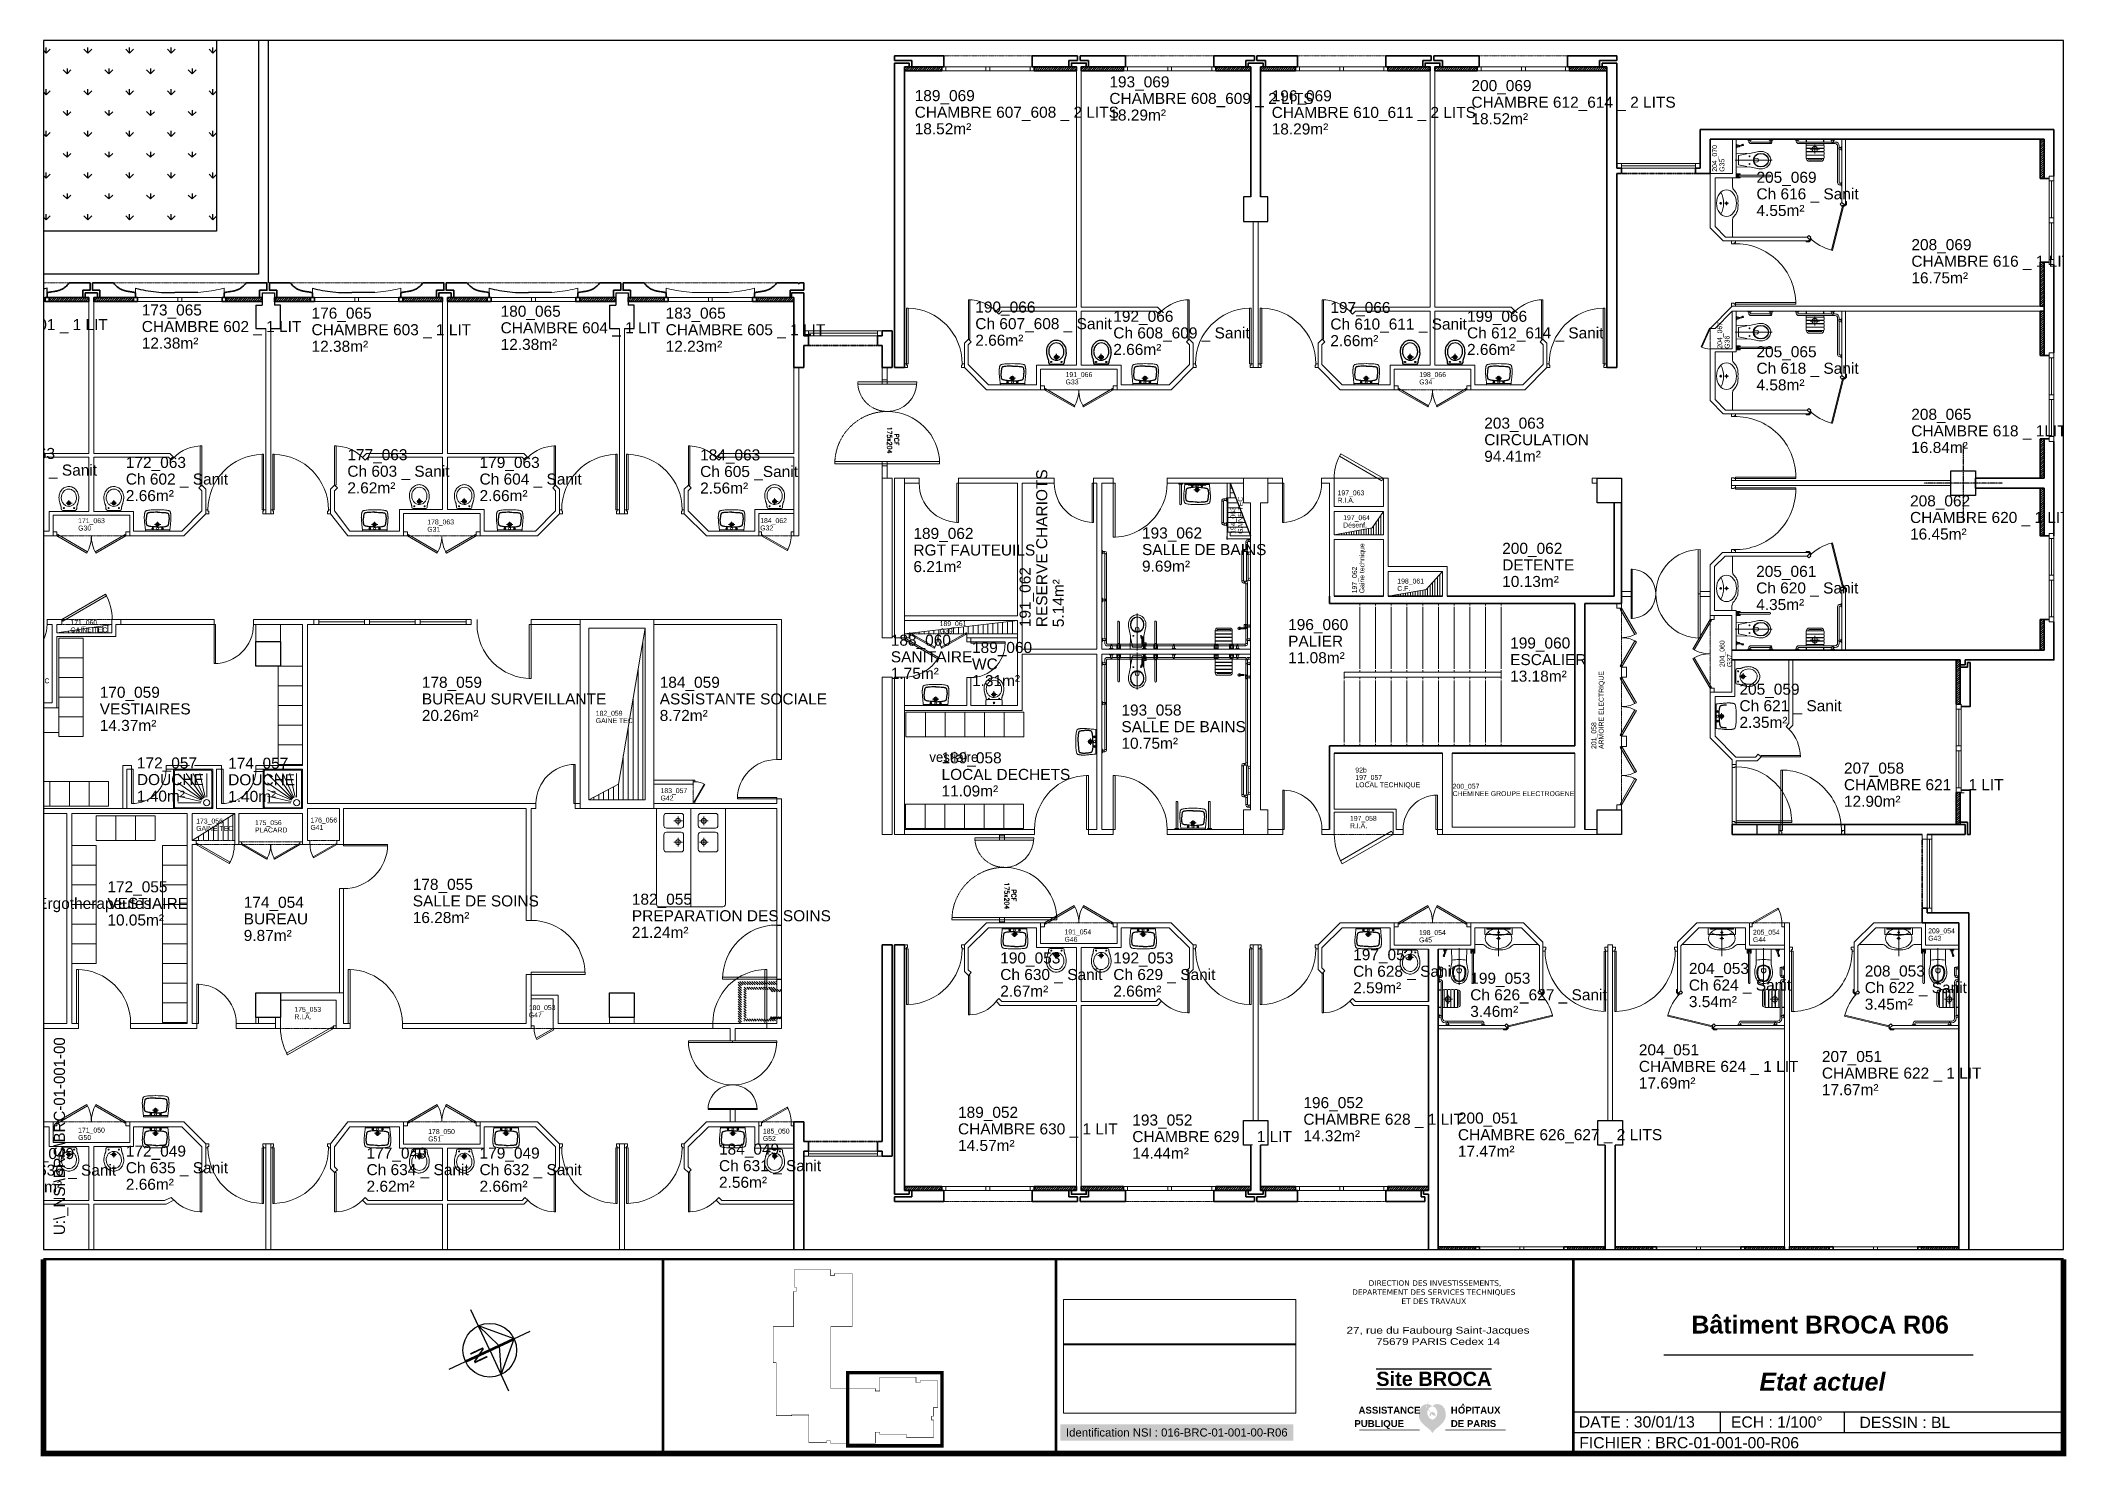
# Paper-space layout 'A3_100°_D' of a CAD drawing. Header units: metres, sheet in millimetres. Extents: x -1 to 412, y 0 to 288.
# The model-space entities are those that its viewports show. They can reach past a viewport. Long polylines and large blocks are cut down to what shows.
import ezdxf
from ezdxf.enums import TextEntityAlignment as Align

# ---------------------------------------------------------------- set-up
doc = ezdxf.new("R2010")
doc.units = ezdxf.units.M
doc.header["$LTSCALE"] = 0.6
doc.header["$MEASUREMENT"] = 0
for name, pattern in [('CACHE', [9.525, 6.35, -3.175]), ('CACHÉ', [0.25, 0.125, -0.125]), ('CONTINU', [0]), ('POINTILLÉS', [0.1, 0.05, -0.05])]:
    doc.linetypes.add(name, pattern=pattern)
doc.layers.get('0').update_dxf_attribs({"linetype": 'CONTINUOUS'})
for name, color, linetype in [('002 poteaux', 7, 'CONTINUOUS'), ('004 cloisons', 7, 'CONTINUOUS'), ('004 isolation', 7, 'CONTINUOUS'), ('006 sanitaire', 5, 'CONTINUOUS'), ('007 Fenêtre', 7, 'CONTINUOUS'), ('008 electrique', 7, 'CONTINUOUS'), ('00_Fmult', 7, 'CONTINUOUS'), ('A1100 Espace-vert', 7, 'CONTINUOUS'), ('A_Etiqu_Gaine', 8, 'CONTINUOUS'), ('A_Etiqu_Gaine_ancien', 8, 'CONTINUOUS'), ('A_Etiqu_Gaine_code', 8, 'CONTINUOUS'), ('A_Etiqu_Local', 8, 'CONTINUOUS'), ('maçonnerie', 7, 'CONTINUOUS'), ("Protection d'angle", 7, 'CONTINUOUS')]:
    doc.layers.add(name, color=color, linetype=linetype)
for name, color, linetype, lineweight in [('A_Accès', 7, 'CONTINU', 20), ('A_CHASS', 4, 'CONTINU', 20), ('A_EQPM', 150, 'CONTINUOUS', 0), ('A_MURS_CLOI', 7, 'CONTINU', 20), ('A_MURS_STRU', 7, 'CONTINU', 35), ('A_PORT', 8, 'CONTINUOUS', 0), ('A_SANI', 5, 'CONTINU', 0)]:
    doc.layers.add(name, color=color, linetype=linetype, lineweight=lineweight)
doc.layers.add('Logo', color=7, linetype='CONTINU', plot=False)
doc.styles.add('ANN', font='ARIALN.TTF', dxfattribs={"width": 1.5, "height": 0.1})
doc.styles.add('ARIAL', font='arial.ttf')
doc.styles.add('Attribut', font='arial.ttf')
doc.styles.add('ROMANS8', font='romans8', dxfattribs={"height": 10})
doc.styles.add('STYLE1', font='arial.ttf', dxfattribs={"height": 0.5})
picture_1 = doc.add_image_def('image1.jpg', size_in_pixel=(1654, 472))
pattern_1 = [(315, (106.072458, 225.85571), (0.024476773, 0.024476773), [])]
pattern_2 = [(315, (106.06861, 225.85571), (0.024476773, 0.024476773), [])]

psp = doc.layouts.new('A3_100°_D')

# ---------------------------------------------------------------- texts
at = {"insert": (2.16, 45.3), "char_height": 2.2861, "width": 56.0053, "attachment_point": 1, "rotation": 90}
psp.add_mtext('U:\\\\_NSI\\\\BRC\\\\BRC-01-001-00', dxfattribs=at)
at = {"layer": '00_Fmult', "style": 'STYLE1'}
for s, p in [('DATE : 30/01/13 ', (312.6, 7.27)), ('ECH : 1/100°', (343.56, 7.24)), ('DESSIN : BL', (369.73, 7.16)), ('FICHIER : BRC-01-001-00-R06 ', (312.69, 3.03))]:
    psp.add_text(s, height=2.2861, dxfattribs=at).set_placement(p, align=Align.MIDDLE_LEFT)
at = {"layer": '00_Fmult', "attachment_point": 8}
for s, insert, char_height, style in [('\\pxi-1.4609;{\\fVerdana|b0|i0|c0|p34;\\C5; DIRECTION DES INVESTISSEMENTS,\\PDEPARTEMENT DES SERVICES TECHNIQUES \\PET DES TRAVAUX}', (283.87, 31.27), 1.1059, 'ANN'), ('{\\fArial|b1|i0|c0|p34;Bâtiment BROCA R06}', (361.71, 25.21), 3.6288, 'STYLE1'), ('{\\C5;27, rue du Faubourg Saint-Jacques\\P75679 PARIS Cedex 14}', (283.93, 22.91), 1.3824, 'ANN'), ('{\\fArial|b1|i0|c0|p34;\\L\\OSite BROCA}', (283.08, 14.54), 2.903, 'STYLE1'), ('{\\fArial|b1|i1|c0|p34;\\C5;Etat actuel}', (362.17, 13.59), 3.6288, 'STYLE1')]:
    psp.add_mtext(s, dxfattribs=dict(at, insert=insert, char_height=char_height, style=style))
at = {"layer": '00_Fmult', "insert": (230.76, 4.27), "char_height": 1.6508, "attachment_point": 8, "style": 'STYLE1', "bg_fill": 1, "box_fill_scale": 1.5, "bg_fill_color": 51, "bg_fill_transparency": 0}
psp.add_mtext('{\\C194;Identification NSI : 016-BRC-01-001-00-R06\\C6; }', dxfattribs=at)

msp = doc.modelspace()

# ---------------------------------------------------------------- texts
at = {"layer": 'A_EQPM', "color": 8, "insert": (187.958, 57.945), "char_height": 0.2, "attachment_point": 1}
msp.add_mtext('vestiaire', dxfattribs=at)

# ---------------------------------------------------------------- blocks, each defined once
blk = doc.blocks.new('Rosev_2')
for p, q in [((0, 0), (-0.487, 1.205)), ((-0.292, 0.723), (-0.723, -0.292)), ((-0.285, -0.115), (-0.292, 0.723)), ((1.205, 0.487), (-1.205, -0.487)), ((0.715, 0.311), (-0.712, -0.265)), ((0.731, 0.273), (-0.696, -0.304)), ((0, 0), (0.487, -1.205)), ((-0.723, -0.292), (0.292, -0.723)), ((0.292, -0.723), (-0.285, -0.115))]:
    blk.add_line(p, q)
blk.add_circle((0, 0), 0.78)
at = {"style": 'ARIAL'}
blk.add_text('N', height=0.416, rotation=112, dxfattribs=at).set_placement((0.516, 0.208), align=Align.CENTER)
blk = doc.blocks.new('Logo_AP-HP_2010')
h = blk.add_hatch(color=5)
h.dxf.hatch_style = 1
h.paths.add_polyline_path([(15.26, 3.54, 0.087951), (15.2, 3.58, 0.077698), (15.12, 3.61, 0.03026), (14.91, 3.63, 0.064219), (14.74, 3.62, 0.053297), (14.54, 3.55, -0.035265), (14.4, 3.73, -0.035265), (14.29, 3.92, -0.038017), (14.19, 4.15, -0.033638), (14.14, 4.36, -0.047979), (14.34, 4.58, -0.080912), (14.54, 4.71, -0.061688), (14.85, 4.8, 0.082171), (14.42, 5.12, 0.104414), (14.01, 5.23, 0.004443), (13.97, 5.23, -0.052513), (13.99, 5.44, -0.052513), (14.05, 5.65, -0.024915), (14.09, 5.74, -0.024915), (14.14, 5.82), (14.03, 5.79, 0.023369), (13.99, 5.71, 0.023369), (13.95, 5.63, 0.05238), (13.9, 5.44, 0.05238), (13.89, 5.23, 0.051008), (13.42, 5.19, 0.090273), (13.04, 5.04, 0.070397), (12.64, 4.71, 0.074613), (12.38, 4.31, 0.054663), (12.18, 3.74, 0.057344), (12.13, 3.17, 0.038155), (12.18, 2.55, 0.062487), (12.29, 2.19, 0.038104), (12.54, 1.73, 0.051084), (12.78, 1.42, 0.010974), (13.14, 1.07, 0.010897), (13.51, 0.73, 0.014069), (13.83, 0.47, -0.009376), (14.31, 0.09, -0.043401), (14.53, -0.13, -0.022183), (14.9, -0.61, -0.022183), (15.26, -0.12, -0.043401), (15.47, 0.1, -0.009376), (15.94, 0.49, 0.014069), (16.26, 0.75, 0.010897), (16.62, 1.1, 0.010974), (16.98, 1.46, 0.051084), (17.21, 1.77, 0.038104), (17.45, 2.24, 0.062487), (17.56, 2.6, 0.038155), (17.6, 3.21, 0.057344), (17.53, 3.78, 0.054663), (17.33, 4.35, 0.074613), (17.05, 4.75, 0.070397), (16.66, 5.07, 0.090273), (16.26, 5.22, 0.064201), (15.68, 5.25, 0.104414), (15.27, 5.13, 0.082171), (14.85, 4.8, -0.061688), (15.15, 4.72, -0.080912), (15.36, 4.59, -0.051096), (15.58, 4.36, -0.052273), (15.74, 4.09, -0.097488), (15.87, 3.59, -0.091605), (15.81, 3.04, -0.052863), (15.68, 2.74, -0.047118), (15.47, 2.45, -0.087865), (15.24, 2.26, -0.067468), (14.88, 2.11, -0.067468), (14.52, 2.25, -0.087865), (14.28, 2.43, -0.047118), (14.07, 2.72, -0.052863), (13.93, 3.02, -0.091605), (13.85, 3.57, -0.097488), (13.97, 4.07, -0.037175), (14.08, 4.27, 0.028309), (14.14, 4.06, 0.028309), (14.22, 3.87, 0.032302), (14.35, 3.66, 0.032302), (14.5, 3.47, 0.048008), (14.4, 3.33, 0.048008), (14.34, 3.17, 0.065182), (14.3, 2.94, 0.065182), (14.32, 2.7, 0.05645), (14.42, 2.76, 0.009836), (14.44, 2.78), (14.52, 2.85, 0.112168), (14.62, 3.07, 0.115868), (14.62, 3.31, 0.064855), (14.8, 3.12, 0.064855), (15.02, 2.99, 0.065591), (15.27, 2.92, 0.065591), (15.54, 2.91, 0.07043), (15.49, 3.17, 0.082203), (15.39, 3.37, 0.028832)])
h.paths.add_polyline_path([(13.55, 4.72, -1), (13.78, 4.72, -1)], flags=16)
at = {"color": 5, "const_width": 0.122}
for points in [[(12.27, 0), (0, 0)], [(29.78, 0), (17.51, 0)]]:
    blk.add_lwpolyline(points, dxfattribs=at)
at = {"color": 5, "char_height": 1.4, "attachment_point": 1, "style": 'ARIAL'}
for s, width, insert in [('\\pxqd;{\\fArial|b1|i0|c0|p34;ASSISTANCE}', 10.3743, (-0.15, 4.72)), ('\\pxqd;{\\fArial|b1|i0|c0|p34;HOPITAUX}', 12.471, (18.64, 4.72)), ('\\pxqd;{\\fArial|b1|i0|c0|p34;PUBLIQUE}', 12.2862, (-0.99, 2)), ('\\pxqd;{\\fArial|b1|i0|c0|p34;DE PARIS}', 12.471, (18.64, 2))]:
    blk.add_mtext_dynamic_manual_height_columns(s, width=width, gutter_width=20, heights=[0], dxfattribs=dict(at, insert=insert))
at = {"insert": (20.7, 5.36), "char_height": 1, "width": 5.387, "attachment_point": 1, "style": 'ARIAL'}
blk.add_mtext('{\\fArial|b1|i0|c0|p34;\\C5;^ }', dxfattribs=at)
blk = doc.blocks.new('LOGAPHP_2010')
blk.add_blockref('Logo_AP-HP_2010', (-259.22, -180.76))
blk = doc.blocks.new('BROCA4-G451')
at = {"layer": '004 cloisons', "color": 1, "linetype": 'Continuous'}
for p in [(23.78093, 21.856592), (24.519737, 21.856592)]:
    blk.add_line(p, (24.050331, 21.856592), dxfattribs=at)
blk.add_lwpolyline([(23.250336, 21.939997), (23.301493, 21.927535), (23.35251, 21.916172), (23.403599, 21.90584), (23.454971, 21.896469), (23.506835, 21.887992), (23.559403, 21.880339), (23.612886, 21.873441), (23.667494, 21.86723), (23.723438, 21.861637), (23.78093, 21.856592)], dxfattribs=at)
blk = doc.blocks.new('BROCA4-G450')
at = {"layer": '004 cloisons', "color": 1, "linetype": 'Continuous'}
for points in [[(23.250336, 21.939997), (23.250336, 21.749994), (25.050329, 21.749994), (25.050329, 21.939997)], [(25.050329, 21.939997), (24.999172, 21.927535), (24.948155, 21.916172), (24.897066, 21.90584), (24.845695, 21.896469), (24.793831, 21.887992), (24.741263, 21.880339), (24.687781, 21.873441), (24.633173, 21.86723), (24.577229, 21.861637), (24.519737, 21.856592)]]:
    blk.add_lwpolyline(points, dxfattribs=at)
at = {"layer": '004 cloisons'}
blk.add_blockref('BROCA4-G451', (0, 0), dxfattribs=at)
blk = doc.blocks.new('BROCA4-G1117')
at = {"layer": '006 sanitaire', "linetype": 'Continuous'}
for p, q in [((46.346138, 20.426298), (46.34626, 20.423147)), ((46.633423, 20.394291), (46.376236, 20.394291)), ((46.438911, 20.540066), (46.560982, 20.540066)), ((46.507271, 20.491238), (46.507271, 20.603542)), ((46.663521, 20.426298), (46.663406, 20.423147))]:
    blk.add_line(p, q, dxfattribs=at)
blk.add_lwpolyline([(46.70818, 20.631093, 0.092772), (46.698827, 20.726138, 0.098236), (46.65722, 20.806264, 0.108258), (46.588394, 20.861959, 0.11669), (46.50831, 20.880907, 0.116228), (46.428135, 20.862014, 0.107322), (46.358721, 20.806263, 0.097518), (46.316344, 20.726021, 0.092603), (46.306169, 20.631093, 0.094447)], format="xyb", dxfattribs=at)
for points in [[(46.307076, 20.630398), (46.308771, 20.611034), (46.310873, 20.593848), (46.313301, 20.578674), (46.315973, 20.565346), (46.318808, 20.553697), (46.321724, 20.543562), (46.32464, 20.534774), (46.327475, 20.527169), (46.330147, 20.520578), (46.332575, 20.514838), (46.332575, 20.514838), (46.333674, 20.512234), (46.334696, 20.509778), (46.335647, 20.507449), (46.336529, 20.505222), (46.337347, 20.503076), (46.338107, 20.500988), (46.338812, 20.498935), (46.339467, 20.496895), (46.340076, 20.494846), (46.340645, 20.492764), (46.340645, 20.492764), (46.341176, 20.490632), (46.341672, 20.488453), (46.342133, 20.486237), (46.342562, 20.48399), (46.342959, 20.481722), (46.343326, 20.479441), (46.343663, 20.477155), (46.343972, 20.474872), (46.344254, 20.472601), (46.34451, 20.47035), (46.34451, 20.47035), (46.344951, 20.465926), (46.345305, 20.461586), (46.34558, 20.4573), (46.345786, 20.453039), (46.345935, 20.448771), (46.346034, 20.444468), (46.346094, 20.440099), (46.346125, 20.435634), (46.346136, 20.431044), (46.346138, 20.426298)], [(46.707466, 20.630398), (46.70454, 20.611034), (46.701633, 20.593848), (46.698765, 20.578674), (46.695956, 20.565346), (46.693225, 20.553697), (46.690591, 20.543562), (46.688075, 20.534774), (46.685695, 20.527169), (46.683472, 20.520578), (46.681424, 20.514838), (46.681424, 20.514838), (46.680471, 20.512234), (46.679562, 20.509778), (46.678693, 20.507449), (46.677857, 20.505222), (46.67705, 20.503076), (46.676268, 20.500988), (46.675506, 20.498935), (46.674758, 20.496895), (46.67402, 20.494846), (46.673286, 20.492764), (46.673286, 20.492764), (46.672555, 20.490632), (46.671828, 20.488453), (46.671111, 20.486237), (46.670409, 20.48399), (46.669726, 20.481722), (46.669068, 20.479441), (46.668439, 20.477155), (46.667844, 20.474872), (46.667288, 20.472601), (46.666776, 20.47035), (46.666776, 20.47035), (46.665894, 20.465926), (46.665187, 20.461586), (46.664637, 20.4573), (46.664224, 20.453039), (46.663928, 20.448771), (46.663729, 20.444468), (46.663609, 20.440099), (46.663547, 20.435634), (46.663524, 20.431044), (46.663521, 20.426298)]]:
    blk.add_lwpolyline(points, dxfattribs=at)
blk.add_lwpolyline([(46.510909, 20.828138, 0.110065), (46.452203, 20.816326, 0.102556), (46.400062, 20.778929, 0.093461), (46.365519, 20.723564, 0.087911), (46.352017, 20.655584, 0.087911), (46.362695, 20.587103, 0.093461), (46.394918, 20.530356, 0.102556), (46.445466, 20.490834, 0.110065), (46.503633, 20.476603, 0.110065), (46.562339, 20.488415, 0.102556), (46.614479, 20.525812, 0.093461), (46.649022, 20.581177, 0.087911), (46.662524, 20.649157, 0.087911), (46.651847, 20.717638, 0.093461), (46.619624, 20.774385, 0.102556), (46.569075, 20.813907, 0.110065)], format="xyb", close=True, dxfattribs=at)
for centre, radius in [((46.399849, 20.440386), 0.010462), ((46.507271, 20.540066), 0.038283), ((46.507271, 20.540066), 0.027569), ((46.60981, 20.440386), 0.010462)]:
    blk.add_circle(centre, radius, dxfattribs=at)
for centre, start, end in [((46.376236, 20.424292), 182.183521, 270.000001), ((46.633423, 20.424292), 270.000001, 357.816481)]:
    blk.add_arc(centre, 0.03, start, end, dxfattribs=at)
blk = doc.blocks.new('BROCA4-G1118')
at = {"layer": '006 sanitaire', "linetype": 'Continuous'}
for p, q in [((45.436317, 20.426298), (45.436432, 20.423147)), ((45.466415, 20.394291), (45.723602, 20.394291)), ((45.660927, 20.540066), (45.538857, 20.540066)), ((45.592567, 20.491238), (45.592567, 20.603542)), ((45.7537, 20.426298), (45.753578, 20.423147))]:
    blk.add_line(p, q, dxfattribs=at)
blk.add_lwpolyline([(45.79367, 20.631093, 0.092603), (45.783494, 20.726021, 0.097518), (45.741118, 20.806263, 0.107322), (45.671703, 20.862014, 0.116228), (45.591529, 20.880907, 0.11669), (45.511444, 20.861959, 0.108258), (45.442618, 20.806264, 0.098236), (45.401011, 20.726138, 0.092772), (45.391659, 20.631093, 0.094013)], format="xyb", dxfattribs=at)
for points in [[(45.392372, 20.630398), (45.395299, 20.611034), (45.398205, 20.593848), (45.401073, 20.578674), (45.403883, 20.565346), (45.406614, 20.553697), (45.409247, 20.543562), (45.411763, 20.534774), (45.414143, 20.527169), (45.416366, 20.520578), (45.418414, 20.514838), (45.418414, 20.514838), (45.419367, 20.512234), (45.420276, 20.509778), (45.421146, 20.507449), (45.421982, 20.505222), (45.422788, 20.503076), (45.42357, 20.500988), (45.424333, 20.498935), (45.42508, 20.496895), (45.425819, 20.494846), (45.426552, 20.492764), (45.426552, 20.492764), (45.427283, 20.490632), (45.42801, 20.488453), (45.428727, 20.486237), (45.429429, 20.48399), (45.430112, 20.481722), (45.430771, 20.479441), (45.4314, 20.477155), (45.431995, 20.474872), (45.43255, 20.472601), (45.433062, 20.47035), (45.433062, 20.47035), (45.433944, 20.465926), (45.434651, 20.461586), (45.435201, 20.4573), (45.435614, 20.453039), (45.435911, 20.448771), (45.436109, 20.444468), (45.43623, 20.440099), (45.436291, 20.435634), (45.436314, 20.431044), (45.436317, 20.426298)], [(45.792763, 20.630398), (45.791067, 20.611034), (45.788965, 20.593848), (45.786537, 20.578674), (45.783865, 20.565346), (45.78103, 20.553697), (45.778114, 20.543562), (45.775198, 20.534774), (45.772363, 20.527169), (45.769691, 20.520578), (45.767264, 20.514838), (45.767264, 20.514838), (45.766164, 20.512234), (45.765142, 20.509778), (45.764192, 20.507449), (45.76331, 20.505222), (45.762491, 20.503076), (45.761731, 20.500988), (45.761026, 20.498935), (45.760371, 20.496895), (45.759762, 20.494846), (45.759193, 20.492764), (45.759193, 20.492764), (45.758662, 20.490632), (45.758166, 20.488453), (45.757705, 20.486237), (45.757276, 20.48399), (45.756879, 20.481722), (45.756513, 20.479441), (45.756176, 20.477155), (45.755867, 20.474872), (45.755584, 20.472601), (45.755328, 20.47035), (45.755328, 20.47035), (45.754887, 20.465926), (45.754534, 20.461586), (45.754259, 20.4573), (45.754052, 20.453039), (45.753904, 20.448771), (45.753804, 20.444468), (45.753744, 20.440099), (45.753713, 20.435634), (45.753702, 20.431044), (45.7537, 20.426298)]]:
    blk.add_lwpolyline(points, dxfattribs=at)
blk.add_lwpolyline([(45.58893, 20.828138, 0.110065), (45.530763, 20.813907, 0.102556), (45.480214, 20.774385, 0.093461), (45.447992, 20.717638, 0.087911), (45.437314, 20.649157, 0.087911), (45.450816, 20.581177, 0.093461), (45.485359, 20.525812, 0.102556), (45.5375, 20.488415, 0.110065), (45.596205, 20.476603, 0.110065), (45.654372, 20.490834, 0.102556), (45.704921, 20.530356, 0.093461), (45.737143, 20.587103, 0.087911), (45.747821, 20.655584, 0.087911), (45.734319, 20.723564, 0.093461), (45.699776, 20.778929, 0.102556), (45.647635, 20.816326, 0.110065)], format="xyb", close=True, dxfattribs=at)
for centre, radius in [((45.490028, 20.440386), 0.010462), ((45.592567, 20.540066), 0.038283), ((45.592567, 20.540066), 0.027569), ((45.699989, 20.440386), 0.010462)]:
    blk.add_circle(centre, radius, dxfattribs=at)
for centre, start, end in [((45.466415, 20.424292), 182.183507, 270.000001), ((45.723602, 20.424292), 270.000001, 357.816481)]:
    blk.add_arc(centre, 0.03, start, end, dxfattribs=at)
blk = doc.blocks.new('BROCA4-G1129')
at = {"layer": '006 sanitaire', "linetype": 'Continuous'}
for p, q in [((52.636566, 20.426298), (52.636681, 20.423147)), ((52.666664, 20.394291), (52.923851, 20.394291)), ((52.861176, 20.540066), (52.739105, 20.540066)), ((52.792816, 20.491238), (52.792816, 20.603542)), ((52.953949, 20.426298), (52.953827, 20.423147))]:
    blk.add_line(p, q, dxfattribs=at)
blk.add_lwpolyline([(52.993918, 20.631093, 0.092603), (52.983743, 20.726021, 0.097518), (52.941366, 20.806263, 0.107322), (52.871952, 20.862014, 0.116228), (52.791777, 20.880907, 0.11669), (52.711693, 20.861959, 0.108258), (52.642867, 20.806264, 0.098236), (52.60126, 20.726138, 0.092772), (52.591907, 20.631094, 0.094013)], format="xyb", dxfattribs=at)
for points in [[(52.592621, 20.630398), (52.595547, 20.611034), (52.598454, 20.593848), (52.601322, 20.578674), (52.604131, 20.565346), (52.606862, 20.553697), (52.609496, 20.543562), (52.612012, 20.534774), (52.614392, 20.527169), (52.616615, 20.520578), (52.618663, 20.514838), (52.618663, 20.514838), (52.619615, 20.512234), (52.620524, 20.509778), (52.621394, 20.507449), (52.62223, 20.505222), (52.623037, 20.503076), (52.623819, 20.500988), (52.624581, 20.498935), (52.625329, 20.496895), (52.626067, 20.494846), (52.626801, 20.492764), (52.626801, 20.492764), (52.627532, 20.490632), (52.628259, 20.488453), (52.628976, 20.486237), (52.629678, 20.48399), (52.630361, 20.481722), (52.631019, 20.479441), (52.631648, 20.477155), (52.632243, 20.474872), (52.632799, 20.472601), (52.633311, 20.47035), (52.633311, 20.47035), (52.634193, 20.465926), (52.634899, 20.461586), (52.63545, 20.4573), (52.635863, 20.453039), (52.636159, 20.448771), (52.636358, 20.444468), (52.636478, 20.440099), (52.63654, 20.435634), (52.636563, 20.431044), (52.636566, 20.426298)], [(52.993011, 20.630398), (52.991316, 20.611034), (52.989214, 20.593848), (52.986786, 20.578674), (52.984114, 20.565346), (52.981279, 20.553697), (52.978363, 20.543562), (52.975447, 20.534774), (52.972612, 20.527169), (52.96994, 20.520578), (52.967512, 20.514838), (52.967512, 20.514838), (52.966413, 20.512234), (52.96539, 20.509778), (52.96444, 20.507449), (52.963558, 20.505222), (52.96274, 20.503076), (52.96198, 20.500988), (52.961275, 20.498935), (52.96062, 20.496895), (52.960011, 20.494846), (52.959442, 20.492764), (52.959442, 20.492764), (52.958911, 20.490632), (52.958415, 20.488453), (52.957953, 20.486237), (52.957525, 20.48399), (52.957128, 20.481722), (52.956761, 20.479441), (52.956424, 20.477155), (52.956115, 20.474872), (52.955833, 20.472601), (52.955577, 20.47035), (52.955577, 20.47035), (52.955135, 20.465926), (52.954782, 20.461586), (52.954507, 20.4573), (52.954301, 20.453039), (52.954152, 20.448771), (52.954053, 20.444468), (52.953993, 20.440099), (52.953962, 20.435634), (52.953951, 20.431044), (52.953949, 20.426298)]]:
    blk.add_lwpolyline(points, dxfattribs=at)
blk.add_lwpolyline([(52.789178, 20.828138, 0.110065), (52.731012, 20.813907, 0.102556), (52.680463, 20.774385, 0.093461), (52.64824, 20.717638, 0.087911), (52.637563, 20.649157, 0.087911), (52.651065, 20.581177, 0.093461), (52.685608, 20.525812, 0.102556), (52.737748, 20.488415, 0.110065), (52.796454, 20.476603, 0.110065), (52.854621, 20.490834, 0.102556), (52.905169, 20.530356, 0.093461), (52.937392, 20.587103, 0.087911), (52.94807, 20.655584, 0.087911), (52.934568, 20.723564, 0.093461), (52.900025, 20.778929, 0.102556), (52.847884, 20.816326, 0.110065)], format="xyb", close=True, dxfattribs=at)
for centre, radius in [((52.690277, 20.440386), 0.010462), ((52.792816, 20.540066), 0.038283), ((52.792816, 20.540066), 0.027569), ((52.900238, 20.440386), 0.010462)]:
    blk.add_circle(centre, radius, dxfattribs=at)
for centre, start, end in [((52.666664, 20.424292), 182.183521, 270.000001), ((52.923851, 20.424292), 270.000001, 357.816481)]:
    blk.add_arc(centre, 0.03, start, end, dxfattribs=at)
blk = doc.blocks.new('BROCA4-G1138')
at = {"layer": '006 sanitaire', "linetype": 'Continuous'}
for p, q in [((53.546387, 20.426298), (53.546509, 20.423147)), ((53.833672, 20.394291), (53.576485, 20.394291)), ((53.63916, 20.540066), (53.76123, 20.540066)), ((53.70752, 20.491238), (53.70752, 20.603542)), ((53.86377, 20.426298), (53.863655, 20.423147))]:
    blk.add_line(p, q, dxfattribs=at)
blk.add_lwpolyline([(53.908428, 20.631093, 0.092772), (53.899076, 20.726138, 0.098236), (53.857469, 20.806264, 0.108258), (53.788643, 20.861959, 0.11669), (53.708558, 20.880907, 0.116228), (53.628384, 20.862014, 0.107322), (53.558969, 20.806263, 0.097518), (53.516593, 20.726021, 0.092603), (53.506417, 20.631093, 0.094447)], format="xyb", dxfattribs=at)
for points in [[(53.507324, 20.630398), (53.50902, 20.611034), (53.511122, 20.593848), (53.51355, 20.578674), (53.516222, 20.565346), (53.519057, 20.553697), (53.521973, 20.543562), (53.524889, 20.534774), (53.527724, 20.527169), (53.530396, 20.520578), (53.532823, 20.514838), (53.532823, 20.514838), (53.533923, 20.512234), (53.534945, 20.509778), (53.535895, 20.507449), (53.536777, 20.505222), (53.537596, 20.503076), (53.538356, 20.500988), (53.539061, 20.498935), (53.539716, 20.496895), (53.540325, 20.494846), (53.540894, 20.492764), (53.540894, 20.492764), (53.541425, 20.490632), (53.541921, 20.488453), (53.542382, 20.486237), (53.542811, 20.48399), (53.543208, 20.481722), (53.543574, 20.479441), (53.543911, 20.477155), (53.54422, 20.474872), (53.544503, 20.472601), (53.544759, 20.47035), (53.544759, 20.47035), (53.5452, 20.465926), (53.545553, 20.461586), (53.545828, 20.4573), (53.546035, 20.453039), (53.546183, 20.448771), (53.546283, 20.444468), (53.546343, 20.440099), (53.546374, 20.435634), (53.546385, 20.431044), (53.546387, 20.426298)], [(53.907715, 20.630398), (53.904788, 20.611034), (53.901882, 20.593848), (53.899014, 20.578674), (53.896204, 20.565346), (53.893473, 20.553697), (53.89084, 20.543562), (53.888324, 20.534774), (53.885944, 20.527169), (53.883721, 20.520578), (53.881673, 20.514838), (53.881673, 20.514838), (53.88072, 20.512234), (53.879811, 20.509778), (53.878941, 20.507449), (53.878105, 20.505222), (53.877299, 20.503076), (53.876517, 20.500988), (53.875754, 20.498935), (53.875007, 20.496895), (53.874268, 20.494846), (53.873535, 20.492764), (53.873535, 20.492764), (53.872804, 20.490632), (53.872077, 20.488453), (53.87136, 20.486237), (53.870658, 20.48399), (53.869975, 20.481722), (53.869316, 20.479441), (53.868687, 20.477155), (53.868092, 20.474872), (53.867537, 20.472601), (53.867025, 20.47035), (53.867025, 20.47035), (53.866143, 20.465926), (53.865436, 20.461586), (53.864886, 20.4573), (53.864473, 20.453039), (53.864176, 20.448771), (53.863978, 20.444468), (53.863857, 20.440099), (53.863796, 20.435634), (53.863773, 20.431044), (53.86377, 20.426298)]]:
    blk.add_lwpolyline(points, dxfattribs=at)
blk.add_lwpolyline([(53.711157, 20.828138, 0.110065), (53.652452, 20.816326, 0.102556), (53.600311, 20.778929, 0.093461), (53.565768, 20.723564, 0.087911), (53.552266, 20.655584, 0.087911), (53.562944, 20.587103, 0.093461), (53.595166, 20.530356, 0.102556), (53.645715, 20.490834, 0.110065), (53.703882, 20.476603, 0.110065), (53.762587, 20.488415, 0.102556), (53.814728, 20.525812, 0.093461), (53.849271, 20.581177, 0.087911), (53.862773, 20.649157, 0.087911), (53.852095, 20.717638, 0.093461), (53.819873, 20.774385, 0.102556), (53.769324, 20.813907, 0.110065)], format="xyb", close=True, dxfattribs=at)
for centre, radius in [((53.600098, 20.440386), 0.010462), ((53.70752, 20.540066), 0.038283), ((53.70752, 20.540066), 0.027569), ((53.810059, 20.440386), 0.010462)]:
    blk.add_circle(centre, radius, dxfattribs=at)
for centre, start, end in [((53.576485, 20.424292), 182.183521, 270.000001), ((53.833672, 20.424292), 270.000001, 357.816481)]:
    blk.add_arc(centre, 0.03, start, end, dxfattribs=at)
blk = doc.blocks.new('BROCA2-G910')
at = {"layer": 'A_MURS_CLOI', "color": 0, "linetype": 'Continuous'}
for p, q in [((42.500015, 18.074753), (42.300018, 18.074753)), ((42.300018, 18.074753), (42.300018, 17.999756)), ((42.300018, 17.999756), (42.300018, 17.999756)), ((42.300018, 17.999756), (42.300018, 14.824755)), ((42.500015, 18.074753), (42.500015, 14.824755)), ((42.300018, 14.824755), (42.500015, 14.824755)), ((42.500015, 14.824755), (42.500015, 14.824755)), ((42.500015, 14.824755), (42.500015, 14.824755)), ((42.500015, 14.824755), (42.500015, 14.824755)), ((42.500015, 14.824755), (42.500015, 14.824755))]:
    blk.add_line(p, q, dxfattribs=at)
blk = doc.blocks.new("Protection d'angle")
at = {"layer": "Protection d'angle", "color": 7}
blk.add_lwpolyline([(-0.007, 0.352, 0, 0, 0), (-0.007, 0.153, 0, 0, 0), (0, 0.153, 0, 0, 0), (0, 0.142, 0, 0, 0), (-0.007, 0.142, 0, 0, 0), (-0.007, 0.037, 0, 0, 0), (0.004, 0.007, 0, 0, -0.490349), (0.006, -0.006, 0, 0, -0.490349), (-0.007, -0.004, 0, 0, 0), (-0.037, 0.007, 0, 0, 0), (-0.142, 0.007, 0, 0, 0), (-0.142, 0, 0, 0, 0), (-0.153, 0, 0, 0, 0), (-0.153, 0.007, 0, 0, 0), (-0.352, 0.007, 0.01, 0.01, 0), (-0.358, 0.007, 0.01, 0.01, 1), (-0.358, -0.002, 0.01, 0.01, 0), (-0.019, -0.016, 0.01, 0.01, 0.413602), (0.016, -0.016, 0.01, 0.01, 0.414214), (0.016, 0.019, 0.01, 0.01, 0), (0.002, 0.358, 0.01, 0.01, 1), (-0.007, 0.358, 0.01, 0.01, 0), (-0.007, 0.352, 0, 0, 0)], format="xyseb", dxfattribs=at)
blk = doc.blocks.new('A_Etiqu_Local')
at = {"style": 'Attribut', "flags": 1}
for tag, p in [('CODE_HOPITAL', (-0.446, 1.974)), ('CODE_SITE', (-0.446, 1.749)), ('CODE_BATIMENT', (-0.446, 1.524)), ('CODE_SECTEUR', (-0.446, 1.299)), ('CODE_ETAGE', (-0.446, 1.074)), ('NOM_NORMALISE', (-0.446, -0.843)), ('SECTEUR_ACTIVITE', (-0.446, -1.068)), ('SOUS_SECTEUR_ACTIVITE', (-0.446, -1.293)), ('VOLUME', (-0.446, -1.518)), ('SERVICE', (-0.446, -1.743)), ('CODE_UG', (-0.446, -1.968)), ('CODE_UA', (-0.446, -2.193)), ('CODE_POLE', (-0.446, -2.418)), ('OCCUPANT_EXTERNE', (-0.446, -2.643)), ('DISPONIBILITE', (-0.446, -2.868)), ('ACCES_HANDICAPES', (-0.446, -3.093)), ('NATURE_SOL', (-0.446, -3.318)), ('AMIANTE', (-0.446, -3.768)), ('RISQUE_LABORATOIRE', (-0.446, -3.543))]:
    blk.add_attdef(tag, p, '', height=0.15, dxfattribs=at)
at = {"layer": 'A_Etiqu_Local', "style": 'Attribut'}
for tag, p in [('CODE_PIECE', (-0.448, 0.533)), ('NOM_USAGE', (-0.448, 0.195)), ('SURFACE', (-0.448, -0.142))]:
    blk.add_attdef(tag, p, '', height=0.225, dxfattribs=at)
blk = doc.blocks.new('A_Etiqu_Gaine')
at = {"style": 'Attribut', "flags": 1}
for tag, p in [('CODE_HOPITAL', (-0.432, 0.865)), ('CODE_SITE', (-0.432, 0.715)), ('CODE_BATIMENT', (-0.432, 0.565)), ('CODE_SECTEUR', (-0.432, 0.415)), ('CODE_ETAGE', (-0.432, 0.265)), ('SECTEUR_ACTIVITE', (-0.432, -0.485)), ('NOM_NORMALISE', (-0.432, -0.335)), ('SOUS_SECTEUR_ACTIVITE', (-0.432, -0.635)), ('SURFACE', (-0.432, -0.785)), ('AMIANTE', (-0.432, -1.235)), ('CODE_UG', (-0.432, -0.935)), ('CODE_POLE', (-0.432, -1.085))]:
    blk.add_attdef(tag, p, '', height=0.1, dxfattribs=at)
at = {"layer": 'A_Etiqu_Gaine', "style": 'Attribut'}
blk.add_attdef('NOM_USAGE', (-0.432, -0.185), '', height=0.1, dxfattribs=at)
at = {"layer": 'A_Etiqu_Gaine_ancien', "style": 'Attribut'}
blk.add_attdef('CODE_PIECE_ANCIEN', (-0.432, 0.115), '', height=0.1, dxfattribs=at)
at = {"layer": 'A_Etiqu_Gaine_code', "style": 'Attribut'}
blk.add_attdef('CODE_PIECE', (-0.432, -0.035), '', height=0.1, dxfattribs=at)
blk = doc.blocks.new('BROCA2-G1127')
at = {"layer": '006 sanitaire', "linetype": 'Continuous'}
for points in [[(48.753517, 17.895912), (48.709555, 17.892946), (48.67232, 17.890017), (48.641202, 17.887107), (48.615589, 17.884195), (48.594871, 17.881265), (48.578435, 17.878295), (48.565672, 17.875267), (48.55597, 17.872162), (48.548718, 17.868961), (48.543304, 17.865645), (48.543304, 17.865645), (48.541104, 17.863934), (48.53918, 17.862162), (48.537502, 17.860303), (48.53604, 17.85833), (48.534764, 17.856216), (48.533642, 17.853934), (48.532644, 17.851457), (48.531741, 17.84876), (48.530901, 17.845814), (48.530094, 17.842593), (48.530094, 17.842593), (48.528502, 17.835279), (48.526946, 17.826909), (48.525451, 17.817635), (48.52404, 17.807608), (48.522739, 17.79698), (48.521572, 17.785902), (48.520565, 17.774527), (48.519741, 17.763005), (48.519127, 17.751488), (48.518745, 17.740128)], [(48.75016, 17.895912), (48.794119, 17.892946), (48.831351, 17.890017), (48.862467, 17.887107), (48.88808, 17.884195), (48.908798, 17.881265), (48.925234, 17.878295), (48.937998, 17.875267), (48.947701, 17.872162), (48.954954, 17.868961), (48.960367, 17.865645), (48.960367, 17.865645), (48.962567, 17.863934), (48.964491, 17.862162), (48.966168, 17.860303), (48.96763, 17.85833), (48.968906, 17.856216), (48.970027, 17.853934), (48.971024, 17.851457), (48.971927, 17.84876), (48.972766, 17.845814), (48.973572, 17.842593), (48.973572, 17.842593), (48.975163, 17.835281), (48.976717, 17.826927), (48.978212, 17.817694), (48.97962, 17.807748), (48.980918, 17.797253), (48.98208, 17.786374), (48.983082, 17.775275), (48.983897, 17.764122), (48.984502, 17.753078), (48.984871, 17.74231)]]:
    blk.add_lwpolyline(points, dxfattribs=at)
blk = doc.blocks.new('BROCA2-G1128')
at = {"layer": '006 sanitaire', "linetype": 'Continuous'}
for points in [[(48.753517, 17.59388), (48.709555, 17.594272), (48.67232, 17.59514), (48.641202, 17.596446), (48.615589, 17.598151), (48.594871, 17.600219), (48.578435, 17.60261), (48.565672, 17.605287), (48.55597, 17.608211), (48.548718, 17.611346), (48.543304, 17.614653), (48.543304, 17.614653), (48.541104, 17.616364), (48.53918, 17.618136), (48.537502, 17.619995), (48.53604, 17.621968), (48.534764, 17.624082), (48.533642, 17.626363), (48.532644, 17.628839), (48.531741, 17.631537), (48.530901, 17.634483), (48.530094, 17.637704), (48.530094, 17.637704), (48.528502, 17.645017), (48.526946, 17.653387), (48.525451, 17.662662), (48.52404, 17.672689), (48.522739, 17.683318), (48.521572, 17.694397), (48.520565, 17.705773), (48.519741, 17.717296), (48.519127, 17.728813), (48.518745, 17.740173)], [(48.75016, 17.59388), (48.794119, 17.594272), (48.831351, 17.59514), (48.862467, 17.596446), (48.88808, 17.598151), (48.908798, 17.600219), (48.925234, 17.60261), (48.937998, 17.605287), (48.947701, 17.608211), (48.954954, 17.611346), (48.960367, 17.614653), (48.960367, 17.614653), (48.962567, 17.616364), (48.964491, 17.618136), (48.966168, 17.619995), (48.96763, 17.621968), (48.968906, 17.624082), (48.970027, 17.626363), (48.971024, 17.628839), (48.971927, 17.631537), (48.972766, 17.634483), (48.973572, 17.637704), (48.973572, 17.637704), (48.975163, 17.645015), (48.976717, 17.65337), (48.978212, 17.662603), (48.97962, 17.67255), (48.980918, 17.683045), (48.98208, 17.693925), (48.983082, 17.705025), (48.983897, 17.716179), (48.984502, 17.727222), (48.984871, 17.737991)]]:
    blk.add_lwpolyline(points, dxfattribs=at)
blk = doc.blocks.new('BROCA2-G1126')
at = {"layer": '006 sanitaire'}
for name in ['BROCA2-G1127', 'BROCA2-G1128']:
    blk.add_blockref(name, (0, 0), dxfattribs=at)
blk = doc.blocks.new('BROCA4-G333')
at = {"layer": '006 sanitaire', "linetype": 'Continuous'}
for points in [[(28.128738, 12.724569), (28.131705, 12.768528), (28.134634, 12.80576), (28.137544, 12.836877), (28.140455, 12.862489), (28.143386, 12.883208), (28.146356, 12.899643), (28.149384, 12.912407), (28.152488, 12.92211), (28.155689, 12.929363), (28.159006, 12.934776), (28.159006, 12.934776), (28.160717, 12.936977), (28.162489, 12.9389), (28.164348, 12.940577), (28.166321, 12.942039), (28.168435, 12.943315), (28.170717, 12.944436), (28.173193, 12.945433), (28.175891, 12.946336), (28.178837, 12.947175), (28.182058, 12.947981), (28.182058, 12.947981), (28.18937, 12.949572), (28.197724, 12.951126), (28.206957, 12.952621), (28.216903, 12.954029), (28.227398, 12.955327), (28.238277, 12.956489), (28.249375, 12.957491), (28.260529, 12.958306), (28.271572, 12.958911), (28.282341, 12.95928)], [(28.128738, 12.727926), (28.131705, 12.683964), (28.134634, 12.646729), (28.137544, 12.615611), (28.140455, 12.589998), (28.143386, 12.56928), (28.146356, 12.552844), (28.149384, 12.540081), (28.152488, 12.530379), (28.155689, 12.523127), (28.159006, 12.517713), (28.159006, 12.517713), (28.160717, 12.515513), (28.162489, 12.513589), (28.164348, 12.511912), (28.166321, 12.51045), (28.168435, 12.509173), (28.170717, 12.508051), (28.173193, 12.507053), (28.175891, 12.50615), (28.178837, 12.50531), (28.182058, 12.504503), (28.182058, 12.504503), (28.189372, 12.502912), (28.197741, 12.501356), (28.207015, 12.49986), (28.217042, 12.498449), (28.22767, 12.497148), (28.238748, 12.495981), (28.250124, 12.494974), (28.261646, 12.494151), (28.273163, 12.493536), (28.284523, 12.493155)]]:
    blk.add_lwpolyline(points, dxfattribs=at)
blk = doc.blocks.new('BROCA4-G537')
at = {"layer": '004 cloisons', "color": 1, "linetype": 'Continuous'}
for p in [(34.580925, 21.856592), (35.319733, 21.856592)]:
    blk.add_line(p, (34.850327, 21.856592), dxfattribs=at)
blk.add_lwpolyline([(34.050331, 21.939997), (34.101488, 21.927535), (34.152506, 21.916172), (34.203595, 21.90584), (34.254966, 21.896469), (34.30683, 21.887992), (34.359398, 21.880339), (34.412881, 21.873441), (34.467489, 21.86723), (34.523434, 21.861637), (34.580925, 21.856592)], dxfattribs=at)
blk = doc.blocks.new('BROCA4-G473')
at = {"layer": '004 cloisons', "color": 1, "linetype": 'Continuous'}
for p in [(27.38093, 21.856592), (28.119738, 21.856592)]:
    blk.add_line(p, (27.650331, 21.856592), dxfattribs=at)
blk.add_lwpolyline([(26.850336, 21.939997), (26.901493, 21.927535), (26.952511, 21.916172), (27.0036, 21.90584), (27.054971, 21.896469), (27.106835, 21.887992), (27.159403, 21.880339), (27.212886, 21.873441), (27.267494, 21.86723), (27.323439, 21.861637), (27.38093, 21.856592)], dxfattribs=at)
blk = doc.blocks.new('BROCA4-G421')
at = {"layer": '004 cloisons', "color": 1, "linetype": 'Continuous'}
for p in [(30.98093, 21.856592), (31.719738, 21.856592)]:
    blk.add_line(p, (31.250332, 21.856592), dxfattribs=at)
blk.add_lwpolyline([(30.450336, 21.939997), (30.501493, 21.927535), (30.552511, 21.916172), (30.6036, 21.90584), (30.654971, 21.896469), (30.706836, 21.887992), (30.759404, 21.880339), (30.812887, 21.873441), (30.867495, 21.86723), (30.923439, 21.861637), (30.98093, 21.856592)], dxfattribs=at)
blk = doc.blocks.new('-P175bt10')
at = {"layer": 'A_PORT', "linetype": 'Continuous'}
for p, q in [((0.041, 1.167), (0.041, 0.1)), ((0.087, 1.166), (0.087, 0.1)), ((1.662, 0.699), (1.662, 0.1)), ((1.709, 0.701), (1.709, 0.1)), ((0, 0.1), (0, 0)), ((0, 0.1), (0.041, 0.1)), ((0.041, 0.1), (0.087, 0.1)), ((0.041, 0.1), (0.041, 0.053)), ((0.041, -0.967), (0.041, 0.1)), ((0.087, -0.966), (0.087, 0.1)), ((1.662, 0.1), (1.709, 0.1)), ((1.662, -0.499), (1.662, 0.1)), ((1.709, 0.1), (1.709, 0.053)), ((1.75, 0.1), (1.709, 0.1)), ((1.709, -0.501), (1.709, 0.1)), ((1.75, 0.1), (1.75, 0))]:
    blk.add_line(p, q, dxfattribs=at)
at = {"layer": 'A_PORT'}
for p, q in [((0, 0), (0.087, 0)), ((1.75, 0), (1.662, 0))]:
    blk.add_line(p, q, dxfattribs=at)
at = {"layer": 'A_PORT', "linetype": 'Continuous'}
for centre, radius, start, end in [((0.041, 0.1), 1.067, 0, 90), ((1.709, 0.1), 0.601, 90, 180)]:
    blk.add_arc(centre, radius, start, end, dxfattribs=at)
at = {"layer": 'A_PORT', "linetype": 'CACHÉ'}
for centre, radius, start, end in [((0.041, 0.1), 1.067, 270, 0), ((1.709, 0.1), 0.601, 180, 270)]:
    blk.add_arc(centre, radius, start, end, dxfattribs=at)
at = {"layer": 'A_PORT', "linetype": 'Continuous', "style": 'ROMANS8'}
for tag, p in [('175X204', (0.527, 0.102)), ('PCF', (0.537, 0.245))]:
    blk.add_attdef(tag, text='', height=0.0933, dxfattribs=at).set_placement(p, align=Align.CENTER)
blk = doc.blocks.new('A$C00414BBD')
at = {"layer": 'A_PORT'}
for p, q in [((0, 1.31), (0.06, 1.31)), ((0.044, 1.258), (0.06, 1.258)), ((0.044, 1.23), (0.044, 1.258)), ((0.06, 1.258), (0.06, 1.31)), ((1.333, 1.31), (1.274, 1.31)), ((1.274, 1.258), (1.274, 1.31)), ((1.29, 1.258), (1.274, 1.258)), ((1.29, 1.23), (1.29, 1.258)), ((0, 1.23), (0.044, 1.23)), ((1.26, 1.23), (1.29, 1.23)), ((1.26, 1.23), (1.26, 0)), ((1.333, 1.23), (1.29, 1.23)), ((1.29, 1.23), (1.29, 0)), ((1.26, 0), (1.29, 0))]:
    blk.add_line(p, q, dxfattribs=at)
blk.add_arc((1.29, 1.23), 1.23, 178.7057, 270, dxfattribs=at)

# ---------------------------------------------------------------- hatches: boundary and pattern name
h = msp.add_hatch()
h.set_pattern_fill('ANSI31', color=8, scale=0.276923, angle=270, style=0)
h.set_pattern_definition([(315, (2e-11, -5.4e-05), (0.024476773, 0.024476773), [])])
h.paths.add_polyline_path([(184.85, 53.276), (184.065, 53.276), (184.065, 52.421), (184.135, 52.421), (184.135, 53.206), (184.85, 53.206)])
h = msp.add_hatch()
h.set_pattern_fill('ANSI31', color=8, scale=0.276923, angle=270, style=0)
h.set_pattern_definition(pattern_1)
h.paths.add_polyline_path([(184.181, 53.159), (184.181, 52.467), (184.823, 52.467), (184.823, 52.513), (184.719, 52.513), (184.227, 52.513), (184.227, 53.113), (184.777, 53.113), (184.823, 53.113), (184.823, 53.159)])
h = msp.add_hatch()
h.set_pattern_fill('ANSI31', color=8, scale=0.276923, angle=270, style=0)
h.set_pattern_definition(pattern_1)
h.paths.add_polyline_path([(184.181, 53.159), (184.181, 52.467), (184.823, 52.467), (184.823, 52.513), (184.719, 52.513), (184.227, 52.513), (184.227, 53.113), (184.777, 53.113), (184.823, 53.113), (184.823, 53.159)])
h = msp.add_hatch()
h.set_pattern_fill('ANSI31', color=8, scale=0.276923, angle=270, style=0)
h.set_pattern_definition(pattern_2)
h.paths.add_polyline_path([(184.95, 53.113), (184.95, 53.069), (184.719, 53.069), (184.719, 53.113)])
h = msp.add_hatch()
h.set_pattern_fill('ANSI31', color=8, scale=0.276923, angle=270, style=0)
h.set_pattern_definition(pattern_2)
h.paths.add_polyline_path([(184.95, 53.113), (184.95, 53.069), (184.719, 53.069), (184.719, 53.113)])
h.paths.add_polyline_path([(184.95, 52.557), (184.95, 52.513), (184.719, 52.513), (184.719, 52.557)])
h = msp.add_hatch()
h.set_pattern_fill('ANSI31', color=8, scale=0.276923, angle=270, style=0)
h.set_pattern_definition([(315, (-0.000342, -1.70981), (0.024476773, 0.024476773), [])])
h.paths.add_polyline_path([(184.719, 52.557), (184.719, 52.513), (184.95, 52.513), (184.95, 52.557)])

# ---------------------------------------------------------------- linework, layer by layer
at = {"color": 8}
for p, q in [((205.25, 56.471), (205.25, 56.271)), ((206.583, 56.471), (206.583, 56.271)), ((184.85, 54.426), (184.95, 54.426)), ((184.85, 53.326), (184.95, 53.326))]:
    msp.add_line(p, q, dxfattribs=at)
at = {"layer": '002 poteaux', "color": 8, "linetype": 'Continuous'}
for p, q in [((174.375, 67.296), (174.625, 67.296)), ((174.375, 67.296), (174.375, 67.046)), ((174.625, 67.296), (174.625, 67.046)), ((181.575, 67.296), (181.575, 67.046)), ((181.575, 67.296), (181.825, 67.296)), ((181.825, 67.296), (181.825, 67.046)), ((174.25, 67.046), (174.375, 67.046)), ((174.75, 67.046), (174.625, 67.046)), ((181.45, 67.046), (181.575, 67.046)), ((181.95, 67.046), (181.825, 67.046))]:
    msp.add_line(p, q, dxfattribs=at)
at = {"layer": '002 poteaux', "color": 8, "linetype": 'CACHÉ'}
for p, q in [((209, 64.221), (209, 62.621)), ((209.8, 63.421), (208.2, 63.421))]:
    msp.add_line(p, q, dxfattribs=at)
at = {"layer": '002 poteaux', "color": 8, "linetype": 'Continuous'}
for points in [[(194.5, 69.246), (194.35, 69.246), (194.35, 68.746), (194.85, 68.746), (194.85, 69.246), (194.7, 69.246)], [(174.25, 67.046), (174.25, 66.571), (174.45, 66.571)], [(174.55, 66.571), (174.75, 66.571), (174.75, 67.046)], [(181.45, 67.046), (181.45, 66.571), (181.65, 66.571)], [(181.75, 66.571), (181.95, 66.571), (181.95, 67.046)], [(194.5, 49.946), (194.35, 49.946), (194.35, 50.446), (194.85, 50.446), (194.85, 49.946), (194.7, 49.946)], [(201.716, 49.946), (201.566, 49.946), (201.566, 50.446), (202.066, 50.446), (202.066, 49.946), (201.916, 49.946)]]:
    msp.add_lwpolyline(points, dxfattribs=at)
for points in [[(201.55, 63.021), (201.55, 63.521), (202.05, 63.521), (202.05, 63.021)], [(208.75, 63.171), (208.75, 63.671), (209.25, 63.671), (209.25, 63.171)], [(174.75, 59.696), (174.25, 59.696), (174.25, 60.196), (174.75, 60.196)], [(201.55, 56.271), (201.55, 56.771), (202.05, 56.771), (202.05, 56.271)], [(204.3, 56.271), (204.3, 56.471), (204.8, 56.471), (204.8, 56.271)], [(174.75, 52.546), (174.25, 52.546), (174.25, 53.046), (174.75, 53.046)], [(181.45, 52.546), (181.45, 53.046), (181.95, 53.046), (181.95, 52.546)]]:
    msp.add_lwpolyline(points, close=True, dxfattribs=at)
at = {"layer": '004 isolation', "color": 8, "linetype": 'Continuous'}
for p, q in [((187.486, 71.896), (187.45, 71.859)), ((187.45, 71.816), (187.53, 71.896)), ((187.45, 71.896), (188.21, 71.896)), ((187.45, 71.816), (187.45, 71.896)), ((188.21, 71.816), (187.45, 71.816)), ((187.575, 71.896), (187.495, 71.816)), ((187.539, 71.816), (187.619, 71.896)), ((187.663, 71.896), (187.583, 71.816)), ((187.627, 71.816), (187.707, 71.896)), ((187.751, 71.896), (187.671, 71.816)), ((187.716, 71.816), (187.796, 71.896)), ((187.84, 71.896), (187.76, 71.816)), ((187.804, 71.816), (187.884, 71.896)), ((187.928, 71.896), (187.848, 71.816)), ((187.892, 71.816), (187.972, 71.896)), ((188.017, 71.896), (187.937, 71.816)), ((187.981, 71.816), (188.061, 71.896)), ((188.105, 71.896), (188.025, 71.816)), ((188.069, 71.816), (188.149, 71.896)), ((188.193, 71.896), (188.113, 71.816)), ((188.157, 71.816), (188.21, 71.868)), ((188.21, 71.824), (188.202, 71.816)), ((188.21, 71.896), (188.21, 71.816)), ((190.094, 71.896), (190.09, 71.892)), ((190.09, 71.848), (190.138, 71.896)), ((190.09, 71.896), (190.95, 71.896)), ((190.09, 71.816), (190.09, 71.896)), ((190.95, 71.816), (190.09, 71.816)), ((190.182, 71.896), (190.102, 71.816)), ((190.146, 71.816), (190.226, 71.896)), ((190.27, 71.896), (190.19, 71.816)), ((190.235, 71.816), (190.315, 71.896)), ((190.359, 71.896), (190.279, 71.816)), ((190.323, 71.816), (190.403, 71.896)), ((190.447, 71.896), (190.367, 71.816)), ((190.411, 71.816), (190.491, 71.896)), ((190.536, 71.896), (190.456, 71.816)), ((190.5, 71.816), (190.58, 71.896)), ((190.624, 71.896), (190.544, 71.816)), ((190.588, 71.816), (190.668, 71.896)), ((190.712, 71.896), (190.632, 71.816)), ((190.677, 71.816), (190.757, 71.896)), ((190.801, 71.896), (190.721, 71.816)), ((190.765, 71.816), (190.845, 71.896)), ((190.889, 71.896), (190.809, 71.816)), ((190.853, 71.816), (190.933, 71.896)), ((190.95, 71.868), (190.898, 71.816)), ((190.942, 71.816), (190.95, 71.824)), ((190.95, 71.896), (190.95, 71.816)), ((191.066, 71.896), (191.05, 71.879)), ((191.05, 71.835), (191.11, 71.896)), ((191.91, 71.896), (191.05, 71.896)), ((191.05, 71.896), (191.05, 71.816)), ((191.05, 71.816), (191.91, 71.816)), ((191.154, 71.896), (191.074, 71.816)), ((191.118, 71.816), (191.198, 71.896)), ((191.243, 71.896), (191.163, 71.816)), ((191.207, 71.816), (191.287, 71.896)), ((191.331, 71.896), (191.251, 71.816)), ((191.295, 71.816), (191.375, 71.896)), ((191.419, 71.896), (191.339, 71.816)), ((191.384, 71.816), (191.464, 71.896)), ((191.508, 71.896), (191.428, 71.816)), ((191.472, 71.816), (191.552, 71.896)), ((191.596, 71.896), (191.516, 71.816)), ((191.56, 71.816), (191.64, 71.896)), ((191.685, 71.896), (191.605, 71.816)), ((191.649, 71.816), (191.729, 71.896)), ((191.773, 71.896), (191.693, 71.816)), ((191.737, 71.816), (191.817, 71.896)), ((191.861, 71.896), (191.781, 71.816)), ((191.826, 71.816), (191.906, 71.896)), ((191.91, 71.856), (191.87, 71.816)), ((191.91, 71.816), (191.91, 71.896)), ((193.806, 71.896), (193.79, 71.879)), ((193.79, 71.835), (193.85, 71.896)), ((193.79, 71.816), (193.79, 71.896)), ((193.79, 71.896), (194.5, 71.896)), ((194.5, 71.816), (193.79, 71.816)), ((193.894, 71.896), (193.814, 71.816)), ((193.859, 71.816), (193.939, 71.896)), ((193.983, 71.896), (193.903, 71.816)), ((193.947, 71.816), (194.027, 71.896)), ((194.071, 71.896), (193.991, 71.816)), ((194.035, 71.816), (194.115, 71.896)), ((194.159, 71.896), (194.079, 71.816)), ((194.124, 71.816), (194.204, 71.896)), ((194.248, 71.896), (194.168, 71.816)), ((194.212, 71.816), (194.292, 71.896)), ((194.336, 71.896), (194.256, 71.816)), ((194.3, 71.816), (194.38, 71.896)), ((194.425, 71.896), (194.345, 71.816)), ((194.389, 71.816), (194.469, 71.896)), ((194.5, 71.883), (194.433, 71.816)), ((194.477, 71.816), (194.5, 71.838)), ((194.5, 71.896), (194.5, 71.816)), ((194.734, 71.896), (194.7, 71.862)), ((194.7, 71.817), (194.778, 71.896)), ((194.7, 71.896), (195.41, 71.896)), ((194.7, 71.816), (194.7, 71.896)), ((195.41, 71.816), (194.7, 71.816)), ((194.822, 71.896), (194.742, 71.816)), ((194.787, 71.816), (194.867, 71.896)), ((194.911, 71.896), (194.831, 71.816)), ((194.875, 71.816), (194.955, 71.896)), ((194.999, 71.896), (194.919, 71.816)), ((194.963, 71.816), (195.043, 71.896)), ((195.088, 71.896), (195.008, 71.816)), ((195.052, 71.816), (195.132, 71.896)), ((195.176, 71.896), (195.096, 71.816)), ((195.14, 71.816), (195.22, 71.896)), ((195.264, 71.896), (195.184, 71.816)), ((195.229, 71.816), (195.309, 71.896)), ((195.353, 71.896), (195.273, 71.816)), ((195.317, 71.816), (195.397, 71.896)), ((195.41, 71.864), (195.361, 71.816)), ((195.405, 71.816), (195.41, 71.82)), ((195.41, 71.896), (195.41, 71.816)), ((197.297, 71.896), (197.29, 71.888)), ((197.29, 71.844), (197.341, 71.896)), ((197.29, 71.896), (198.15, 71.896)), ((197.29, 71.816), (197.29, 71.896)), ((198.15, 71.816), (197.29, 71.816)), ((197.386, 71.896), (197.306, 71.816)), ((197.35, 71.816), (197.43, 71.896)), ((197.474, 71.896), (197.394, 71.816)), ((197.438, 71.816), (197.518, 71.896)), ((197.562, 71.896), (197.482, 71.816)), ((197.527, 71.816), (197.607, 71.896)), ((197.651, 71.896), (197.571, 71.816)), ((197.615, 71.816), (197.695, 71.896)), ((197.739, 71.896), (197.659, 71.816)), ((197.703, 71.816), (197.783, 71.896)), ((197.828, 71.896), (197.748, 71.816)), ((197.792, 71.816), (197.872, 71.896)), ((197.916, 71.896), (197.836, 71.816)), ((197.88, 71.816), (197.96, 71.896)), ((198.004, 71.896), (197.924, 71.816)), ((197.969, 71.816), (198.049, 71.896)), ((198.093, 71.896), (198.013, 71.816)), ((198.057, 71.816), (198.137, 71.896)), ((198.15, 71.865), (198.101, 71.816)), ((198.145, 71.816), (198.15, 71.82)), ((198.15, 71.896), (198.15, 71.816)), ((198.27, 71.896), (198.25, 71.876)), ((198.25, 71.832), (198.314, 71.896)), ((199.11, 71.896), (198.25, 71.896)), ((198.25, 71.896), (198.25, 71.816)), ((198.25, 71.816), (199.11, 71.816)), ((198.358, 71.896), (198.278, 71.816)), ((198.322, 71.816), (198.402, 71.896)), ((198.446, 71.896), (198.366, 71.816)), ((198.411, 71.816), (198.491, 71.896)), ((198.535, 71.896), (198.455, 71.816)), ((198.499, 71.816), (198.579, 71.896)), ((198.623, 71.896), (198.543, 71.816)), ((198.587, 71.816), (198.667, 71.896)), ((198.711, 71.896), (198.631, 71.816)), ((198.676, 71.816), (198.756, 71.896)), ((198.8, 71.896), (198.72, 71.816)), ((198.764, 71.816), (198.844, 71.896)), ((198.888, 71.896), (198.808, 71.816)), ((198.852, 71.816), (198.932, 71.896)), ((198.977, 71.896), (198.897, 71.816)), ((198.941, 71.816), (199.021, 71.896)), ((199.065, 71.896), (198.985, 71.816)), ((199.029, 71.816), (199.109, 71.896)), ((199.11, 71.853), (199.073, 71.816)), ((199.11, 71.816), (199.11, 71.896)), ((201.01, 71.896), (200.99, 71.876)), ((200.99, 71.832), (201.054, 71.896)), ((200.99, 71.896), (200.99, 71.816)), ((201.75, 71.896), (200.99, 71.896)), ((200.99, 71.816), (201.75, 71.816)), ((201.098, 71.896), (201.018, 71.816)), ((201.062, 71.816), (201.142, 71.896)), ((201.186, 71.896), (201.106, 71.816)), ((201.151, 71.816), (201.231, 71.896)), ((201.275, 71.896), (201.195, 71.816)), ((201.239, 71.816), (201.319, 71.896)), ((201.363, 71.896), (201.283, 71.816)), ((201.327, 71.816), (201.407, 71.896)), ((201.452, 71.896), (201.372, 71.816)), ((201.416, 71.816), (201.496, 71.896)), ((201.54, 71.896), (201.46, 71.816)), ((201.504, 71.816), (201.584, 71.896)), ((201.628, 71.896), (201.548, 71.816)), ((201.593, 71.816), (201.673, 71.896)), ((201.717, 71.896), (201.637, 71.816)), ((201.681, 71.816), (201.75, 71.885)), ((201.75, 71.841), (201.725, 71.816)), ((201.75, 71.816), (201.75, 71.896)), ((210.584, 70.421), (210.569, 70.407)), ((210.569, 70.363), (210.628, 70.421)), ((210.569, 69.621), (210.569, 70.421)), ((210.569, 70.421), (210.649, 70.421)), ((210.649, 70.399), (210.569, 70.319)), ((210.569, 70.274), (210.649, 70.354)), ((210.649, 70.31), (210.569, 70.23)), ((210.569, 70.186), (210.649, 70.266)), ((210.649, 70.222), (210.569, 70.142)), ((210.569, 70.098), (210.649, 70.178)), ((210.649, 70.133), (210.569, 70.053)), ((210.649, 70.421), (210.649, 69.621)), ((210.569, 70.009), (210.649, 70.089)), ((210.649, 70.045), (210.569, 69.965)), ((210.569, 69.921), (210.649, 70.001)), ((210.649, 69.957), (210.569, 69.877)), ((210.569, 69.832), (210.649, 69.912)), ((210.649, 69.868), (210.569, 69.788)), ((210.569, 69.744), (210.649, 69.824)), ((210.649, 69.78), (210.569, 69.7)), ((210.569, 69.656), (210.649, 69.736)), ((210.649, 69.621), (210.569, 69.621)), ((210.649, 69.692), (210.579, 69.621)), ((210.623, 69.621), (210.649, 69.647)), ((210.603, 67.921), (210.569, 67.888)), ((210.569, 67.844), (210.647, 67.921)), ((210.569, 67.021), (210.569, 67.921)), ((210.569, 67.921), (210.649, 67.921)), ((210.649, 67.879), (210.569, 67.8)), ((210.569, 67.755), (210.649, 67.835)), ((210.649, 67.791), (210.569, 67.711)), ((210.569, 67.667), (210.649, 67.747)), ((210.649, 67.703), (210.569, 67.623)), ((210.569, 67.579), (210.649, 67.659)), ((210.649, 67.921), (210.649, 67.021)), ((210.649, 67.614), (210.569, 67.534)), ((210.569, 67.49), (210.649, 67.57)), ((210.649, 67.526), (210.569, 67.446)), ((210.569, 67.402), (210.649, 67.482)), ((210.649, 67.438), (210.569, 67.358)), ((210.569, 67.313), (210.649, 67.393)), ((210.649, 67.349), (210.569, 67.269)), ((210.569, 67.225), (210.649, 67.305)), ((210.649, 67.261), (210.569, 67.181)), ((170.059, 67.196), (170.04, 67.178)), ((170.04, 67.133), (170.103, 67.196)), ((170.04, 67.116), (170.04, 67.196)), ((170.04, 67.196), (170.85, 67.196)), ((170.85, 67.116), (170.04, 67.116)), ((170.147, 67.196), (170.067, 67.116)), ((170.111, 67.116), (170.191, 67.196)), ((170.235, 67.196), (170.155, 67.116)), ((170.2, 67.116), (170.28, 67.196)), ((170.324, 67.196), (170.244, 67.116)), ((170.288, 67.116), (170.368, 67.196)), ((170.412, 67.196), (170.332, 67.116)), ((170.376, 67.116), (170.456, 67.196)), ((170.501, 67.196), (170.421, 67.116)), ((170.465, 67.116), (170.545, 67.196)), ((170.589, 67.196), (170.509, 67.116)), ((170.553, 67.116), (170.633, 67.196)), ((170.677, 67.196), (170.597, 67.116)), ((170.642, 67.116), (170.722, 67.196)), ((170.766, 67.196), (170.686, 67.116)), ((170.73, 67.116), (170.81, 67.196)), ((170.85, 67.192), (170.774, 67.116)), ((170.818, 67.116), (170.85, 67.148)), ((170.85, 67.196), (170.85, 67.116)), ((170.987, 67.196), (170.95, 67.16)), ((170.95, 67.116), (170.95, 67.196)), ((170.95, 67.196), (171.76, 67.196)), ((171.76, 67.116), (170.95, 67.116)), ((170.951, 67.116), (171.031, 67.196)), ((171.075, 67.196), (170.995, 67.116)), ((171.039, 67.116), (171.119, 67.196)), ((171.163, 67.196), (171.083, 67.116)), ((171.128, 67.116), (171.208, 67.196)), ((171.252, 67.196), (171.172, 67.116)), ((171.216, 67.116), (171.296, 67.196)), ((171.34, 67.196), (171.26, 67.116)), ((171.304, 67.116), (171.384, 67.196)), ((171.429, 67.196), (171.349, 67.116)), ((171.393, 67.116), (171.473, 67.196)), ((171.517, 67.196), (171.437, 67.116)), ((171.481, 67.116), (171.561, 67.196)), ((171.605, 67.196), (171.525, 67.116)), ((171.57, 67.116), (171.65, 67.196)), ((171.694, 67.196), (171.614, 67.116)), ((171.658, 67.116), (171.738, 67.196)), ((171.76, 67.174), (171.702, 67.116)), ((171.746, 67.116), (171.76, 67.13)), ((171.76, 67.196), (171.76, 67.116)), ((173.683, 67.196), (173.64, 67.154)), ((173.64, 67.196), (174.375, 67.196)), ((173.64, 67.116), (173.64, 67.196)), ((174.375, 67.116), (173.64, 67.116)), ((173.647, 67.116), (173.727, 67.196)), ((173.771, 67.196), (173.691, 67.116)), ((173.735, 67.116), (173.815, 67.196)), ((173.859, 67.196), (173.779, 67.116)), ((173.823, 67.116), (173.903, 67.196)), ((173.948, 67.196), (173.868, 67.116)), ((173.912, 67.116), (173.992, 67.196)), ((174.036, 67.196), (173.956, 67.116)), ((174, 67.116), (174.08, 67.196)), ((174.124, 67.196), (174.044, 67.116)), ((174.089, 67.116), (174.169, 67.196)), ((174.213, 67.196), (174.133, 67.116)), ((174.177, 67.116), (174.257, 67.196)), ((174.301, 67.196), (174.221, 67.116)), ((174.265, 67.116), (174.345, 67.196)), ((174.375, 67.182), (174.31, 67.116)), ((174.354, 67.116), (174.375, 67.138)), ((174.375, 67.196), (174.375, 67.116)), ((174.655, 67.196), (174.625, 67.166)), ((174.625, 67.122), (174.699, 67.196)), ((174.625, 67.116), (174.625, 67.196)), ((174.625, 67.196), (175.36, 67.196)), ((175.36, 67.116), (174.625, 67.116)), ((174.743, 67.196), (174.663, 67.116)), ((174.707, 67.116), (174.787, 67.196)), ((174.832, 67.196), (174.752, 67.116)), ((174.796, 67.116), (174.876, 67.196)), ((174.92, 67.196), (174.84, 67.116)), ((174.884, 67.116), (174.964, 67.196)), ((175.008, 67.196), (174.928, 67.116)), ((174.973, 67.116), (175.053, 67.196)), ((175.097, 67.196), (175.017, 67.116)), ((175.061, 67.116), (175.141, 67.196)), ((175.185, 67.196), (175.105, 67.116)), ((175.149, 67.116), (175.229, 67.196)), ((175.274, 67.196), (175.194, 67.116)), ((175.238, 67.116), (175.318, 67.196)), ((175.36, 67.194), (175.282, 67.116)), ((175.326, 67.116), (175.36, 67.15)), ((175.36, 67.196), (175.36, 67.116)), ((177.262, 67.196), (177.24, 67.174)), ((177.24, 67.13), (177.306, 67.196)), ((177.24, 67.196), (178.05, 67.196)), ((177.24, 67.116), (177.24, 67.196)), ((178.05, 67.116), (177.24, 67.116)), ((177.351, 67.196), (177.271, 67.116)), ((177.315, 67.116), (177.395, 67.196)), ((177.439, 67.196), (177.359, 67.116)), ((177.403, 67.116), (177.483, 67.196)), ((177.527, 67.196), (177.447, 67.116)), ((177.492, 67.116), (177.572, 67.196)), ((177.616, 67.196), (177.536, 67.116)), ((177.58, 67.116), (177.66, 67.196)), ((177.704, 67.196), (177.624, 67.116)), ((177.668, 67.116), (177.748, 67.196)), ((177.793, 67.196), (177.713, 67.116)), ((177.757, 67.116), (177.837, 67.196)), ((177.881, 67.196), (177.801, 67.116)), ((177.845, 67.116), (177.925, 67.196)), ((177.969, 67.196), (177.889, 67.116)), ((177.934, 67.116), (178.014, 67.196)), ((178.05, 67.189), (177.978, 67.116)), ((178.022, 67.116), (178.05, 67.144)), ((178.05, 67.196), (178.05, 67.116)), ((178.19, 67.196), (178.15, 67.156)), ((178.15, 67.196), (178.96, 67.196)), ((178.15, 67.116), (178.15, 67.196)), ((178.96, 67.116), (178.15, 67.116)), ((178.155, 67.116), (178.235, 67.196)), ((178.279, 67.196), (178.199, 67.116)), ((178.243, 67.116), (178.323, 67.196)), ((178.367, 67.196), (178.287, 67.116)), ((178.331, 67.116), (178.411, 67.196)), ((178.455, 67.196), (178.375, 67.116)), ((178.42, 67.116), (178.5, 67.196)), ((178.544, 67.196), (178.464, 67.116)), ((178.508, 67.116), (178.588, 67.196)), ((178.632, 67.196), (178.552, 67.116)), ((178.596, 67.116), (178.676, 67.196)), ((178.721, 67.196), (178.641, 67.116)), ((178.685, 67.116), (178.765, 67.196)), ((178.809, 67.196), (178.729, 67.116)), ((178.773, 67.116), (178.853, 67.196)), ((178.897, 67.196), (178.817, 67.116)), ((178.862, 67.116), (178.942, 67.196)), ((178.96, 67.171), (178.906, 67.116)), ((178.95, 67.116), (178.96, 67.126)), ((178.96, 67.196), (178.96, 67.116)), ((180.842, 67.196), (180.84, 67.194)), ((180.84, 67.15), (180.886, 67.196)), ((180.84, 67.116), (180.84, 67.196)), ((180.84, 67.196), (181.575, 67.196)), ((181.575, 67.116), (180.84, 67.116)), ((180.93, 67.196), (180.85, 67.116)), ((180.895, 67.116), (180.975, 67.196)), ((181.019, 67.196), (180.939, 67.116)), ((180.983, 67.116), (181.063, 67.196)), ((181.107, 67.196), (181.027, 67.116)), ((181.071, 67.116), (181.151, 67.196)), ((181.196, 67.196), (181.116, 67.116)), ((181.16, 67.116), (181.24, 67.196)), ((181.284, 67.196), (181.204, 67.116)), ((181.248, 67.116), (181.328, 67.196)), ((181.372, 67.196), (181.292, 67.116)), ((181.337, 67.116), (181.417, 67.196)), ((181.461, 67.196), (181.381, 67.116)), ((181.425, 67.116), (181.505, 67.196)), ((181.549, 67.196), (181.469, 67.116)), ((181.513, 67.116), (181.575, 67.178)), ((181.575, 67.134), (181.557, 67.116)), ((181.575, 67.196), (181.575, 67.116)), ((181.858, 67.196), (181.825, 67.163)), ((181.825, 67.119), (181.903, 67.196)), ((181.825, 67.196), (182.56, 67.196)), ((181.825, 67.116), (181.825, 67.196)), ((182.56, 67.116), (181.825, 67.116)), ((181.947, 67.196), (181.867, 67.116)), ((181.911, 67.116), (181.991, 67.196)), ((182.035, 67.196), (181.955, 67.116)), ((181.999, 67.116), (182.079, 67.196)), ((182.124, 67.196), (182.044, 67.116)), ((182.088, 67.116), (182.168, 67.196)), ((182.212, 67.196), (182.132, 67.116)), ((182.176, 67.116), (182.256, 67.196)), ((182.3, 67.196), (182.22, 67.116)), ((182.265, 67.116), (182.345, 67.196)), ((182.389, 67.196), (182.309, 67.116)), ((182.353, 67.116), (182.433, 67.196)), ((182.477, 67.196), (182.397, 67.116)), ((182.441, 67.116), (182.521, 67.196)), ((182.56, 67.191), (182.486, 67.116)), ((182.53, 67.116), (182.56, 67.147)), ((182.56, 67.196), (182.56, 67.116)), ((184.466, 67.196), (184.44, 67.17)), ((184.44, 67.126), (184.51, 67.196)), ((184.44, 67.196), (185.2, 67.196)), ((184.44, 67.116), (184.44, 67.196)), ((185.2, 67.116), (184.44, 67.116)), ((184.554, 67.196), (184.474, 67.116)), ((184.518, 67.116), (184.598, 67.196)), ((184.643, 67.196), (184.563, 67.116)), ((184.607, 67.116), (184.687, 67.196)), ((184.731, 67.196), (184.651, 67.116)), ((184.695, 67.116), (184.775, 67.196)), ((184.819, 67.196), (184.739, 67.116)), ((184.784, 67.116), (184.864, 67.196)), ((184.908, 67.196), (184.828, 67.116)), ((184.872, 67.116), (184.952, 67.196)), ((184.996, 67.196), (184.916, 67.116)), ((184.96, 67.116), (185.04, 67.196)), ((185.085, 67.196), (185.005, 67.116)), ((185.049, 67.116), (185.129, 67.196)), ((185.173, 67.196), (185.093, 67.116)), ((185.137, 67.116), (185.2, 67.179)), ((185.2, 67.135), (185.181, 67.116)), ((185.2, 67.196), (185.2, 67.116)), ((210.569, 67.137), (210.649, 67.217)), ((210.649, 67.172), (210.569, 67.092)), ((210.569, 67.048), (210.649, 67.128)), ((210.649, 67.021), (210.569, 67.021)), ((210.574, 66.921), (210.569, 66.916)), ((210.569, 66.871), (210.619, 66.921)), ((210.569, 66.02), (210.569, 66.921)), ((210.569, 66.921), (210.649, 66.921)), ((210.649, 66.907), (210.569, 66.827)), ((210.569, 66.783), (210.649, 66.863)), ((210.649, 66.819), (210.569, 66.739)), ((210.649, 67.084), (210.586, 67.021)), ((210.63, 67.021), (210.649, 67.04)), ((210.649, 66.921), (210.649, 66.02)), ((210.569, 66.695), (210.649, 66.775)), ((210.649, 66.73), (210.569, 66.65)), ((210.569, 66.606), (210.649, 66.686)), ((210.649, 66.642), (210.569, 66.562)), ((210.569, 66.518), (210.649, 66.598)), ((210.649, 66.554), (210.569, 66.474)), ((210.569, 66.43), (210.649, 66.509)), ((210.649, 66.465), (210.569, 66.385)), ((210.569, 66.341), (210.649, 66.421)), ((210.649, 66.377), (210.569, 66.297)), ((210.569, 66.253), (210.649, 66.333)), ((210.649, 66.289), (210.569, 66.209)), ((210.569, 66.164), (210.649, 66.244)), ((210.649, 66.2), (210.569, 66.12)), ((210.569, 66.076), (210.649, 66.156)), ((210.649, 66.112), (210.569, 66.032)), ((210.649, 66.02), (210.569, 66.02)), ((210.602, 66.02), (210.649, 66.068)), ((210.649, 66.023), (210.646, 66.02)), ((210.581, 64.32), (210.569, 64.308)), ((210.569, 64.264), (210.626, 64.32)), ((210.569, 64.32), (210.649, 64.32)), ((210.569, 63.521), (210.569, 64.32)), ((210.649, 64.3), (210.569, 64.22)), ((210.569, 64.176), (210.649, 64.256)), ((210.649, 64.212), (210.569, 64.132)), ((210.569, 64.087), (210.649, 64.167)), ((210.649, 64.123), (210.569, 64.043)), ((210.569, 63.999), (210.649, 64.079)), ((210.649, 64.035), (210.569, 63.955)), ((210.569, 63.911), (210.649, 63.991)), ((210.649, 63.946), (210.569, 63.866)), ((210.649, 64.32), (210.649, 63.521)), ((210.569, 63.822), (210.649, 63.902)), ((210.649, 63.858), (210.569, 63.778)), ((210.569, 63.734), (210.649, 63.814)), ((210.649, 63.77), (210.569, 63.69)), ((210.569, 63.645), (210.649, 63.725)), ((210.649, 63.681), (210.569, 63.601)), ((210.569, 63.557), (210.649, 63.637)), ((210.649, 63.521), (210.569, 63.521)), ((210.649, 63.593), (210.577, 63.521)), ((210.622, 63.521), (210.649, 63.549)), ((210.599, 63.321), (210.569, 63.292)), ((210.569, 63.248), (210.643, 63.321)), ((210.649, 63.321), (210.569, 63.321)), ((210.569, 63.321), (210.569, 62.346)), ((210.649, 63.283), (210.569, 63.203)), ((210.569, 63.159), (210.649, 63.239)), ((210.649, 63.195), (210.569, 63.115)), ((210.569, 63.071), (210.649, 63.151)), ((210.649, 63.107), (210.569, 63.027)), ((210.649, 62.346), (210.649, 63.321)), ((210.569, 62.982), (210.649, 63.062)), ((210.649, 63.018), (210.569, 62.938)), ((210.569, 62.894), (210.649, 62.974)), ((210.649, 62.93), (210.569, 62.85)), ((210.569, 62.806), (210.649, 62.886)), ((210.649, 62.841), (210.569, 62.761)), ((210.569, 62.717), (210.649, 62.797)), ((210.649, 62.753), (210.569, 62.673)), ((210.569, 62.629), (210.649, 62.709)), ((210.649, 62.665), (210.569, 62.585)), ((210.569, 62.54), (210.649, 62.62)), ((210.649, 62.576), (210.569, 62.496)), ((210.569, 62.452), (210.649, 62.532)), ((210.649, 62.488), (210.569, 62.408)), ((210.569, 62.364), (210.649, 62.444)), ((210.569, 62.346), (210.649, 62.346)), ((210.649, 62.4), (210.596, 62.346)), ((210.64, 62.346), (210.649, 62.355)), ((210.575, 60.646), (210.569, 60.64)), ((210.569, 60.596), (210.619, 60.646)), ((210.569, 60.646), (210.569, 60.022)), ((210.649, 60.646), (210.569, 60.646)), ((210.649, 60.632), (210.569, 60.552)), ((210.649, 60.022), (210.649, 60.646)), ((210.569, 60.508), (210.649, 60.588)), ((210.649, 60.543), (210.569, 60.463)), ((210.569, 60.419), (210.649, 60.499)), ((210.649, 60.455), (210.569, 60.375)), ((210.569, 60.331), (210.649, 60.411)), ((210.649, 60.367), (210.569, 60.287)), ((210.569, 60.242), (210.649, 60.322)), ((210.649, 60.278), (210.569, 60.198)), ((210.569, 60.154), (210.649, 60.234)), ((208.867, 59.821), (208.861, 59.816)), ((208.861, 59.772), (208.911, 59.821)), ((208.941, 59.821), (208.861, 59.821)), ((208.861, 59.821), (208.861, 58.921)), ((208.941, 59.807), (208.861, 59.727)), ((208.941, 58.921), (208.941, 59.821)), ((210.649, 60.19), (210.569, 60.11)), ((210.569, 60.066), (210.649, 60.146)), ((210.569, 60.022), (210.649, 60.022)), ((210.649, 60.101), (210.57, 60.022)), ((210.614, 60.022), (210.649, 60.057)), ((208.861, 59.683), (208.941, 59.763)), ((208.941, 59.719), (208.861, 59.639)), ((208.861, 59.595), (208.941, 59.675)), ((208.941, 59.631), (208.861, 59.551)), ((208.861, 59.507), (208.941, 59.587)), ((208.941, 59.542), (208.861, 59.462)), ((208.861, 59.418), (208.941, 59.498)), ((208.941, 59.454), (208.861, 59.374)), ((208.861, 59.33), (208.941, 59.41)), ((208.941, 59.366), (208.861, 59.286)), ((208.861, 59.241), (208.941, 59.321)), ((208.941, 59.277), (208.861, 59.197)), ((208.861, 59.153), (208.941, 59.233)), ((208.941, 59.189), (208.861, 59.109)), ((208.861, 59.065), (208.941, 59.145)), ((208.941, 59.1), (208.861, 59.02)), ((208.861, 58.976), (208.941, 59.056)), ((208.941, 59.012), (208.861, 58.932)), ((208.861, 58.921), (208.941, 58.921)), ((208.895, 58.921), (208.941, 58.968)), ((208.941, 58.924), (208.939, 58.921)), ((208.863, 57.121), (208.861, 57.12)), ((208.861, 57.076), (208.907, 57.121)), ((208.861, 56.471), (208.861, 57.121)), ((208.861, 57.121), (208.941, 57.121)), ((208.941, 57.112), (208.861, 57.032)), ((208.861, 56.987), (208.941, 57.067)), ((208.941, 57.023), (208.861, 56.943)), ((208.861, 56.899), (208.941, 56.979)), ((208.941, 56.935), (208.861, 56.855)), ((208.941, 57.121), (208.941, 56.471)), ((208.861, 56.811), (208.941, 56.891)), ((208.941, 56.846), (208.861, 56.766)), ((208.861, 56.722), (208.941, 56.802)), ((208.941, 56.758), (208.861, 56.678)), ((208.861, 56.634), (208.941, 56.714)), ((208.941, 56.67), (208.861, 56.59)), ((208.861, 56.546), (208.941, 56.626)), ((208.941, 56.581), (208.861, 56.501)), ((208.875, 56.471), (208.941, 56.537)), ((208.941, 56.471), (208.861, 56.471)), ((208.941, 56.493), (208.919, 56.471)), ((187.452, 49.101), (187.45, 49.099)), ((187.45, 49.055), (187.496, 49.101)), ((188.21, 49.101), (187.45, 49.101)), ((187.45, 49.101), (187.45, 49.021)), ((187.54, 49.101), (187.46, 49.021)), ((187.504, 49.021), (187.584, 49.101)), ((187.629, 49.101), (187.549, 49.021)), ((187.593, 49.021), (187.673, 49.101)), ((187.717, 49.101), (187.637, 49.021)), ((187.681, 49.021), (187.761, 49.101)), ((187.805, 49.101), (187.725, 49.021)), ((187.769, 49.021), (187.85, 49.101)), ((187.894, 49.101), (187.814, 49.021)), ((187.858, 49.021), (187.938, 49.101)), ((187.982, 49.101), (187.902, 49.021)), ((187.946, 49.021), (188.026, 49.101)), ((188.07, 49.101), (187.99, 49.021)), ((188.035, 49.021), (188.115, 49.101)), ((188.159, 49.101), (188.079, 49.021)), ((188.123, 49.021), (188.203, 49.101)), ((188.21, 49.021), (188.21, 49.101)), ((190.103, 49.101), (190.09, 49.088)), ((190.09, 49.043), (190.148, 49.101)), ((190.95, 49.101), (190.09, 49.101)), ((190.09, 49.101), (190.09, 49.021)), ((190.192, 49.101), (190.112, 49.021)), ((190.156, 49.021), (190.236, 49.101)), ((190.28, 49.101), (190.2, 49.021)), ((190.244, 49.021), (190.324, 49.101)), ((190.369, 49.101), (190.289, 49.021)), ((190.333, 49.021), (190.413, 49.101)), ((190.457, 49.101), (190.377, 49.021)), ((190.421, 49.021), (190.501, 49.101)), ((190.545, 49.101), (190.465, 49.021)), ((190.51, 49.021), (190.59, 49.101)), ((190.634, 49.101), (190.554, 49.021)), ((190.598, 49.021), (190.678, 49.101)), ((190.722, 49.101), (190.642, 49.021)), ((190.686, 49.021), (190.766, 49.101)), ((190.811, 49.101), (190.731, 49.021)), ((190.775, 49.021), (190.855, 49.101)), ((190.899, 49.101), (190.819, 49.021)), ((190.863, 49.021), (190.943, 49.101)), ((190.95, 49.021), (190.95, 49.101)), ((191.076, 49.101), (191.05, 49.075)), ((191.05, 49.031), (191.12, 49.101)), ((191.05, 49.021), (191.05, 49.101)), ((191.05, 49.101), (191.91, 49.101)), ((191.164, 49.101), (191.084, 49.021)), ((191.128, 49.021), (191.208, 49.101)), ((191.252, 49.101), (191.172, 49.021)), ((191.217, 49.021), (191.297, 49.101)), ((191.341, 49.101), (191.261, 49.021)), ((191.305, 49.021), (191.385, 49.101)), ((191.429, 49.101), (191.349, 49.021)), ((191.393, 49.021), (191.473, 49.101)), ((191.518, 49.101), (191.438, 49.021)), ((191.482, 49.021), (191.562, 49.101)), ((191.606, 49.101), (191.526, 49.021)), ((191.57, 49.021), (191.65, 49.101)), ((191.694, 49.101), (191.614, 49.021)), ((191.659, 49.021), (191.739, 49.101)), ((191.783, 49.101), (191.703, 49.021)), ((191.747, 49.021), (191.827, 49.101)), ((191.871, 49.101), (191.791, 49.021)), ((191.835, 49.021), (191.91, 49.096)), ((191.91, 49.101), (191.91, 49.021)), ((193.816, 49.101), (193.79, 49.075)), ((193.79, 49.031), (193.86, 49.101)), ((194.5, 49.101), (193.79, 49.101)), ((193.79, 49.101), (193.79, 49.021)), ((193.904, 49.101), (193.824, 49.021)), ((193.868, 49.021), (193.948, 49.101)), ((193.993, 49.101), (193.912, 49.021)), ((193.957, 49.021), (194.037, 49.101)), ((194.081, 49.101), (194.001, 49.021)), ((194.045, 49.021), (194.125, 49.101)), ((194.169, 49.101), (194.089, 49.021)), ((194.133, 49.021), (194.213, 49.101)), ((194.258, 49.101), (194.178, 49.021)), ((194.222, 49.021), (194.302, 49.101)), ((194.346, 49.101), (194.266, 49.021)), ((194.31, 49.021), (194.39, 49.101)), ((194.434, 49.101), (194.354, 49.021)), ((194.399, 49.021), (194.479, 49.101)), ((194.5, 49.078), (194.443, 49.021)), ((194.5, 49.021), (194.5, 49.101)), ((194.744, 49.101), (194.7, 49.058)), ((195.41, 49.101), (194.7, 49.101)), ((194.7, 49.101), (194.7, 49.021)), ((194.708, 49.021), (194.788, 49.101)), ((194.832, 49.101), (194.752, 49.021)), ((194.796, 49.021), (194.876, 49.101)), ((194.921, 49.101), (194.841, 49.021)), ((194.885, 49.021), (194.965, 49.101)), ((195.009, 49.101), (194.929, 49.021)), ((194.973, 49.021), (195.053, 49.101)), ((195.097, 49.101), (195.017, 49.021)), ((195.062, 49.021), (195.142, 49.101)), ((195.186, 49.101), (195.106, 49.021)), ((195.15, 49.021), (195.23, 49.101)), ((195.274, 49.101), (195.194, 49.021)), ((195.238, 49.021), (195.318, 49.101)), ((195.363, 49.101), (195.283, 49.021)), ((195.327, 49.021), (195.407, 49.101)), ((195.41, 49.021), (195.41, 49.101)), ((197.307, 49.101), (197.29, 49.084)), ((197.29, 49.04), (197.351, 49.101)), ((198.116, 49.101), (197.29, 49.101)), ((197.29, 49.101), (197.29, 49.021)), ((197.395, 49.101), (197.315, 49.021)), ((197.36, 49.021), (197.44, 49.101)), ((197.484, 49.101), (197.404, 49.021)), ((197.448, 49.021), (197.528, 49.101)), ((197.572, 49.101), (197.492, 49.021)), ((197.536, 49.021), (197.616, 49.101)), ((197.661, 49.101), (197.581, 49.021)), ((197.625, 49.021), (197.705, 49.101)), ((197.749, 49.101), (197.669, 49.021)), ((197.713, 49.021), (197.793, 49.101)), ((197.837, 49.101), (197.757, 49.021)), ((197.802, 49.021), (197.882, 49.101)), ((197.926, 49.101), (197.846, 49.021)), ((197.89, 49.021), (197.97, 49.101)), ((198.014, 49.101), (197.934, 49.021)), ((197.978, 49.021), (198.058, 49.101)), ((198.103, 49.101), (198.023, 49.021)), ((198.116, 49.021), (198.116, 49.101)), ((187.45, 49.021), (188.21, 49.021)), ((188.21, 49.064), (188.167, 49.021)), ((190.09, 49.021), (190.95, 49.021)), ((190.95, 49.064), (190.907, 49.021)), ((191.91, 49.021), (191.05, 49.021)), ((191.91, 49.052), (191.88, 49.021)), ((193.79, 49.021), (194.5, 49.021)), ((194.487, 49.021), (194.5, 49.034)), ((194.7, 49.021), (195.41, 49.021)), ((195.41, 49.06), (195.371, 49.021)), ((197.29, 49.021), (198.116, 49.021)), ((198.067, 49.021), (198.116, 49.071)), ((198.116, 49.027), (198.111, 49.021)), ((198.336, 47.876), (198.316, 47.857)), ((198.316, 47.812), (198.38, 47.876)), ((198.316, 47.876), (198.316, 47.796)), ((199.076, 47.876), (198.316, 47.876)), ((198.424, 47.876), (198.344, 47.796)), ((198.389, 47.796), (198.469, 47.876)), ((198.513, 47.876), (198.433, 47.796)), ((198.477, 47.796), (198.557, 47.876)), ((198.601, 47.876), (198.521, 47.796)), ((198.565, 47.796), (198.645, 47.876)), ((198.69, 47.876), (198.61, 47.796)), ((198.654, 47.796), (198.734, 47.876)), ((198.778, 47.876), (198.698, 47.796)), ((198.742, 47.796), (198.822, 47.876)), ((198.866, 47.876), (198.786, 47.796)), ((198.83, 47.796), (198.91, 47.876)), ((198.955, 47.876), (198.875, 47.796)), ((198.919, 47.796), (198.999, 47.876)), ((199.043, 47.876), (198.963, 47.796)), ((199.007, 47.796), (199.076, 47.865)), ((199.076, 47.796), (199.076, 47.876)), ((200.988, 47.876), (200.956, 47.845)), ((200.956, 47.801), (201.032, 47.876)), ((201.716, 47.876), (200.956, 47.876)), ((200.956, 47.876), (200.956, 47.796)), ((201.076, 47.876), (200.996, 47.796)), ((201.04, 47.796), (201.12, 47.876)), ((201.164, 47.876), (201.084, 47.796)), ((201.129, 47.796), (201.209, 47.876)), ((201.253, 47.876), (201.173, 47.796)), ((201.217, 47.796), (201.297, 47.876)), ((201.341, 47.876), (201.261, 47.796)), ((201.305, 47.796), (201.385, 47.876)), ((201.43, 47.876), (201.35, 47.796)), ((201.394, 47.796), (201.474, 47.876)), ((201.518, 47.876), (201.438, 47.796)), ((201.482, 47.796), (201.562, 47.876)), ((201.606, 47.876), (201.526, 47.796)), ((201.571, 47.796), (201.651, 47.876)), ((201.695, 47.876), (201.615, 47.796)), ((201.659, 47.796), (201.716, 47.854)), ((201.716, 47.796), (201.716, 47.876)), ((201.96, 47.876), (201.916, 47.833)), ((201.916, 47.876), (201.916, 47.796)), ((202.676, 47.876), (201.916, 47.876)), ((201.924, 47.796), (202.004, 47.876)), ((202.048, 47.876), (201.968, 47.796)), ((202.012, 47.796), (202.092, 47.876)), ((202.137, 47.876), (202.057, 47.796)), ((202.101, 47.796), (202.181, 47.876)), ((202.225, 47.876), (202.145, 47.796)), ((202.189, 47.796), (202.269, 47.876)), ((202.313, 47.876), (202.233, 47.796)), ((202.278, 47.796), (202.358, 47.876)), ((202.402, 47.876), (202.322, 47.796)), ((202.366, 47.796), (202.446, 47.876)), ((202.49, 47.876), (202.41, 47.796)), ((202.454, 47.796), (202.534, 47.876)), ((202.579, 47.876), (202.499, 47.796)), ((202.543, 47.796), (202.623, 47.876)), ((202.667, 47.876), (202.587, 47.796)), ((202.631, 47.796), (202.676, 47.841)), ((202.676, 47.796), (202.676, 47.876)), ((204.567, 47.876), (204.556, 47.865)), ((204.556, 47.821), (204.612, 47.876)), ((205.366, 47.876), (204.556, 47.876)), ((204.556, 47.876), (204.556, 47.796)), ((204.656, 47.876), (204.576, 47.796)), ((204.62, 47.796), (204.7, 47.876)), ((204.744, 47.876), (204.664, 47.796)), ((204.708, 47.796), (204.788, 47.876)), ((204.833, 47.876), (204.752, 47.796)), ((204.797, 47.796), (204.877, 47.876)), ((204.921, 47.876), (204.841, 47.796)), ((204.885, 47.796), (204.965, 47.876)), ((205.009, 47.876), (204.929, 47.796)), ((204.973, 47.796), (205.053, 47.876)), ((205.098, 47.876), (205.018, 47.796)), ((205.062, 47.796), (205.142, 47.876)), ((205.186, 47.876), (205.106, 47.796)), ((205.15, 47.796), (205.23, 47.876)), ((205.274, 47.876), (205.194, 47.796)), ((205.239, 47.796), (205.319, 47.876)), ((205.363, 47.876), (205.283, 47.796)), ((205.366, 47.796), (205.366, 47.876)), ((205.495, 47.876), (205.466, 47.847)), ((205.466, 47.803), (205.54, 47.876)), ((205.466, 47.876), (205.466, 47.796)), ((206.276, 47.876), (205.466, 47.876)), ((205.584, 47.876), (205.504, 47.796)), ((205.548, 47.796), (205.628, 47.876)), ((205.672, 47.876), (205.592, 47.796)), ((205.636, 47.796), (205.716, 47.876)), ((205.761, 47.876), (205.681, 47.796)), ((205.725, 47.796), (205.805, 47.876)), ((205.849, 47.876), (205.769, 47.796)), ((205.813, 47.796), (205.893, 47.876)), ((205.937, 47.876), (205.857, 47.796)), ((205.902, 47.796), (205.982, 47.876)), ((206.026, 47.876), (205.946, 47.796)), ((205.99, 47.796), (206.07, 47.876)), ((206.114, 47.876), (206.034, 47.796)), ((206.078, 47.796), (206.158, 47.876)), ((206.203, 47.876), (206.123, 47.796)), ((206.167, 47.796), (206.247, 47.876)), ((206.276, 47.862), (206.211, 47.796)), ((206.276, 47.796), (206.276, 47.876)), ((208.191, 47.876), (208.156, 47.841)), ((208.156, 47.797), (208.235, 47.876)), ((208.156, 47.876), (208.156, 47.796)), ((208.916, 47.876), (208.156, 47.876)), ((208.28, 47.876), (208.2, 47.796)), ((208.244, 47.796), (208.324, 47.876)), ((208.368, 47.876), (208.288, 47.796)), ((208.332, 47.796), (208.412, 47.876)), ((208.456, 47.876), (208.376, 47.796)), ((208.421, 47.796), (208.501, 47.876)), ((208.545, 47.876), (208.465, 47.796)), ((208.509, 47.796), (208.589, 47.876)), ((208.633, 47.876), (208.553, 47.796)), ((208.597, 47.796), (208.677, 47.876)), ((208.722, 47.876), (208.642, 47.796)), ((208.686, 47.796), (208.766, 47.876)), ((208.81, 47.876), (208.73, 47.796)), ((208.774, 47.796), (208.854, 47.876)), ((208.898, 47.876), (208.818, 47.796)), ((208.863, 47.796), (208.916, 47.85)), ((208.916, 47.796), (208.916, 47.876)), ((198.316, 47.796), (199.076, 47.796)), ((199.076, 47.821), (199.051, 47.796)), ((200.956, 47.796), (201.716, 47.796)), ((201.716, 47.809), (201.703, 47.796)), ((201.916, 47.796), (202.676, 47.796)), ((202.676, 47.797), (202.675, 47.796)), ((204.556, 47.796), (205.366, 47.796)), ((205.327, 47.796), (205.366, 47.836)), ((205.466, 47.796), (206.276, 47.796)), ((206.255, 47.796), (206.276, 47.817)), ((208.156, 47.796), (208.916, 47.796)), ((208.916, 47.806), (208.907, 47.796))]:
    msp.add_line(p, q, dxfattribs=at)
at = {"layer": '008 electrique', "color": 8}
msp.add_line((194.078, 63.421), (194.498, 62.346), dxfattribs=at)
at = {"layer": 'A1100 Espace-vert', "color": 8, "linetype": 'Continuous'}
for p, q in [((170.406, 72.599), (170.326, 72.679)), ((170.406, 72.712), (170.406, 72.599)), ((170.406, 72.599), (170.485, 72.679)), ((171.175, 72.679), (171.254, 72.599)), ((171.254, 72.712), (171.254, 72.599)), ((171.334, 72.679), (171.254, 72.599)), ((172.103, 72.599), (172.023, 72.679)), ((172.103, 72.712), (172.103, 72.599)), ((172.103, 72.599), (172.182, 72.679)), ((172.872, 72.679), (172.951, 72.599)), ((172.951, 72.712), (172.951, 72.599)), ((173.031, 72.679), (172.951, 72.599)), ((169.902, 72.254), (169.981, 72.175)), ((169.981, 72.175), (169.981, 72.287)), ((169.981, 72.175), (170.061, 72.254)), ((170.83, 72.175), (170.75, 72.254)), ((170.83, 72.175), (170.83, 72.287)), ((170.91, 72.254), (170.83, 72.175)), ((171.599, 72.254), (171.678, 72.175)), ((171.678, 72.175), (171.678, 72.287)), ((171.679, 72.175), (171.758, 72.254)), ((172.527, 72.175), (172.447, 72.254)), ((172.527, 72.175), (172.527, 72.287)), ((172.607, 72.254), (172.527, 72.175)), ((173.296, 72.254), (173.376, 72.175)), ((173.376, 72.175), (173.376, 72.287)), ((173.376, 72.175), (173.45, 72.249)), ((170.326, 71.83), (170.406, 71.75)), ((170.406, 71.863), (170.406, 71.75)), ((170.485, 71.83), (170.406, 71.75)), ((171.254, 71.75), (171.175, 71.83)), ((171.254, 71.863), (171.254, 71.75)), ((171.254, 71.75), (171.334, 71.83)), ((172.023, 71.83), (172.103, 71.75)), ((172.103, 71.863), (172.103, 71.75)), ((172.182, 71.83), (172.103, 71.75)), ((172.951, 71.75), (172.872, 71.83)), ((172.951, 71.863), (172.951, 71.75)), ((172.951, 71.75), (173.031, 71.83)), ((169.981, 71.326), (169.902, 71.406)), ((169.981, 71.326), (169.981, 71.439)), ((170.061, 71.406), (169.981, 71.326)), ((170.75, 71.406), (170.83, 71.326)), ((170.83, 71.326), (170.83, 71.439)), ((170.83, 71.326), (170.91, 71.406)), ((171.678, 71.326), (171.599, 71.406)), ((171.678, 71.326), (171.678, 71.439)), ((171.758, 71.406), (171.679, 71.326)), ((172.447, 71.406), (172.527, 71.326)), ((172.527, 71.326), (172.527, 71.439)), ((172.527, 71.326), (172.607, 71.406)), ((173.376, 71.326), (173.296, 71.406)), ((173.376, 71.326), (173.376, 71.439)), ((173.45, 71.4), (173.376, 71.326)), ((170.406, 70.902), (170.326, 70.982)), ((170.406, 71.014), (170.406, 70.902)), ((170.406, 70.902), (170.485, 70.981)), ((171.175, 70.982), (171.254, 70.902)), ((171.254, 71.014), (171.254, 70.902)), ((171.334, 70.981), (171.254, 70.902)), ((172.103, 70.902), (172.023, 70.982)), ((172.103, 71.014), (172.103, 70.902)), ((172.103, 70.902), (172.182, 70.981)), ((172.872, 70.982), (172.951, 70.902)), ((172.951, 71.014), (172.951, 70.902)), ((173.031, 70.981), (172.951, 70.902)), ((169.902, 70.557), (169.981, 70.478)), ((169.981, 70.478), (169.981, 70.59)), ((169.981, 70.478), (170.061, 70.557)), ((170.83, 70.478), (170.75, 70.557)), ((170.83, 70.478), (170.83, 70.59)), ((170.91, 70.557), (170.83, 70.478)), ((171.599, 70.557), (171.678, 70.478)), ((171.678, 70.478), (171.678, 70.59)), ((171.679, 70.478), (171.758, 70.557)), ((172.527, 70.478), (172.447, 70.557)), ((172.527, 70.478), (172.527, 70.59)), ((172.607, 70.557), (172.527, 70.478)), ((173.296, 70.557), (173.376, 70.478)), ((173.376, 70.478), (173.376, 70.59)), ((173.376, 70.478), (173.45, 70.552)), ((170.326, 70.133), (170.406, 70.053)), ((170.406, 70.166), (170.406, 70.053)), ((170.485, 70.133), (170.406, 70.053)), ((171.254, 70.053), (171.175, 70.133)), ((171.254, 70.166), (171.254, 70.053)), ((171.254, 70.053), (171.334, 70.133)), ((172.023, 70.133), (172.103, 70.053)), ((172.103, 70.166), (172.103, 70.053)), ((172.182, 70.133), (172.103, 70.053)), ((172.951, 70.053), (172.872, 70.133)), ((172.951, 70.166), (172.951, 70.053)), ((172.951, 70.053), (173.031, 70.133)), ((169.981, 69.629), (169.902, 69.709)), ((169.981, 69.629), (169.981, 69.742)), ((170.061, 69.709), (169.981, 69.629)), ((170.75, 69.709), (170.83, 69.629)), ((170.83, 69.629), (170.83, 69.742)), ((170.83, 69.629), (170.91, 69.709)), ((171.678, 69.629), (171.599, 69.709)), ((171.678, 69.629), (171.678, 69.742)), ((171.758, 69.709), (171.679, 69.629)), ((172.447, 69.709), (172.527, 69.629)), ((172.527, 69.629), (172.527, 69.742)), ((172.527, 69.629), (172.607, 69.709)), ((173.376, 69.629), (173.296, 69.709)), ((173.376, 69.629), (173.376, 69.742)), ((173.45, 69.703), (173.376, 69.629)), ((170.406, 69.205), (170.326, 69.284)), ((170.406, 69.317), (170.406, 69.205)), ((170.406, 69.205), (170.485, 69.284)), ((171.175, 69.284), (171.254, 69.205)), ((171.254, 69.317), (171.254, 69.205)), ((171.334, 69.284), (171.254, 69.205)), ((172.103, 69.205), (172.023, 69.284)), ((172.103, 69.317), (172.103, 69.205)), ((172.103, 69.205), (172.182, 69.284)), ((172.872, 69.284), (172.951, 69.205)), ((172.951, 69.317), (172.951, 69.205)), ((173.031, 69.284), (172.951, 69.205)), ((169.981, 68.781), (169.981, 68.893)), ((170.83, 68.781), (170.83, 68.893)), ((171.678, 68.781), (171.678, 68.893)), ((172.527, 68.781), (172.527, 68.893)), ((173.376, 68.781), (173.376, 68.893)), ((169.902, 68.86), (169.981, 68.781)), ((169.981, 68.781), (170.061, 68.86)), ((170.83, 68.781), (170.75, 68.86)), ((170.91, 68.86), (170.83, 68.781)), ((171.599, 68.86), (171.678, 68.781)), ((171.679, 68.781), (171.758, 68.86)), ((172.527, 68.781), (172.447, 68.86)), ((172.607, 68.86), (172.527, 68.781)), ((173.296, 68.86), (173.376, 68.781)), ((173.376, 68.781), (173.45, 68.855))]:
    msp.add_line(p, q, dxfattribs=at)
for points in [[(167.3, 74.546), (174.5, 74.546), (174.5, 67.496)], [(173.45, 73.546), (173.45, 68.546), (168.35, 68.546)]]:
    msp.add_lwpolyline(points, dxfattribs=at)
msp.add_lwpolyline([(167.48, 67.671), (167.48, 74.343), (174.303, 74.343), (174.303, 67.671)], close=True, dxfattribs=at)
at = {"layer": 'A_Accès', "color": 8, "linetype": 'Continuous'}
for p, q in [((196.72, 60.971), (196.72, 60.931)), ((196.72, 60.901), (196.72, 59.641)), ((197.04, 60.971), (197.04, 60.931)), ((197.04, 60.901), (197.04, 59.641)), ((197.36, 60.971), (197.36, 60.931)), ((197.36, 60.901), (197.36, 59.641)), ((197.68, 60.971), (197.68, 60.931)), ((197.68, 60.901), (197.68, 59.641)), ((198, 60.971), (198, 60.931)), ((198, 60.901), (198, 59.641)), ((198.32, 60.971), (198.32, 60.931)), ((198.32, 60.901), (198.32, 59.641)), ((198.64, 60.971), (198.64, 60.931)), ((198.64, 60.901), (198.64, 59.641)), ((198.96, 60.971), (198.96, 60.931)), ((198.96, 60.901), (198.96, 59.641)), ((199.28, 60.971), (199.28, 60.931)), ((199.28, 60.901), (199.28, 59.641)), ((199.6, 60.971), (199.6, 60.931)), ((199.6, 60.901), (199.6, 59.641)), ((196.401, 59.431), (196.401, 59.571)), ((196.401, 58.141), (196.401, 59.401)), ((196.72, 59.611), (196.72, 59.571)), ((196.72, 59.431), (196.72, 59.471)), ((196.72, 58.141), (196.72, 59.401)), ((197.04, 59.611), (197.04, 59.571)), ((197.04, 59.431), (197.04, 59.471)), ((197.04, 58.141), (197.04, 59.401)), ((197.36, 59.611), (197.36, 59.571)), ((197.36, 59.431), (197.36, 59.471)), ((197.36, 58.141), (197.36, 59.401)), ((197.68, 59.611), (197.68, 59.571)), ((197.68, 59.431), (197.68, 59.471)), ((197.68, 58.141), (197.68, 59.401)), ((198, 59.611), (198, 59.571)), ((198, 59.431), (198, 59.471)), ((198, 58.141), (198, 59.401)), ((198.32, 59.611), (198.32, 59.571)), ((198.32, 59.431), (198.32, 59.471)), ((198.32, 58.141), (198.32, 59.401)), ((198.64, 59.611), (198.64, 59.571)), ((198.64, 59.431), (198.64, 59.471)), ((198.64, 58.141), (198.64, 59.401)), ((198.96, 59.611), (198.96, 59.571)), ((198.96, 59.431), (198.96, 59.471)), ((198.96, 58.141), (198.96, 59.401)), ((199.28, 59.611), (199.28, 59.571)), ((199.28, 59.431), (199.28, 59.471)), ((199.28, 58.141), (199.28, 59.401)), ((199.6, 59.431), (199.6, 59.611)), ((199.6, 58.141), (199.6, 59.401)), ((196.401, 58.071), (196.401, 58.111)), ((196.72, 58.071), (196.72, 58.111)), ((197.04, 58.071), (197.04, 58.111)), ((197.36, 58.071), (197.36, 58.111)), ((197.68, 58.071), (197.68, 58.111)), ((198, 58.071), (198, 58.111)), ((198.32, 58.071), (198.32, 58.111)), ((198.64, 58.071), (198.64, 58.111)), ((198.96, 58.071), (198.96, 58.111)), ((199.28, 58.071), (199.28, 58.111)), ((199.6, 58.071), (199.6, 58.111))]:
    msp.add_line(p, q, dxfattribs=at)
for points in [[(196.401, 59.571), (199.6, 59.571)], [(199.6, 59.471), (196.401, 59.471)]]:
    msp.add_lwpolyline(points, dxfattribs=at)
at = {"layer": 'A_CHASS', "color": 8, "linetype": 'Continuous'}
for p, q in [((190.09, 71.896), (188.21, 71.896)), ((193.79, 71.896), (191.91, 71.896)), ((197.29, 71.896), (195.41, 71.896)), ((200.99, 71.896), (199.11, 71.896)), ((202.05, 69.879), (203.55, 69.879)), ((202.05, 69.829), (203.65, 69.829)), ((210.749, 67.871), (210.749, 69.671)), ((210.799, 69.571), (210.799, 68.821)), ((210.849, 67.971), (210.849, 69.571)), ((210.799, 68.721), (210.799, 67.971)), ((183.131, 67.303), (183.87, 67.303)), ((169.96, 67.196), (168.24, 67.196)), ((168.24, 67.116), (169.96, 67.116)), ((173.56, 67.196), (171.84, 67.196)), ((171.84, 67.116), (173.56, 67.116)), ((177.16, 67.196), (175.44, 67.196)), ((175.44, 67.116), (177.16, 67.116)), ((180.76, 67.196), (179.04, 67.196)), ((179.04, 67.116), (180.76, 67.116)), ((184.36, 67.196), (182.64, 67.196)), ((182.64, 67.116), (184.36, 67.116)), ((185.5, 66.471), (186.9, 66.471)), ((185.5, 66.421), (187, 66.421)), ((210.749, 65.97), (210.749, 64.37)), ((210.799, 65.97), (210.799, 65.22)), ((210.849, 64.37), (210.849, 65.97)), ((210.799, 65.12), (210.799, 64.37)), ((210.749, 62.296), (210.749, 60.696)), ((210.799, 62.296), (210.799, 61.546)), ((210.849, 60.696), (210.849, 62.296)), ((210.799, 61.446), (210.799, 60.696)), ((187, 60.271), (187, 60.271)), ((208.861, 58.821), (208.861, 57.221)), ((208.911, 58.821), (208.911, 58.071)), ((208.911, 57.971), (208.911, 57.221)), ((208.166, 56.271), (208.166, 56.171)), ((208.166, 56.171), (208.366, 56.171)), ((208.266, 56.171), (208.266, 54.671)), ((208.316, 56.171), (208.316, 54.771)), ((185.5, 49.771), (186.9, 49.771)), ((185.5, 49.721), (187, 49.721)), ((190.09, 49.021), (188.21, 49.021)), ((193.79, 49.021), (191.91, 49.021)), ((197.29, 49.021), (195.41, 49.021)), ((199.156, 47.876), (200.876, 47.876)), ((202.756, 47.876), (204.476, 47.876)), ((206.356, 47.876), (208.076, 47.876)), ((200.876, 47.796), (199.156, 47.796)), ((199.647, 47.69), (200.386, 47.69)), ((204.476, 47.796), (202.756, 47.796)), ((203.247, 47.69), (203.986, 47.69)), ((208.076, 47.796), (206.356, 47.796)), ((206.847, 47.69), (207.586, 47.69))]:
    msp.add_line(p, q, dxfattribs=at)
at = {"layer": 'A_CHASS', "color": 8, "linetype": 'CACHÉ'}
for p, q in [((188.25, 72.121), (190.05, 72.121)), ((191.95, 72.121), (193.75, 72.121)), ((195.45, 72.121), (197.25, 72.121)), ((199.15, 72.121), (200.95, 72.121)), ((167.75, 67.496), (170.45, 67.496)), ((171.35, 67.496), (174.05, 67.496)), ((174.95, 67.496), (177.65, 67.496)), ((178.55, 67.496), (181.25, 67.496)), ((182.15, 67.496), (184.85, 67.496)), ((188.25, 48.796), (190.05, 48.796)), ((191.95, 48.796), (193.75, 48.796)), ((195.45, 48.796), (197.25, 48.796))]:
    msp.add_line(p, q, dxfattribs=at)
at = {"layer": 'A_CHASS', "color": 8, "linetype": 'Continuous'}
for points in [[(188.21, 71.896), (188.21, 71.816), (190.09, 71.816)], [(188.29, 71.816), (188.29, 71.896)], [(189.11, 71.896), (189.11, 71.816)], [(189.19, 71.816), (189.19, 71.896)], [(190.01, 71.896), (190.01, 71.816)], [(190.09, 71.816), (190.09, 71.896)], [(191.91, 71.896), (191.91, 71.816), (193.79, 71.816)], [(191.99, 71.816), (191.99, 71.896)], [(192.81, 71.896), (192.81, 71.816)], [(192.89, 71.816), (192.89, 71.896)], [(193.71, 71.896), (193.71, 71.816)], [(193.79, 71.816), (193.79, 71.896)], [(195.41, 71.896), (195.41, 71.816), (197.29, 71.816)], [(195.49, 71.816), (195.49, 71.896)], [(196.31, 71.896), (196.31, 71.816)], [(196.39, 71.816), (196.39, 71.896)], [(197.21, 71.896), (197.21, 71.816)], [(197.29, 71.816), (197.29, 71.896)], [(199.11, 71.896), (199.11, 71.816), (200.99, 71.816)], [(199.19, 71.816), (199.19, 71.896)], [(200.01, 71.896), (200.01, 71.816)], [(200.09, 71.816), (200.09, 71.896)], [(200.91, 71.896), (200.91, 71.816)], [(200.99, 71.816), (200.99, 71.896)], [(202.05, 69.929), (202.05, 69.829), (201.95, 69.829), (201.95, 69.929), (203.65, 69.929)], [(203.65, 69.929), (203.65, 69.829), (203.55, 69.829), (203.55, 69.929)], [(210.749, 69.671), (210.849, 69.671), (210.849, 69.571), (210.749, 69.571)], [(210.749, 68.821), (210.849, 68.821), (210.849, 68.721), (210.749, 68.721)], [(210.749, 67.971), (210.849, 67.971), (210.849, 67.871), (210.749, 67.871)], [(171.8, 67.386), (171.8, 67.196), (173.6, 67.196), (173.6, 67.386)], [(173.6, 67.386), (173.549, 67.374), (173.498, 67.362), (173.447, 67.352), (173.396, 67.343), (173.344, 67.334), (173.291, 67.326), (173.238, 67.32), (173.183, 67.313), (173.127, 67.308), (173.07, 67.303)], [(175.4, 67.386), (175.4, 67.196), (177.2, 67.196), (177.2, 67.386)], [(177.2, 67.386), (177.149, 67.374), (177.098, 67.362), (177.047, 67.352), (176.996, 67.343), (176.944, 67.334), (176.891, 67.326), (176.838, 67.32), (176.783, 67.313), (176.727, 67.308), (176.67, 67.303)], [(179, 67.386), (179, 67.196), (180.8, 67.196), (180.8, 67.386)], [(180.8, 67.386), (180.749, 67.374), (180.698, 67.362), (180.647, 67.352), (180.596, 67.343), (180.544, 67.334), (180.491, 67.326), (180.438, 67.32), (180.383, 67.313), (180.327, 67.308), (180.27, 67.303)], [(182.6, 67.386), (182.6, 67.196), (184.4, 67.196), (184.4, 67.386)], [(182.6, 67.386), (182.651, 67.374), (182.702, 67.362), (182.753, 67.352), (182.805, 67.343), (182.857, 67.334), (182.909, 67.326), (182.963, 67.32), (183.017, 67.313), (183.073, 67.308), (183.131, 67.303)], [(184.4, 67.386), (184.349, 67.374), (184.298, 67.362), (184.247, 67.352), (184.196, 67.343), (184.144, 67.334), (184.091, 67.326), (184.038, 67.32), (183.983, 67.313), (183.927, 67.308), (183.87, 67.303)], [(172.66, 67.196), (172.66, 67.116)], [(172.74, 67.116), (172.74, 67.196)], [(176.26, 67.196), (176.26, 67.116)], [(176.34, 67.116), (176.34, 67.196)], [(179.86, 67.196), (179.86, 67.116)], [(179.94, 67.116), (179.94, 67.196)], [(183.46, 67.196), (183.46, 67.116)], [(183.54, 67.116), (183.54, 67.196)], [(185.5, 66.521), (185.5, 66.421), (185.4, 66.421), (185.4, 66.521), (187, 66.521)], [(187, 66.521), (187, 66.421), (186.9, 66.421), (186.9, 66.521)], [(208.961, 58.821), (208.861, 58.821), (208.861, 58.921), (208.961, 58.921)], [(208.961, 58.921), (208.961, 57.121), (208.861, 57.121), (208.861, 57.221), (208.961, 57.221)], [(208.961, 57.971), (208.861, 57.971), (208.861, 58.071), (208.961, 58.071)], [(208.366, 56.271), (208.366, 54.671), (208.266, 54.671), (208.266, 54.771), (208.366, 54.771)], [(208.266, 56.171), (208.266, 56.271), (208.366, 56.271)], [(185.5, 49.821), (185.5, 49.721), (185.4, 49.721), (185.4, 49.821), (187, 49.821)], [(187, 49.821), (187, 49.721), (186.9, 49.721), (186.9, 49.821)], [(188.21, 49.021), (188.21, 49.101), (190.09, 49.101)], [(188.29, 49.101), (188.29, 49.021)], [(189.11, 49.021), (189.11, 49.101)], [(189.19, 49.101), (189.19, 49.021)], [(190.01, 49.021), (190.01, 49.101)], [(190.09, 49.101), (190.09, 49.021)], [(191.91, 49.021), (191.91, 49.101), (193.79, 49.101)], [(191.99, 49.101), (191.99, 49.021)], [(192.81, 49.021), (192.81, 49.101)], [(192.89, 49.101), (192.89, 49.021)], [(193.71, 49.021), (193.71, 49.101)], [(193.79, 49.101), (193.79, 49.021)], [(195.41, 49.021), (195.41, 49.101), (197.29, 49.101)], [(195.49, 49.101), (195.49, 49.021)], [(196.31, 49.021), (196.31, 49.101)], [(196.39, 49.101), (196.39, 49.021)], [(197.21, 49.021), (197.21, 49.101)], [(197.29, 49.101), (197.29, 49.021)], [(199.976, 47.796), (199.976, 47.876)], [(200.056, 47.876), (200.056, 47.796)], [(203.576, 47.796), (203.576, 47.876)], [(203.656, 47.876), (203.656, 47.796)], [(207.176, 47.796), (207.176, 47.876)], [(207.256, 47.876), (207.256, 47.796)], [(199.116, 47.606), (199.116, 47.796), (200.916, 47.796), (200.916, 47.606)], [(199.116, 47.606), (199.167, 47.619), (199.218, 47.63), (199.27, 47.64), (199.321, 47.65), (199.373, 47.658), (199.425, 47.666), (199.479, 47.673), (199.533, 47.679), (199.589, 47.685), (199.647, 47.69)], [(200.916, 47.606), (200.865, 47.619), (200.814, 47.63), (200.763, 47.64), (200.712, 47.65), (200.66, 47.658), (200.607, 47.666), (200.554, 47.673), (200.499, 47.679), (200.443, 47.685), (200.386, 47.69)], [(202.716, 47.606), (202.716, 47.796), (204.516, 47.796), (204.516, 47.606)], [(202.716, 47.606), (202.767, 47.619), (202.818, 47.63), (202.87, 47.64), (202.921, 47.65), (202.973, 47.658), (203.025, 47.666), (203.079, 47.673), (203.133, 47.679), (203.189, 47.685), (203.247, 47.69)], [(204.516, 47.606), (204.465, 47.619), (204.414, 47.63), (204.363, 47.64), (204.312, 47.65), (204.26, 47.658), (204.207, 47.666), (204.154, 47.673), (204.099, 47.679), (204.043, 47.685), (203.986, 47.69)], [(206.316, 47.606), (206.316, 47.796), (208.116, 47.796), (208.116, 47.606)], [(206.316, 47.606), (206.367, 47.619), (206.418, 47.63), (206.47, 47.64), (206.521, 47.65), (206.573, 47.658), (206.625, 47.666), (206.679, 47.673), (206.733, 47.679), (206.789, 47.685), (206.847, 47.69)], [(208.116, 47.606), (208.065, 47.619), (208.014, 47.63), (207.963, 47.64), (207.912, 47.65), (207.86, 47.658), (207.807, 47.666), (207.754, 47.673), (207.699, 47.679), (207.643, 47.685), (207.586, 47.69)]]:
    msp.add_lwpolyline(points, dxfattribs=at)
for points in [[(210.749, 65.97), (210.749, 66.07), (210.849, 66.07), (210.849, 65.97)], [(210.749, 65.12), (210.749, 65.22), (210.849, 65.22), (210.849, 65.12)], [(210.749, 64.27), (210.749, 64.37), (210.849, 64.37), (210.849, 64.27)], [(210.749, 62.296), (210.749, 62.396), (210.849, 62.396), (210.849, 62.296)], [(210.749, 61.446), (210.749, 61.546), (210.849, 61.546), (210.849, 61.446)], [(210.749, 60.596), (210.749, 60.696), (210.849, 60.696), (210.849, 60.596)]]:
    msp.add_lwpolyline(points, close=True, dxfattribs=at)
at = {"layer": 'A_EQPM', "color": 8}
for p, q in [((170.235, 60.264), (170.735, 60.264)), ((170.235, 58.264), (170.235, 60.264)), ((170.735, 60.264), (170.735, 58.264)), ((170.735, 59.864), (170.235, 59.864)), ((170.735, 59.464), (170.235, 59.464)), ((175.2, 59.696), (174.7, 59.696)), ((174.7, 57.696), (174.7, 59.696)), ((175.2, 59.696), (175.2, 57.696)), ((170.235, 59.064), (170.735, 59.064)), ((175.2, 59.296), (174.7, 59.296)), ((167.435, 58.846), (170.235, 58.846)), ((169.835, 58.346), (169.835, 58.846)), ((170.735, 58.664), (170.235, 58.664)), ((175.2, 58.896), (174.7, 58.896)), ((187.48, 58.758), (187.48, 58.258)), ((187.48, 58.758), (189.88, 58.758)), ((187.88, 58.758), (187.88, 58.258)), ((188.28, 58.758), (188.28, 58.258)), ((188.68, 58.758), (188.68, 58.258)), ((189.08, 58.258), (189.08, 58.758)), ((189.48, 58.758), (189.48, 58.258)), ((189.88, 58.758), (189.88, 58.258)), ((170.235, 58.346), (167.435, 58.346)), ((170.235, 58.264), (170.735, 58.264)), ((175.2, 58.496), (174.7, 58.496)), ((189.88, 58.258), (187.48, 58.258)), ((175.2, 58.096), (174.7, 58.096)), ((167.652, 57.345), (171.252, 57.345)), ((170.052, 57.345), (170.052, 56.845)), ((170.452, 56.845), (170.452, 57.345)), ((170.852, 56.845), (170.852, 57.345)), ((171.252, 57.345), (171.252, 56.845)), ((175.2, 57.696), (174.7, 57.696)), ((171.252, 56.845), (167.652, 56.845)), ((171, 56.645), (172.2, 56.645)), ((171, 56.145), (171, 56.645)), ((171.4, 56.145), (171.4, 56.645)), ((171.8, 56.145), (171.8, 56.645)), ((172.2, 56.645), (172.2, 56.145)), ((187.474, 56.888), (189.874, 56.888)), ((187.474, 56.888), (187.474, 56.388)), ((187.874, 56.888), (187.874, 56.388)), ((188.274, 56.888), (188.274, 56.388)), ((188.674, 56.888), (188.674, 56.388)), ((189.074, 56.888), (189.074, 56.388)), ((189.474, 56.888), (189.474, 56.388)), ((189.874, 56.388), (189.874, 56.888)), ((172.2, 56.145), (171, 56.145)), ((189.874, 56.388), (187.474, 56.388)), ((170.5, 53.644), (170.5, 56.044)), ((170.5, 56.044), (171, 56.044)), ((171, 56.044), (171, 53.644)), ((172.35, 56.044), (172.85, 56.044)), ((172.35, 52.444), (172.35, 56.044)), ((172.85, 56.044), (172.85, 52.444)), ((170.5, 55.644), (171, 55.644)), ((172.35, 55.644), (172.85, 55.644)), ((171, 55.244), (170.5, 55.244)), ((172.35, 55.244), (172.85, 55.244)), ((170.5, 54.844), (171, 54.844)), ((171, 54.444), (170.5, 54.444)), ((172.85, 54.844), (172.35, 54.844)), ((172.85, 54.444), (172.35, 54.444)), ((171, 54.044), (170.5, 54.044)), ((172.85, 54.044), (172.35, 54.044)), ((171, 53.644), (170.5, 53.644)), ((172.35, 53.644), (172.85, 53.644)), ((172.35, 53.244), (172.85, 53.244)), ((172.85, 52.844), (172.35, 52.844)), ((172.35, 52.444), (172.85, 52.444))]:
    msp.add_line(p, q, dxfattribs=at)
at = {"layer": 'A_MURS_CLOI', "color": 8, "linetype": 'Continuous'}
for p, q in [((190.95, 71.896), (190.95, 67.001)), ((191.05, 71.896), (191.05, 67.001)), ((198.15, 71.896), (198.15, 67.001)), ((198.25, 71.896), (198.25, 67.001)), ((204.307, 69.721), (204.307, 70.421)), ((204.38, 69.635), (204.38, 70.421)), ((206.535, 69.131), (206.535, 70.421)), ((206.605, 69.103), (206.605, 70.421)), ((203.85, 69.721), (204.307, 69.721)), ((203.85, 68.62), (203.85, 69.721)), ((203.95, 69.635), (204.38, 69.635)), ((203.95, 68.641), (203.95, 69.635)), ((206.571, 69.069), (206.585, 69.055)), ((206.605, 69.103), (206.584, 69.082)), ((206.625, 69.095), (206.585, 69.055)), ((206.605, 69.156), (206.625, 69.156)), ((206.625, 69.095), (206.625, 69.156)), ((194.55, 65.771), (194.55, 68.746)), ((194.65, 65.771), (194.65, 68.746)), ((204.115, 68.354), (203.85, 68.62)), ((204.115, 68.354), (205.856, 68.354)), ((204.167, 68.424), (205.827, 68.424)), ((205.803, 68.354), (205.803, 68.334)), ((205.865, 68.334), (205.803, 68.334)), ((205.877, 68.375), (205.856, 68.354)), ((205.908, 68.378), (205.865, 68.334)), ((205.908, 68.378), (205.894, 68.392)), ((170.85, 67.196), (170.85, 64.026)), ((170.95, 67.196), (170.95, 64.026)), ((178.05, 64.026), (178.05, 67.196)), ((178.15, 67.196), (178.15, 64.026)), ((189.317, 66.919), (189.4, 67.001)), ((189.317, 66.919), (189.374, 66.862)), ((189.374, 66.862), (189.433, 66.921)), ((189.4, 67.001), (190.95, 67.001)), ((189.433, 66.921), (190.95, 66.921)), ((190.95, 66.921), (190.95, 65.82)), ((192.6, 67.001), (191.05, 67.001)), ((191.05, 66.921), (191.05, 65.82)), ((192.567, 66.921), (191.05, 66.921)), ((192.626, 66.862), (192.567, 66.921)), ((192.682, 66.919), (192.6, 67.001)), ((192.682, 66.919), (192.626, 66.862)), ((196.518, 66.919), (196.6, 67.001)), ((196.518, 66.919), (196.574, 66.862)), ((196.574, 66.862), (196.633, 66.921)), ((196.6, 67.001), (198.15, 67.001)), ((196.633, 66.921), (198.15, 66.921)), ((198.15, 66.921), (198.15, 65.82)), ((199.8, 67.001), (198.25, 67.001)), ((198.25, 66.921), (198.25, 65.82)), ((199.767, 66.921), (198.25, 66.921)), ((199.826, 66.862), (199.767, 66.921)), ((199.882, 66.919), (199.8, 67.001)), ((199.882, 66.919), (199.826, 66.862)), ((204.3, 66.921), (203.95, 66.571)), ((204.3, 66.151), (204.3, 66.921)), ((204.38, 66.091), (204.38, 66.921)), ((206.535, 65.612), (206.535, 66.921)), ((206.605, 65.583), (206.605, 66.921)), ((174.45, 62.796), (174.45, 66.571)), ((174.55, 62.796), (174.55, 66.571)), ((181.75, 66.571), (181.75, 62.896)), ((203.85, 66.571), (203.95, 66.571)), ((188.67, 66.271), (188.752, 66.353)), ((188.67, 65.771), (188.67, 66.271)), ((188.75, 66.238), (188.808, 66.296)), ((188.75, 65.832), (188.75, 66.238)), ((188.752, 66.353), (188.808, 66.296)), ((193.248, 66.353), (193.191, 66.296)), ((193.25, 66.238), (193.191, 66.296)), ((193.33, 66.271), (193.248, 66.353)), ((193.25, 65.832), (193.25, 66.238)), ((193.33, 65.771), (193.33, 66.271)), ((195.87, 66.271), (195.952, 66.353)), ((195.87, 65.771), (195.87, 66.271)), ((195.95, 66.238), (196.009, 66.296)), ((195.95, 65.832), (195.95, 66.238)), ((195.952, 66.353), (196.009, 66.296)), ((200.448, 66.353), (200.391, 66.296)), ((200.45, 66.238), (200.391, 66.296)), ((200.53, 66.271), (200.448, 66.353)), ((200.45, 65.832), (200.45, 66.238)), ((200.53, 65.771), (200.53, 66.271)), ((203.85, 66.151), (204.3, 66.151)), ((203.85, 65.099), (203.85, 66.151)), ((203.95, 66.091), (204.38, 66.091)), ((203.95, 65.121), (203.95, 66.091)), ((185.2, 64.026), (185.2, 65.771)), ((185.3, 62.346), (185.3, 65.771)), ((188.67, 65.771), (189.12, 65.321)), ((188.75, 65.832), (189.161, 65.421)), ((190.14, 65.421), (190.14, 65.82)), ((190.14, 65.82), (190.95, 65.82)), ((190.22, 65.321), (190.22, 65.74)), ((190.22, 65.74), (191.78, 65.74)), ((191.05, 65.82), (191.86, 65.82)), ((191.78, 65.321), (191.78, 65.74)), ((191.86, 65.421), (191.86, 65.82)), ((193.25, 65.832), (192.839, 65.421)), ((193.33, 65.771), (192.88, 65.321)), ((194.55, 65.771), (194.65, 65.771)), ((195.87, 65.771), (196.32, 65.321)), ((195.95, 65.832), (196.361, 65.421)), ((198.15, 65.82), (197.34, 65.82)), ((197.34, 65.421), (197.34, 65.82)), ((198.98, 65.74), (197.42, 65.74)), ((197.42, 65.321), (197.42, 65.74)), ((199.06, 65.82), (198.25, 65.82)), ((198.98, 65.321), (198.98, 65.74)), ((199.06, 65.421), (199.06, 65.82)), ((200.45, 65.832), (200.039, 65.421)), ((200.53, 65.771), (200.08, 65.321)), ((206.605, 65.583), (206.584, 65.562)), ((206.625, 65.574), (206.585, 65.535)), ((206.605, 65.636), (206.625, 65.636)), ((206.625, 65.574), (206.625, 65.636)), ((189.12, 65.321), (190.22, 65.321)), ((189.161, 65.421), (190.14, 65.421)), ((191.78, 65.321), (192.88, 65.321)), ((191.86, 65.421), (192.839, 65.421)), ((197.42, 65.321), (196.32, 65.321)), ((197.34, 65.421), (196.361, 65.421)), ((200.08, 65.321), (198.98, 65.321)), ((200.039, 65.421), (199.06, 65.421)), ((206.571, 65.549), (206.585, 65.535)), ((204.115, 64.834), (203.85, 65.099)), ((204.115, 64.834), (205.856, 64.834)), ((204.167, 64.904), (205.827, 64.904)), ((205.803, 64.834), (205.803, 64.814)), ((205.865, 64.814), (205.803, 64.814)), ((205.877, 64.855), (205.856, 64.834)), ((205.908, 64.858), (205.865, 64.814)), ((205.908, 64.858), (205.894, 64.872)), ((169.35, 64.026), (170.85, 64.026)), ((169.383, 63.946), (170.85, 63.946)), ((170.85, 63.946), (170.85, 62.846)), ((172.5, 64.026), (170.95, 64.026)), ((172.467, 63.946), (170.95, 63.946)), ((170.95, 63.946), (170.95, 62.846)), ((172.526, 63.888), (172.467, 63.946)), ((172.582, 63.944), (172.5, 64.026)), ((172.582, 63.944), (172.526, 63.888)), ((176.417, 63.944), (176.5, 64.026)), ((176.417, 63.944), (176.474, 63.888)), ((176.474, 63.888), (176.533, 63.946)), ((176.5, 64.026), (178.05, 64.026)), ((176.533, 63.946), (178.05, 63.946)), ((178.05, 62.883), (178.05, 63.946)), ((179.7, 64.026), (178.15, 64.026)), ((179.667, 63.946), (178.15, 63.946)), ((178.15, 63.946), (178.15, 62.883)), ((179.726, 63.888), (179.667, 63.946)), ((179.782, 63.944), (179.7, 64.026)), ((179.782, 63.944), (179.726, 63.888)), ((183.618, 63.944), (183.7, 64.026)), ((183.618, 63.944), (183.674, 63.888)), ((183.674, 63.888), (183.733, 63.946)), ((183.7, 64.026), (185.2, 64.026)), ((183.733, 63.946), (185.2, 63.946)), ((185.2, 63.946), (185.2, 62.346)), ((187, 63.521), (187.2, 63.521)), ((187, 63.521), (187, 60.271)), ((187.2, 63.521), (187.2, 60.271)), ((187.75, 63.521), (187.45, 63.521)), ((187.75, 63.421), (187.75, 63.521)), ((190.5, 63.521), (188.55, 63.521)), ((188.55, 63.421), (188.55, 63.521)), ((191.698, 63.521), (191.3, 63.521)), ((191.698, 63.421), (191.698, 63.521)), ((194.35, 63.521), (192.798, 63.521)), ((192.798, 63.421), (192.798, 63.521)), ((195.143, 63.521), (194.85, 63.521)), ((195.143, 63.421), (195.143, 63.521)), ((195.943, 63.421), (195.943, 63.521)), ((196.2, 63.521), (195.943, 63.521)), ((196.2, 63.521), (196.2, 62.946)), ((197.3, 63.521), (197.2, 63.521)), ((197.3, 63.521), (197.3, 61.721)), ((201.449, 63.421), (201.449, 63.521)), ((201.55, 63.521), (201.449, 63.521)), ((173.148, 63.378), (173.091, 63.322)), ((173.15, 63.263), (173.091, 63.322)), ((173.23, 63.296), (173.148, 63.378)), ((173.15, 62.858), (173.15, 63.263)), ((173.23, 62.796), (173.23, 63.296)), ((175.77, 63.296), (175.852, 63.378)), ((175.77, 62.796), (175.77, 63.296)), ((175.85, 63.263), (175.908, 63.322)), ((175.85, 62.858), (175.85, 63.263)), ((175.852, 63.378), (175.908, 63.322)), ((180.348, 63.378), (180.291, 63.322)), ((180.35, 63.263), (180.291, 63.322)), ((180.43, 63.296), (180.348, 63.378)), ((180.35, 62.858), (180.35, 63.263)), ((180.43, 62.796), (180.43, 63.296)), ((182.97, 63.296), (183.052, 63.378)), ((182.97, 62.796), (182.97, 63.296)), ((183.05, 63.263), (183.109, 63.322)), ((183.05, 62.858), (183.05, 63.263)), ((183.052, 63.378), (183.109, 63.322)), ((187.75, 63.421), (187.45, 63.421)), ((189.75, 63.421), (188.55, 63.421)), ((189.75, 60.721), (189.75, 63.421)), ((189.85, 60.041), (189.85, 63.421)), ((190.5, 63.421), (189.85, 63.421)), ((191.37, 63.421), (191.3, 63.421)), ((191.37, 60.041), (191.37, 63.421)), ((191.698, 63.421), (191.47, 63.421)), ((194.35, 63.421), (192.798, 63.421)), ((194.115, 63.321), (194.077, 63.321)), ((194.155, 63.221), (194.077, 63.221)), ((194.194, 63.121), (194.078, 63.121)), ((195.143, 63.421), (194.85, 63.421)), ((196.1, 63.421), (195.943, 63.421)), ((201.55, 63.421), (201.449, 63.421)), ((204.286, 63.471), (208.75, 63.471)), ((204.286, 63.371), (204.286, 63.471)), ((204.286, 63.371), (208.75, 63.371)), ((170.04, 62.846), (170.85, 62.846)), ((170.04, 62.446), (170.04, 62.846)), ((170.12, 62.766), (171.68, 62.766)), ((170.12, 62.346), (170.12, 62.766)), ((170.95, 62.846), (171.76, 62.846)), ((171.68, 62.346), (171.68, 62.766)), ((171.76, 62.446), (171.76, 62.846)), ((173.15, 62.858), (172.739, 62.446)), ((173.23, 62.796), (172.78, 62.346)), ((174.45, 62.796), (174.55, 62.796)), ((175.77, 62.796), (176.12, 62.346)), ((175.85, 62.858), (176.161, 62.446)), ((178.05, 62.883), (177.174, 62.883)), ((177.174, 62.446), (177.174, 62.883)), ((178.814, 62.803), (177.254, 62.803)), ((177.254, 62.384), (177.254, 62.803)), ((178.894, 62.883), (178.15, 62.883)), ((178.814, 62.346), (178.814, 62.803)), ((178.894, 62.446), (178.894, 62.883)), ((180.35, 62.858), (179.939, 62.446)), ((180.43, 62.796), (179.98, 62.346)), ((182.97, 62.796), (183.42, 62.346)), ((183.05, 62.858), (183.461, 62.446)), ((184.406, 62.883), (185.2, 62.883)), ((184.406, 62.446), (184.406, 62.883)), ((184.486, 62.803), (185.2, 62.803)), ((184.486, 62.346), (184.486, 62.803)), ((194.233, 63.021), (194.036, 63.021)), ((194.277, 62.921), (194.036, 62.921)), ((194.312, 62.821), (194.037, 62.821)), ((194.351, 62.721), (194.037, 62.721)), ((194.498, 63.021), (194.498, 56.771)), ((194.698, 56.771), (194.698, 63.021)), ((197.2, 62.946), (196.2, 62.946)), ((197.2, 62.846), (196.2, 62.846)), ((197.032, 62.596), (197.2, 62.846)), ((197.2, 62.846), (197.2, 62.371)), ((169.07, 62.346), (170.12, 62.346)), ((169.111, 62.446), (170.04, 62.446)), ((171.68, 62.346), (172.78, 62.346)), ((171.76, 62.446), (172.739, 62.446)), ((177.254, 62.346), (176.12, 62.346)), ((177.174, 62.446), (176.161, 62.446)), ((179.98, 62.346), (178.814, 62.346)), ((179.939, 62.446), (178.894, 62.446)), ((183.42, 62.346), (184.486, 62.346)), ((183.461, 62.446), (184.406, 62.446)), ((185.2, 62.346), (185.3, 62.346)), ((194.498, 62.286), (194.018, 62.286)), ((194.39, 62.621), (194.038, 62.621)), ((194.429, 62.521), (194.038, 62.521)), ((194.469, 62.421), (194.078, 62.421)), ((194.498, 62.346), (194.078, 62.346)), ((196.2, 62.371), (196.974, 62.508)), ((197.2, 62.371), (196.2, 62.371)), ((196.25, 62.371), (196.25, 62.38)), ((196.3, 62.371), (196.3, 62.389)), ((196.35, 62.371), (196.35, 62.398)), ((196.4, 62.371), (196.4, 62.406)), ((196.45, 62.371), (196.45, 62.415)), ((196.5, 62.371), (196.5, 62.424)), ((196.55, 62.371), (196.55, 62.433)), ((196.6, 62.371), (196.6, 62.442)), ((196.65, 62.371), (196.65, 62.451)), ((196.7, 62.371), (196.7, 62.46)), ((196.75, 62.371), (196.75, 62.469)), ((196.974, 62.508), (197.032, 62.596)), ((197, 62.552), (197, 62.371)), ((197.2, 62.271), (196.2, 62.271)), ((204.102, 62.007), (203.85, 61.755)), ((204.102, 62.007), (205.856, 62.007)), ((204.154, 61.937), (205.827, 61.937)), ((205.803, 62.007), (205.803, 62.027)), ((205.865, 62.027), (205.803, 62.027)), ((205.877, 61.987), (205.856, 62.007)), ((205.908, 61.984), (205.865, 62.027)), ((205.908, 61.984), (205.894, 61.97)), ((198.5, 61.721), (197.3, 61.721)), ((198.4, 61.621), (197.3, 61.621)), ((198.073, 61.258), (198.4, 61.621)), ((198.4, 61.621), (198.4, 61.121)), ((198.5, 61.721), (198.5, 61.121)), ((203.85, 60.726), (203.85, 61.755)), ((203.937, 60.831), (203.937, 61.721)), ((197.3, 61.121), (198.074, 61.258)), ((197.4, 61.121), (197.4, 61.139)), ((197.45, 61.121), (197.45, 61.148)), ((197.5, 61.121), (197.5, 61.156)), ((197.55, 61.121), (197.55, 61.165)), ((197.6, 61.121), (197.6, 61.174)), ((197.65, 61.121), (197.65, 61.183)), ((197.7, 61.121), (197.7, 61.192)), ((197.75, 61.121), (197.75, 61.201)), ((197.8, 61.121), (197.8, 61.21)), ((197.85, 61.121), (197.85, 61.219)), ((198.1, 61.288), (198.1, 61.121)), ((206.535, 61.23), (206.535, 60.021)), ((206.571, 61.293), (206.585, 61.307)), ((206.605, 61.259), (206.584, 61.279)), ((206.625, 61.267), (206.585, 61.307)), ((206.605, 61.259), (206.605, 60.021)), ((206.605, 61.205), (206.625, 61.205)), ((206.625, 61.267), (206.625, 61.205)), ((170, 60.546), (170, 60.646)), ((170, 60.646), (170.3, 60.646)), ((170.3, 60.546), (170.3, 60.646)), ((171.32, 60.646), (171.5, 60.646)), ((171.32, 60.376), (171.32, 60.646)), ((171.5, 60.646), (173.4, 60.646)), ((171.5, 60.546), (171.5, 60.646)), ((173.4, 60.546), (173.4, 60.646)), ((174.2, 60.646), (175.599, 60.646)), ((174.2, 60.546), (174.2, 60.646)), ((175.527, 60.646), (178.528, 60.646)), ((178.75, 60.546), (178.75, 60.646)), ((179.85, 60.646), (184.95, 60.646)), ((179.85, 60.546), (179.85, 60.646)), ((182.35, 60.646), (182.35, 56.796)), ((184.95, 57.794), (184.95, 60.646)), ((189.75, 60.721), (187.45, 60.721)), ((203.85, 60.726), (204.294, 60.726)), ((203.937, 60.831), (204.38, 60.831)), ((204.294, 59.166), (204.294, 60.726)), ((170, 60.546), (170.1, 60.546)), ((170.1, 58.946), (170.1, 60.546)), ((170.2, 60.376), (171.32, 60.546)), ((170.2, 60.546), (170.3, 60.546)), ((170.2, 60.376), (170.2, 60.546)), ((170.2, 60.376), (171.32, 60.376)), ((170.2, 60.296), (171.4, 60.296)), ((170.2, 58.846), (170.2, 60.296)), ((170.333, 60.396), (170.333, 60.376)), ((170.433, 60.412), (170.433, 60.376)), ((170.533, 60.427), (170.533, 60.376)), ((170.633, 60.442), (170.633, 60.376)), ((170.733, 60.457), (170.733, 60.376)), ((170.833, 60.472), (170.833, 60.376)), ((170.933, 60.487), (170.933, 60.376)), ((171.034, 60.503), (171.034, 60.376)), ((171.134, 60.518), (171.134, 60.376)), ((171.234, 60.533), (171.234, 60.376)), ((171.4, 60.546), (171.5, 60.546)), ((171.4, 60.296), (171.4, 60.546)), ((171.5, 60.546), (173.4, 60.546)), ((174.2, 60.546), (175.2, 60.546)), ((174.25, 60.196), (174.25, 60.546)), ((174.75, 60.196), (174.75, 60.546)), ((175.2, 57.676), (175.2, 60.546)), ((175.3, 56.896), (175.3, 60.546)), ((175.3, 60.546), (175.599, 60.546)), ((175.527, 60.596), (176.462, 60.596)), ((175.527, 60.546), (178.628, 60.546)), ((176.562, 60.596), (177.492, 60.596)), ((177.592, 60.596), (178.528, 60.596)), ((179.85, 60.546), (180.85, 60.546)), ((181.025, 56.971), (181.025, 60.471)), ((181.025, 60.471), (182.175, 60.471)), ((182.175, 60.471), (182.08, 59.92)), ((182.175, 56.971), (182.175, 60.471)), ((184.85, 60.546), (182.35, 60.546)), ((184.85, 57.794), (184.85, 60.546)), ((187.2, 60.271), (187, 60.271)), ((187, 60.271), (187, 60.271)), ((189.75, 60.621), (187.45, 60.621)), ((187.45, 60.351), (189.75, 60.621)), ((187.65, 60.374), (187.65, 60.351)), ((187.75, 60.386), (187.75, 60.351)), ((187.85, 60.398), (187.85, 60.351)), ((187.95, 60.41), (187.95, 60.351)), ((188.05, 60.421), (188.05, 60.351)), ((188.15, 60.433), (188.15, 60.351)), ((188.25, 60.445), (188.25, 60.351)), ((188.35, 60.456), (188.35, 60.351)), ((188.45, 60.468), (188.45, 60.351)), ((188.55, 60.48), (188.55, 60.351)), ((188.65, 60.486), (188.65, 60.351)), ((189.75, 60.351), (188.719, 60.351)), ((189.75, 60.271), (188.719, 60.271)), ((188.75, 60.503), (188.75, 60.351)), ((188.85, 60.514), (188.85, 60.351)), ((188.95, 60.527), (188.95, 60.351)), ((189.05, 60.539), (189.05, 60.351)), ((189.15, 60.55), (189.15, 60.351)), ((189.25, 60.562), (189.25, 60.351)), ((189.35, 60.574), (189.35, 60.351)), ((189.45, 60.585), (189.45, 60.351)), ((189.55, 60.597), (189.55, 60.351)), ((189.65, 60.609), (189.65, 60.351)), ((189.75, 58.891), (189.75, 60.621)), ((182.08, 59.92), (181.628, 57.295)), ((182.128, 60.2), (182.128, 56.971)), ((191.37, 60.041), (189.85, 60.041)), ((191.37, 59.941), (189.85, 59.941)), ((189.85, 58.789), (189.85, 59.941)), ((191.37, 56.371), (191.37, 59.941)), ((194.498, 60.041), (191.47, 60.041)), ((194.498, 59.941), (191.47, 59.941)), ((204.355, 59.08), (204.355, 59.821)), ((205.455, 58.529), (205.455, 59.816)), ((205.535, 58.495), (205.535, 59.816)), ((182.028, 59.619), (182.028, 56.971)), ((187, 59.471), (187, 56.271)), ((187.2, 59.471), (187.2, 56.271)), ((187.25, 59.471), (187.25, 56.271)), ((187.45, 59.471), (187.45, 56.271)), ((188.719, 59.461), (188.799, 59.461)), ((188.719, 58.891), (188.719, 59.461)), ((188.799, 58.891), (188.799, 59.461)), ((181.928, 59.039), (181.928, 56.971)), ((203.85, 59.166), (204.294, 59.166)), ((203.85, 58.239), (203.85, 59.166)), ((203.95, 58.271), (203.95, 59.08)), ((203.95, 59.08), (204.355, 59.08)), ((170.2, 58.846), (167.4, 58.846)), ((170.1, 58.946), (169.2, 58.946)), ((188.719, 58.891), (187.45, 58.891)), ((189.85, 58.789), (187.45, 58.791)), ((189.75, 58.891), (188.799, 58.891)), ((181.828, 58.459), (181.828, 56.971)), ((204.3, 57.789), (203.85, 58.239)), ((204.376, 57.845), (203.95, 58.271)), ((205.397, 58.47), (205.455, 58.529)), ((205.453, 58.413), (205.397, 58.47)), ((205.453, 58.413), (205.535, 58.495)), ((181.728, 57.879), (181.728, 56.971)), ((184.85, 57.794), (184.95, 57.794)), ((198.4, 57.921), (198.4, 56.271)), ((198.6, 57.921), (198.6, 56.421)), ((201.1, 57.921), (201.1, 56.421)), ((204.376, 57.845), (204.772, 57.845)), ((204.38, 57.765), (204.805, 57.765)), ((204.772, 57.845), (204.831, 57.904)), ((204.805, 57.765), (204.887, 57.848)), ((204.887, 57.848), (204.831, 57.904)), ((171.54, 57.676), (171.54, 56.796)), ((171.72, 57.676), (171.54, 57.676)), ((171.62, 57.596), (171.62, 56.796)), ((171.72, 57.596), (171.62, 57.596)), ((171.72, 57.596), (171.72, 57.676)), ((172.42, 57.596), (172.42, 57.676)), ((172.9, 57.676), (172.42, 57.676)), ((173.37, 57.596), (172.42, 57.596)), ((173.55, 57.676), (173, 57.676)), ((173.37, 57.596), (173.37, 56.796)), ((173.45, 57.596), (173.45, 56.796)), ((173.55, 57.596), (173.45, 57.596)), ((173.55, 57.596), (173.55, 57.676)), ((175.2, 57.676), (174.25, 57.676)), ((174.25, 57.596), (174.25, 57.676)), ((175.2, 57.596), (174.25, 57.596)), ((175.2, 56.796), (175.2, 57.596)), ((182.35, 57.376), (183.15, 57.376)), ((183.15, 57.376), (183.15, 57.296)), ((181.025, 56.971), (181.628, 57.295)), ((181.025, 56.971), (182.175, 56.971)), ((181.128, 57.027), (181.128, 56.971)), ((181.228, 57.08), (181.228, 56.971)), ((181.328, 57.134), (181.328, 56.971)), ((181.428, 57.188), (181.428, 56.971)), ((181.528, 57.242), (181.528, 56.971)), ((181.628, 57.299), (181.628, 56.971)), ((182.35, 57.296), (183.15, 57.296)), ((184.85, 56.896), (184.85, 56.994)), ((184.85, 56.994), (184.95, 56.994)), ((184.95, 52.321), (184.95, 56.994)), ((173.37, 56.796), (167.4, 56.796)), ((170.4, 56.696), (167.4, 56.696)), ((170.4, 52.421), (170.4, 56.696)), ((170.5, 52.421), (170.5, 56.696)), ((172.85, 56.696), (170.5, 56.696)), ((172.85, 52.421), (172.85, 56.696)), ((172.95, 56.146), (173.82, 56.696)), ((172.95, 56.146), (172.95, 56.696)), ((173.82, 56.696), (172.95, 56.696)), ((175.2, 56.796), (173.45, 56.796)), ((173.583, 56.547), (173.583, 56.146)), ((173.683, 56.61), (173.683, 56.146)), ((173.783, 56.673), (173.783, 56.146)), ((173.82, 56.066), (173.82, 56.696)), ((175.2, 56.696), (173.9, 56.696)), ((173.9, 56.066), (173.9, 56.696)), ((175.2, 56.066), (175.2, 56.696)), ((179.95, 56.896), (175.3, 56.896)), ((175.3, 56.146), (175.3, 56.796)), ((175.95, 56.796), (175.3, 56.796)), ((175.95, 56.146), (175.95, 56.796)), ((179.75, 56.796), (176.03, 56.796)), ((176.03, 56.066), (176.03, 56.796)), ((179.75, 54.521), (179.75, 56.796)), ((179.85, 54.521), (179.85, 56.796)), ((179.95, 56.796), (179.85, 56.796)), ((179.95, 56.896), (179.95, 56.796)), ((180.75, 56.896), (180.75, 56.796)), ((180.85, 56.896), (180.75, 56.896)), ((184.85, 56.796), (180.75, 56.796)), ((182.35, 56.896), (184.85, 56.896)), ((184.85, 52.421), (184.85, 56.796)), ((196.2, 56.781), (197.46, 56.781)), ((196.2, 56.721), (196.2, 56.271)), ((196.2, 56.721), (197.4, 56.721)), ((173.083, 56.231), (173.083, 56.146)), ((173.183, 56.294), (173.183, 56.146)), ((173.283, 56.357), (173.283, 56.146)), ((173.383, 56.421), (173.383, 56.146)), ((173.483, 56.483), (173.483, 56.146)), ((175.35, 56.146), (175.3, 56.146)), ((175.35, 56.146), (175.35, 56.066)), ((175.9, 56.146), (175.9, 56.066)), ((175.95, 56.146), (175.9, 56.146)), ((187, 56.271), (187.2, 56.271)), ((187.25, 56.271), (187.45, 56.271)), ((190.098, 56.371), (187.45, 56.371)), ((190.098, 56.271), (187.45, 56.271)), ((190.098, 56.371), (190.098, 56.271)), ((191.198, 56.371), (191.198, 56.271)), ((191.37, 56.371), (191.198, 56.371)), ((191.698, 56.271), (191.198, 56.271)), ((191.47, 56.371), (191.698, 56.371)), ((191.698, 56.371), (191.698, 56.271)), ((194.35, 56.371), (192.798, 56.371)), ((192.798, 56.371), (192.798, 56.271)), ((194.35, 56.271), (192.798, 56.271)), ((195.15, 56.371), (194.85, 56.371)), ((195.15, 56.271), (194.85, 56.271)), ((195.15, 56.371), (195.15, 56.271)), ((195.95, 56.371), (195.95, 56.271)), ((196.1, 56.371), (195.95, 56.371)), ((196.2, 56.271), (195.95, 56.271)), ((197.6, 56.271), (197.4, 56.271)), ((197.6, 56.371), (197.46, 56.371)), ((197.6, 56.371), (197.6, 56.271)), ((198.4, 56.371), (198.3, 56.371)), ((198.3, 56.371), (198.3, 56.271)), ((201.55, 56.271), (198.3, 56.271)), ((201.1, 56.421), (198.6, 56.421)), ((201.55, 56.371), (201.3, 56.371)), ((172.95, 52.421), (172.95, 56.066)), ((173.9, 56.066), (173.82, 56.066)), ((175.35, 56.066), (175.2, 56.066)), ((176.03, 56.066), (175.9, 56.066)), ((175.95, 53.046), (175.95, 55.166)), ((176.03, 55.166), (175.95, 55.166)), ((176.03, 52.421), (176.03, 55.166)), ((179.85, 54.521), (179.75, 54.521)), ((188.67, 54.021), (189.12, 54.471)), ((189.12, 54.471), (190.22, 54.471)), ((190.22, 54.471), (190.22, 54.051)), ((191.78, 54.471), (191.78, 54.051)), ((191.78, 54.471), (192.88, 54.471)), ((193.33, 54.021), (192.88, 54.471)), ((195.87, 54.021), (196.32, 54.471)), ((197.42, 54.471), (196.32, 54.471)), ((200.053, 54.471), (198.952, 54.471)), ((198.98, 54.471), (198.98, 54.014)), ((200.448, 54.076), (200.053, 54.471)), ((203.185, 54.076), (203.58, 54.471)), ((203.58, 54.471), (204.636, 54.471)), ((204.652, 54.471), (204.652, 54.014)), ((205.366, 47.796), (205.366, 54.471)), ((205.366, 54.471), (205.466, 54.471)), ((205.466, 47.796), (205.466, 54.471)), ((206.784, 54.076), (207.18, 54.471)), ((207.18, 54.471), (208.236, 54.471)), ((208.236, 54.471), (208.236, 54.014)), ((188.75, 53.959), (189.161, 54.371)), ((189.161, 54.371), (190.14, 54.371)), ((190.14, 54.371), (190.14, 53.971)), ((190.22, 54.051), (191.78, 54.051)), ((191.86, 54.371), (191.86, 53.971)), ((191.86, 54.371), (192.839, 54.371)), ((193.25, 53.959), (192.839, 54.371)), ((195.95, 53.959), (196.361, 54.371)), ((197.34, 54.371), (196.361, 54.371)), ((197.34, 54.371), (197.34, 53.934)), ((197.42, 54.433), (197.42, 54.014)), ((199.06, 54.371), (199.06, 53.934)), ((200.011, 54.371), (199.06, 54.371)), ((200.378, 54.004), (200.011, 54.371)), ((200.448, 54.076), (200.448, 53.059)), ((203.185, 54.076), (203.185, 53.059)), ((203.255, 54.004), (203.621, 54.371)), ((203.621, 54.371), (204.572, 54.371)), ((204.572, 54.371), (204.572, 53.934)), ((206.784, 54.076), (206.784, 53.059)), ((206.854, 54.004), (207.221, 54.371)), ((207.221, 54.371), (208.156, 54.371)), ((208.156, 54.371), (208.156, 53.934)), ((188.67, 54.021), (188.67, 53.483)), ((188.75, 53.959), (188.75, 53.517)), ((190.14, 53.971), (190.95, 53.971)), ((190.95, 52.871), (190.95, 53.971)), ((191.05, 52.871), (191.05, 53.971)), ((191.05, 53.971), (191.86, 53.971)), ((193.25, 53.959), (193.25, 53.554)), ((193.33, 54.021), (193.33, 53.521)), ((194.55, 54.021), (194.55, 50.446)), ((194.65, 54.021), (194.65, 50.446)), ((195.87, 54.021), (195.87, 53.521)), ((195.95, 53.959), (195.95, 53.554)), ((198.116, 53.934), (197.34, 53.934)), ((198.98, 54.014), (197.42, 54.014)), ((199.06, 53.934), (198.316, 53.934)), ((200.378, 54.004), (200.378, 53.088)), ((201.766, 50.446), (201.766, 54.021)), ((203.255, 54.004), (203.255, 53.088)), ((204.572, 53.934), (205.367, 53.934)), ((204.652, 54.014), (205.366, 54.014)), ((206.854, 54.004), (206.854, 53.088)), ((208.156, 53.934), (208.916, 53.934)), ((208.236, 54.014), (208.916, 54.014)), ((179.75, 52.421), (179.75, 53.421)), ((179.85, 53.421), (179.75, 53.421)), ((179.85, 52.321), (179.85, 53.421)), ((188.67, 53.483), (188.752, 53.401)), ((188.75, 53.517), (188.808, 53.458)), ((188.752, 53.401), (188.808, 53.458)), ((193.25, 53.554), (193.191, 53.495)), ((193.248, 53.439), (193.191, 53.495)), ((193.33, 53.521), (193.248, 53.439)), ((195.87, 53.521), (195.952, 53.439)), ((195.95, 53.554), (196.008, 53.495)), ((195.952, 53.439), (196.008, 53.495)), ((174.75, 53.046), (176.03, 53.046)), ((174.75, 52.896), (175.88, 52.896)), ((175.88, 52.321), (175.88, 52.896)), ((179.85, 52.921), (180.3, 52.921)), ((179.855, 53.001), (180.4, 53.001)), ((180.3, 52.921), (180.3, 52.321)), ((180.4, 53.001), (180.4, 52.421)), ((189.317, 52.873), (189.374, 52.93)), ((189.317, 52.873), (189.4, 52.791)), ((189.374, 52.93), (189.433, 52.871)), ((189.4, 52.791), (190.95, 52.791)), ((189.433, 52.871), (190.95, 52.871)), ((190.95, 49.021), (190.95, 52.791)), ((192.567, 52.871), (191.05, 52.871)), ((191.05, 49.021), (191.05, 52.791)), ((192.6, 52.791), (191.05, 52.791)), ((192.626, 52.93), (192.567, 52.871)), ((192.682, 52.873), (192.6, 52.791)), ((196.517, 52.873), (196.574, 52.93)), ((196.517, 52.873), (196.6, 52.791)), ((196.574, 52.93), (196.633, 52.871)), ((196.6, 52.791), (197.961, 52.791)), ((196.633, 52.871), (197.838, 52.871)), ((197.838, 52.871), (198.116, 52.871)), ((197.961, 52.791), (198.116, 52.791)), ((200.424, 53.007), (200.41, 53.022)), ((200.424, 53.007), (200.468, 53.051)), ((200.427, 53.039), (200.448, 53.059)), ((200.448, 53.113), (200.468, 53.113)), ((200.468, 53.051), (200.468, 53.113)), ((203.185, 53.113), (203.165, 53.113)), ((203.165, 53.051), (203.165, 53.113)), ((203.208, 53.007), (203.165, 53.051)), ((203.205, 53.039), (203.185, 53.059)), ((203.208, 53.007), (203.222, 53.022)), ((203.255, 53.088), (203.255, 53.088)), ((206.764, 53.051), (206.764, 53.113)), ((206.784, 53.113), (206.764, 53.113)), ((206.808, 53.007), (206.764, 53.051)), ((206.805, 53.039), (206.784, 53.059)), ((206.808, 53.007), (206.822, 53.022)), ((169.518, 52.421), (170.4, 52.421)), ((170.5, 52.421), (170.641, 52.421)), ((170.641, 52.421), (170.641, 52.321)), ((171.7, 52.421), (172.85, 52.421)), ((171.7, 52.421), (171.7, 52.321)), ((172.95, 52.421), (173.05, 52.421)), ((173.05, 52.421), (173.05, 52.321)), ((173.85, 52.421), (174.65, 52.421)), ((173.85, 52.421), (173.85, 52.321)), ((174.25, 52.546), (174.25, 52.421)), ((174.3, 52.546), (174.3, 52.421)), ((174.65, 52.546), (174.65, 52.321)), ((174.75, 52.546), (174.75, 52.321)), ((176.03, 52.421), (176.171, 52.421)), ((176.171, 52.421), (176.171, 52.321)), ((177.23, 52.421), (179.75, 52.421)), ((177.23, 52.421), (177.23, 52.321)), ((180.4, 52.421), (183.55, 52.421)), ((181.45, 52.546), (181.45, 52.421)), ((181.95, 52.546), (181.95, 52.421)), ((183.55, 52.421), (183.55, 52.321)), ((184.65, 52.421), (184.85, 52.421)), ((184.65, 52.421), (184.65, 52.321)), ((199.67, 52.381), (198.316, 52.381)), ((203.962, 52.381), (205.366, 52.381)), ((203.962, 52.381), (203.962, 52.381)), ((207.562, 52.381), (208.916, 52.381)), ((169.518, 52.321), (170.641, 52.321)), ((171.7, 52.321), (173.05, 52.321)), ((173.85, 52.321), (174.75, 52.321)), ((176.171, 52.321), (175.83, 52.321)), ((177.23, 52.321), (179.916, 52.321)), ((180.3, 52.321), (183.55, 52.321)), ((184.65, 52.321), (184.95, 52.321)), ((199.699, 52.311), (198.316, 52.311)), ((199.646, 52.311), (199.646, 52.291)), ((199.707, 52.291), (199.646, 52.291)), ((199.699, 52.311), (199.72, 52.332)), ((199.707, 52.291), (199.747, 52.33)), ((199.733, 52.345), (199.747, 52.33)), ((203.899, 52.345), (203.885, 52.33)), ((203.925, 52.291), (203.885, 52.33)), ((203.933, 52.311), (203.912, 52.332)), ((203.925, 52.291), (203.987, 52.291)), ((203.933, 52.311), (205.366, 52.311)), ((203.987, 52.311), (203.987, 52.291)), ((207.499, 52.345), (207.485, 52.33)), ((207.525, 52.291), (207.485, 52.33)), ((207.533, 52.311), (207.512, 52.332)), ((207.525, 52.291), (207.587, 52.291)), ((207.533, 52.311), (208.916, 52.311)), ((207.587, 52.311), (207.587, 52.291)), ((169.07, 50.421), (170.12, 50.421)), ((169.111, 50.321), (170.04, 50.321)), ((170.04, 50.321), (170.04, 49.921)), ((170.12, 50.421), (170.12, 50.001)), ((171.68, 50.421), (171.68, 50.001)), ((171.68, 50.421), (172.78, 50.421)), ((171.76, 50.321), (171.76, 49.921)), ((171.76, 50.321), (172.739, 50.321)), ((173.15, 49.91), (172.739, 50.321)), ((173.23, 49.971), (172.78, 50.421)), ((175.77, 49.971), (176.12, 50.421)), ((175.85, 49.91), (176.161, 50.321)), ((177.254, 50.421), (176.12, 50.421)), ((177.174, 50.321), (176.161, 50.321)), ((177.174, 50.321), (177.174, 49.884)), ((177.254, 50.383), (177.254, 49.964)), ((178.814, 50.421), (178.814, 49.964)), ((179.98, 50.421), (178.814, 50.421)), ((178.894, 50.321), (178.894, 49.884)), ((179.939, 50.321), (178.894, 50.321)), ((180.35, 49.91), (179.939, 50.321)), ((180.43, 49.971), (179.98, 50.421)), ((182.969, 49.971), (183.419, 50.421)), ((183.049, 49.91), (183.461, 50.321)), ((183.419, 50.421), (184.486, 50.421)), ((183.461, 50.321), (184.406, 50.321)), ((184.406, 50.321), (184.406, 49.884)), ((184.486, 50.421), (184.486, 49.964)), ((170.04, 49.921), (170.85, 49.921)), ((170.12, 50.001), (171.68, 50.001)), ((170.85, 48.821), (170.85, 49.921)), ((170.95, 49.921), (171.76, 49.921)), ((170.95, 48.821), (170.95, 49.921)), ((173.15, 49.91), (173.15, 49.504)), ((173.23, 49.971), (173.23, 49.471)), ((174.45, 49.971), (174.45, 46.196)), ((174.55, 49.971), (174.55, 46.196)), ((175.77, 49.971), (175.77, 49.471)), ((175.85, 49.91), (175.85, 49.504)), ((178.814, 49.964), (177.254, 49.964)), ((180.35, 49.91), (180.35, 49.504)), ((180.43, 49.971), (180.43, 49.471)), ((182.969, 49.971), (182.969, 49.471)), ((183.049, 49.91), (183.049, 49.504)), ((184.486, 49.964), (185.2, 49.964)), ((173.15, 49.504), (173.091, 49.445)), ((175.85, 49.504), (175.908, 49.445)), ((178.05, 49.884), (177.174, 49.884)), ((178.05, 49.884), (178.05, 48.821)), ((178.894, 49.884), (178.15, 49.884)), ((178.15, 48.821), (178.15, 49.884)), ((180.35, 49.504), (180.291, 49.445)), ((181.65, 46.196), (181.65, 49.871)), ((181.75, 46.196), (181.75, 49.871)), ((183.049, 49.504), (183.108, 49.445)), ((184.406, 49.884), (185.2, 49.884)), ((173.148, 49.389), (173.091, 49.445)), ((173.23, 49.471), (173.148, 49.389)), ((175.77, 49.471), (175.852, 49.389)), ((175.852, 49.389), (175.908, 49.445)), ((180.348, 49.389), (180.291, 49.445)), ((180.43, 49.471), (180.348, 49.389)), ((182.969, 49.471), (183.052, 49.389)), ((183.052, 49.389), (183.108, 49.445)), ((169.35, 48.741), (170.85, 48.741)), ((169.383, 48.821), (170.85, 48.821)), ((170.85, 45.571), (170.85, 48.741)), ((172.386, 48.821), (170.95, 48.821)), ((172.42, 48.741), (170.95, 48.741)), ((170.95, 45.571), (170.95, 48.741)), ((172.526, 48.88), (172.386, 48.821)), ((172.582, 48.823), (172.42, 48.741)), ((172.582, 48.823), (172.526, 48.88)), ((176.417, 48.823), (176.474, 48.88)), ((176.417, 48.823), (176.5, 48.741)), ((176.474, 48.88), (176.533, 48.821)), ((176.5, 48.741), (177.894, 48.741)), ((176.533, 48.821), (177.772, 48.821)), ((177.772, 48.821), (178.05, 48.821)), ((177.894, 48.741), (178.05, 48.741)), ((178.05, 48.741), (178.05, 45.571)), ((178.653, 48.821), (178.15, 48.821)), ((179.7, 48.741), (178.15, 48.741)), ((178.15, 45.571), (178.15, 48.741)), ((179.667, 48.821), (178.653, 48.821)), ((179.726, 48.88), (179.667, 48.821)), ((179.782, 48.823), (179.7, 48.741)), ((179.782, 48.823), (179.726, 48.88)), ((183.617, 48.823), (183.674, 48.88)), ((183.617, 48.823), (183.699, 48.741)), ((183.674, 48.88), (183.733, 48.821)), ((183.699, 48.741), (185.2, 48.741)), ((183.733, 48.821), (184.647, 48.821)), ((184.647, 48.821), (185.2, 48.821))]:
    msp.add_line(p, q, dxfattribs=at)
at = {"layer": 'A_MURS_CLOI', "color": 8}
for p, q in [((187, 65.521), (187, 65.771)), ((187.1, 65.521), (187.1, 65.771)), ((187, 63.521), (187, 63.771)), ((187.1, 63.521), (187.1, 63.771)), ((191.47, 63.421), (191.47, 60.041)), ((194.018, 63.416), (194.018, 63.121)), ((194.078, 63.121), (194.018, 63.121)), ((194.078, 63.421), (194.078, 63.121)), ((194.018, 62.421), (194.018, 62.286)), ((194.078, 62.421), (194.018, 62.421)), ((194.078, 62.421), (194.078, 62.346)), ((194.498, 62.291), (194.498, 60.041)), ((183.511, 60.646), (184.17, 60.646)), ((183.511, 60.545), (184.17, 60.545)), ((191.47, 59.941), (191.47, 56.371)), ((191.627, 60.041), (194.498, 60.041)), ((187, 59.471), (187.2, 59.471)), ((187.25, 59.471), (187.45, 59.471)), ((196.2, 57.921), (196.2, 56.781)), ((204.3, 57.789), (204.3, 57.691)), ((204.38, 57.691), (204.38, 57.765)), ((204.3, 57.691), (204.3, 56.471)), ((204.38, 57.691), (204.38, 56.471)), ((197.4, 56.721), (197.4, 56.271)), ((197.46, 56.371), (197.46, 56.781)), ((189.385, 56.242), (189.385, 56.271)), ((189.485, 56.242), (189.485, 56.271)), ((189.385, 54.492), (189.385, 54.471)), ((189.485, 54.492), (189.485, 54.471)), ((192.682, 52.873), (192.626, 52.93)), ((183.55, 52.421), (184.65, 52.421)), ((183.55, 52.321), (183.903, 52.321)), ((183.903, 52.071), (183.903, 52.321)), ((184.003, 52.071), (184.003, 52.321)), ((184.003, 52.321), (184.65, 52.321)), ((183.903, 50.421), (183.903, 50.671)), ((184.003, 50.421), (184.003, 50.671))]:
    msp.add_line(p, q, dxfattribs=at)
at = {"layer": 'A_MURS_CLOI', "color": 8, "linetype": 'CACHÉ'}
for p, q in [((171.32, 60.646), (170.3, 60.646)), ((170.3, 60.546), (171.32, 60.546)), ((183.15, 57.296), (183.15, 56.896)), ((173.82, 56.146), (172.95, 56.146)), ((175.146, 56.116), (173.953, 56.116)), ((175.9, 56.146), (175.35, 56.146)), ((173.82, 56.066), (172.95, 56.066)), ((175.35, 56.066), (175.9, 56.066)), ((175.88, 52.321), (174.75, 52.321)), ((180.3, 52.321), (179.916, 52.321))]:
    msp.add_line(p, q, dxfattribs=at)
at = {"layer": 'A_MURS_CLOI', "color": 8, "linetype": 'Continuous'}
for points in [[(203.85, 66.571), (204.3, 67.021), (210.649, 67.021)], [(210.649, 66.921), (204.3, 66.921)], [(181.65, 66.571), (181.65, 62.796), (181.75, 62.796)], [(194.498, 63.021), (194.35, 63.021), (194.35, 63.521), (194.85, 63.521), (194.85, 63.021), (194.698, 63.021)], [(197.2, 62.946), (197.2, 63.521)], [(196.1, 61.121), (196.1, 63.421)], [(196.2, 62.846), (196.2, 62.371)], [(197.1, 62.371), (197.1, 62.697)], [(197.15, 62.371), (197.15, 62.771)], [(196.8, 62.371), (196.8, 62.477)], [(196.85, 62.371), (196.85, 62.486)], [(196.9, 62.371), (196.9, 62.495)], [(196.95, 62.371), (196.95, 62.504)], [(197.05, 62.371), (197.05, 62.622)], [(196.2, 62.271), (196.2, 61.121)], [(197.2, 61.121), (197.2, 62.271)], [(197.3, 61.621), (197.3, 61.121)], [(198.25, 61.121), (198.25, 61.454)], [(198.3, 61.121), (198.3, 61.51)], [(198.35, 61.121), (198.35, 61.565)], [(197.9, 61.121), (197.9, 61.227)], [(197.95, 61.121), (197.95, 61.236)], [(198, 61.121), (198, 61.245)], [(198.05, 61.121), (198.05, 61.254)], [(198.15, 61.121), (198.15, 61.343)], [(198.2, 61.121), (198.2, 61.399)], [(175.427, 60.546), (175.427, 60.646)], [(175.527, 60.646), (175.527, 60.546)], [(180.85, 56.796), (180.85, 60.646)], [(206.535, 60.021), (204.38, 60.021), (204.38, 60.831)], [(188.719, 60.191), (188.719, 60.351)], [(188.799, 60.271), (188.799, 60.191), (188.719, 60.191)], [(194.698, 56.771), (194.85, 56.771), (194.85, 56.271), (194.35, 56.271), (194.35, 56.771), (194.498, 56.771)], [(172.95, 56.146), (173.03, 56.146), (173.03, 56.066), (172.95, 56.066)], [(201.766, 54.021), (201.866, 54.021), (201.866, 50.446)], [(201.766, 53.921), (201.766, 53.921)], [(175.83, 52.321), (175.83, 52.371), (175.88, 52.371)], [(179.85, 52.371), (179.916, 52.371), (179.916, 52.321)]]:
    msp.add_lwpolyline(points, dxfattribs=at)
at = {"layer": 'A_MURS_CLOI', "color": 8}
msp.add_lwpolyline([(194.018, 63.121), (194.035, 63.121), (194.035, 62.421), (194.018, 62.421)], close=True, dxfattribs=at)
at = {"layer": 'A_MURS_CLOI', "color": 8, "linetype": 'Continuous'}
for points in [[(176.562, 60.546), (176.462, 60.546), (176.462, 60.646), (176.562, 60.646)], [(177.492, 60.546), (177.592, 60.546), (177.592, 60.646), (177.492, 60.646)], [(178.628, 60.546), (178.528, 60.546), (178.528, 60.646), (178.628, 60.646)], [(187.45, 60.271), (187.45, 60.351), (187.55, 60.351), (187.55, 60.271)]]:
    msp.add_lwpolyline(points, close=True, dxfattribs=at)
at = {"layer": 'A_MURS_STRU', "color": 8, "linetype": 'Continuous'}
for p, q in [((187.25, 72.121), (187.25, 72.021)), ((187.25, 72.121), (188.25, 72.121)), ((187.25, 65.771), (187.25, 71.971)), ((187.45, 65.771), (187.45, 71.896)), ((188.25, 72.121), (188.25, 71.896)), ((190.05, 72.121), (190.05, 71.896)), ((190.975, 72.121), (190.05, 72.121)), ((190.975, 72.121), (190.975, 72.021)), ((191.025, 72.121), (191.95, 72.121)), ((191.025, 72.121), (191.025, 72.021)), ((191.95, 72.121), (191.95, 71.896)), ((193.75, 72.121), (193.75, 71.896)), ((194.575, 72.121), (193.75, 72.121)), ((194.5, 69.246), (194.5, 71.896)), ((194.575, 72.121), (194.575, 72.021)), ((194.625, 72.121), (195.45, 72.121)), ((194.625, 72.121), (194.625, 72.021)), ((194.7, 69.246), (194.7, 71.896)), ((195.45, 72.121), (195.45, 71.896)), ((197.25, 72.121), (197.25, 71.896)), ((198.175, 72.121), (197.25, 72.121)), ((198.175, 72.121), (198.175, 72.021)), ((198.225, 72.121), (199.15, 72.121)), ((198.225, 72.121), (198.225, 72.021)), ((199.15, 72.121), (199.15, 71.896)), ((201.95, 72.121), (200.95, 72.121)), ((200.95, 72.121), (200.95, 71.896)), ((201.65, 71.896), (201.65, 71.971)), ((201.65, 71.971), (201.95, 71.971)), ((201.75, 71.896), (201.65, 71.896)), ((201.75, 71.896), (201.75, 65.771)), ((201.95, 72.121), (201.95, 72.021)), ((201.95, 71.971), (201.95, 69.829)), ((203.65, 70.621), (210.849, 70.621)), ((203.65, 69.829), (203.65, 70.621)), ((210.849, 70.621), (210.849, 69.671)), ((203.85, 70.421), (210.649, 70.421)), ((203.85, 69.721), (203.85, 70.421)), ((202.05, 69.829), (201.95, 69.829)), ((201.95, 69.721), (201.95, 65.771)), ((202.05, 69.721), (201.95, 69.721)), ((202.05, 69.721), (202.05, 69.829)), ((203.55, 69.721), (203.55, 69.829)), ((203.55, 69.829), (203.65, 69.829)), ((203.55, 69.721), (203.85, 69.721)), ((204.167, 68.424), (203.95, 68.641)), ((170.775, 67.296), (170.775, 67.196)), ((170.775, 67.296), (171.025, 67.296)), ((171.025, 67.296), (171.025, 67.196)), ((177.975, 67.296), (178.225, 67.296)), ((177.975, 67.196), (177.975, 67.296)), ((178.225, 67.196), (178.225, 67.296)), ((185.4, 67.296), (185.15, 67.296)), ((185.15, 67.296), (185.15, 67.196)), ((185.4, 67.296), (185.4, 66.421)), ((170.85, 67.196), (169.96, 67.196)), ((171.84, 67.196), (170.95, 67.196)), ((174.375, 67.196), (173.56, 67.196)), ((175.44, 67.196), (174.625, 67.196)), ((178.05, 67.196), (177.16, 67.196)), ((179.04, 67.196), (178.15, 67.196)), ((181.575, 67.196), (180.76, 67.196)), ((182.64, 67.196), (181.825, 67.196)), ((185.2, 67.196), (184.36, 67.196)), ((185.2, 67.196), (185.2, 65.771)), ((185.4, 66.421), (185.5, 66.421)), ((185.5, 66.421), (185.5, 66.221)), ((185.4, 66.221), (185.4, 65.771)), ((185.4, 66.221), (185.5, 66.221)), ((185.4, 65.771), (185.2, 65.771)), ((201.75, 65.771), (201.95, 65.771)), ((204.167, 64.904), (203.95, 65.121)), ((201.9, 63.021), (201.9, 61.121)), ((202.05, 63.021), (202.05, 60.971)), ((204.154, 61.937), (203.937, 61.721)), ((196.1, 61.121), (196.1, 60.971)), ((197.2, 61.121), (196.2, 61.121)), ((198.4, 61.121), (197.3, 61.121)), ((198.808, 61.121), (198.5, 61.121)), ((201.9, 61.121), (198.811, 61.121)), ((201.1, 60.971), (196.1, 60.971)), ((201.1, 60.971), (201.1, 58.071)), ((201.3, 60.971), (201.3, 56.371)), ((202.05, 60.971), (201.3, 60.971)), ((209.041, 59.722), (209.041, 59.821)), ((209.041, 59.722), (208.941, 59.722)), ((209.091, 59.672), (208.941, 59.672)), ((209.091, 59.672), (209.091, 59.772)), ((209.091, 59.772), (209.141, 59.772)), ((201.1, 58.071), (196.1, 58.071)), ((196.1, 58.071), (196.1, 56.371)), ((198.4, 57.921), (196.2, 57.921)), ((201.1, 57.921), (198.6, 57.921)), ((209.141, 57.171), (209.141, 56.271)), ((209.091, 56.521), (208.941, 56.521)), ((209.091, 56.521), (209.091, 56.271)), ((204.3, 56.471), (204.3, 56.271)), ((204.3, 56.471), (209.041, 56.471)), ((204.3, 56.271), (208.166, 56.271)), ((208.266, 56.271), (209.041, 56.271)), ((209.041, 56.271), (209.041, 56.471)), ((209.091, 56.271), (209.141, 56.271)), ((208.166, 54.771), (208.266, 54.771)), ((208.166, 54.771), (208.166, 54.471)), ((208.166, 54.471), (208.916, 54.471)), ((208.266, 54.671), (208.266, 54.771)), ((209.116, 54.671), (208.266, 54.671)), ((208.916, 47.796), (208.916, 54.471)), ((209.116, 47.696), (209.116, 54.671)), ((187, 54.021), (187.2, 54.021)), ((187, 54.021), (187, 50.021)), ((187.2, 54.021), (187.2, 49.721)), ((187.45, 54.021), (187.25, 54.021)), ((187.25, 54.021), (187.25, 48.946)), ((187.45, 54.021), (187.45, 49.021)), ((198.116, 53.934), (198.116, 52.871)), ((198.316, 47.796), (198.316, 53.934)), ((198.116, 49.021), (198.116, 52.791)), ((185.2, 48.821), (185.2, 50.421)), ((185.2, 50.421), (185.3, 50.421)), ((186.9, 50.021), (186.9, 49.821)), ((187, 50.021), (186.9, 50.021)), ((194.5, 49.946), (194.5, 49.021)), ((194.7, 49.946), (194.7, 49.021)), ((201.716, 49.946), (201.716, 47.796)), ((201.916, 47.796), (201.916, 49.946)), ((187, 49.821), (186.9, 49.821)), ((187, 49.821), (187, 49.721)), ((187.2, 49.721), (187, 49.721)), ((187.25, 48.946), (187.55, 48.946)), ((187.25, 48.896), (187.6, 48.896)), ((187.25, 48.796), (187.25, 48.896)), ((187.25, 48.796), (188.25, 48.796)), ((188.25, 49.021), (187.45, 49.021)), ((187.55, 49.021), (187.55, 48.946)), ((187.6, 48.896), (187.6, 49.021)), ((188.25, 48.796), (188.25, 49.021)), ((190.95, 49.021), (190.05, 49.021)), ((190.05, 48.796), (190.05, 49.021)), ((190.975, 48.796), (190.05, 48.796)), ((190.8, 48.896), (190.8, 49.021)), ((190.975, 48.896), (190.8, 48.896)), ((190.975, 48.796), (190.975, 48.896)), ((191.025, 48.896), (191.2, 48.896)), ((191.025, 48.796), (191.025, 48.896)), ((191.025, 48.796), (191.95, 48.796)), ((191.2, 48.896), (191.2, 49.021)), ((191.95, 48.796), (191.95, 49.021)), ((194.5, 49.021), (193.75, 49.021)), ((193.75, 48.796), (193.75, 49.021)), ((194.575, 48.796), (193.75, 48.796)), ((194.4, 48.896), (194.4, 49.021)), ((194.575, 48.896), (194.4, 48.896)), ((194.575, 48.796), (194.575, 48.896)), ((194.625, 48.896), (194.8, 48.896)), ((194.625, 48.796), (194.625, 48.896)), ((194.625, 48.796), (195.45, 48.796)), ((195.45, 49.021), (194.7, 49.021)), ((194.8, 48.896), (194.8, 49.021)), ((195.45, 48.796), (195.45, 49.021)), ((198.116, 49.021), (197.25, 49.021)), ((197.25, 48.796), (197.25, 49.021)), ((198.041, 48.796), (197.25, 48.796)), ((197.966, 48.896), (197.966, 49.021)), ((198.041, 48.896), (197.966, 48.896)), ((198.016, 48.946), (198.016, 49.021)), ((198.116, 48.946), (198.016, 48.946)), ((198.041, 48.796), (198.041, 48.896)), ((198.116, 47.696), (198.116, 48.946)), ((198.116, 47.696), (198.341, 47.696)), ((198.391, 47.646), (198.117, 47.646)), ((198.117, 47.646), (198.117, 47.496)), ((199.156, 47.796), (198.316, 47.796)), ((198.341, 47.696), (198.341, 47.796)), ((198.391, 47.646), (198.391, 47.796)), ((198.797, 47.614), (198.814, 47.623)), ((198.814, 47.623), (198.83, 47.631)), ((198.83, 47.631), (198.845, 47.637)), ((198.845, 47.637), (198.852, 47.64)), ((198.852, 47.64), (198.86, 47.643)), ((198.86, 47.643), (198.867, 47.646)), ((198.867, 47.646), (198.875, 47.648)), ((198.875, 47.648), (198.883, 47.651)), ((198.883, 47.651), (198.89, 47.653)), ((198.89, 47.653), (198.899, 47.656)), ((198.899, 47.656), (198.907, 47.658)), ((198.907, 47.658), (198.916, 47.66)), ((198.916, 47.66), (198.925, 47.662)), ((198.925, 47.662), (198.946, 47.666)), ((198.946, 47.666), (198.967, 47.67)), ((198.967, 47.67), (198.99, 47.674)), ((198.99, 47.674), (199.013, 47.678)), ((199.013, 47.678), (199.035, 47.681)), ((199.035, 47.681), (199.056, 47.684)), ((199.056, 47.684), (199.076, 47.687)), ((199.076, 47.687), (199.093, 47.689)), ((199.093, 47.689), (199.107, 47.692)), ((199.107, 47.692), (199.117, 47.694)), ((199.117, 47.696), (199.117, 47.796)), ((201.716, 47.796), (200.876, 47.796)), ((200.916, 47.696), (200.916, 47.796)), ((200.926, 47.692), (200.916, 47.694)), ((200.94, 47.689), (200.926, 47.692)), ((200.957, 47.687), (200.94, 47.689)), ((200.976, 47.684), (200.957, 47.687)), ((200.998, 47.681), (200.976, 47.684)), ((201.02, 47.678), (200.998, 47.681)), ((201.043, 47.674), (201.02, 47.678)), ((201.065, 47.67), (201.043, 47.674)), ((201.087, 47.666), (201.065, 47.67)), ((201.108, 47.662), (201.087, 47.666)), ((201.117, 47.66), (201.108, 47.662)), ((201.126, 47.658), (201.117, 47.66)), ((201.134, 47.656), (201.126, 47.658)), ((201.142, 47.653), (201.134, 47.656)), ((201.15, 47.651), (201.142, 47.653)), ((201.158, 47.648), (201.15, 47.651)), ((201.165, 47.646), (201.158, 47.648)), ((201.173, 47.643), (201.165, 47.646)), ((201.18, 47.64), (201.173, 47.643)), ((201.188, 47.637), (201.18, 47.64)), ((201.203, 47.631), (201.188, 47.637)), ((201.219, 47.623), (201.203, 47.631)), ((201.236, 47.614), (201.219, 47.623)), ((201.641, 47.646), (201.641, 47.796)), ((201.641, 47.646), (201.791, 47.646)), ((201.691, 47.796), (201.691, 47.696)), ((201.691, 47.696), (201.941, 47.696)), ((201.791, 47.646), (201.791, 47.496)), ((201.991, 47.646), (201.841, 47.646)), ((201.841, 47.646), (201.841, 47.496)), ((202.756, 47.796), (201.916, 47.796)), ((201.941, 47.796), (201.941, 47.696)), ((201.991, 47.646), (201.991, 47.796)), ((202.397, 47.614), (202.413, 47.623)), ((202.413, 47.623), (202.429, 47.631)), ((202.429, 47.631), (202.445, 47.637)), ((202.445, 47.637), (202.452, 47.64)), ((202.452, 47.64), (202.46, 47.643)), ((202.46, 47.643), (202.467, 47.646)), ((202.467, 47.646), (202.475, 47.648)), ((202.475, 47.648), (202.482, 47.651)), ((202.482, 47.651), (202.49, 47.653)), ((202.49, 47.653), (202.498, 47.656)), ((202.498, 47.656), (202.507, 47.658)), ((202.507, 47.658), (202.516, 47.66)), ((202.516, 47.66), (202.525, 47.662)), ((202.525, 47.662), (202.545, 47.666)), ((202.545, 47.666), (202.567, 47.67)), ((202.567, 47.67), (202.59, 47.674)), ((202.59, 47.674), (202.613, 47.678)), ((202.613, 47.678), (202.635, 47.681)), ((202.635, 47.681), (202.656, 47.684)), ((202.656, 47.684), (202.676, 47.687)), ((202.676, 47.687), (202.692, 47.689)), ((202.692, 47.689), (202.706, 47.692)), ((202.706, 47.692), (202.716, 47.694)), ((202.716, 47.696), (202.716, 47.796)), ((205.366, 47.796), (204.476, 47.796)), ((204.516, 47.696), (204.516, 47.796)), ((204.526, 47.692), (204.516, 47.694)), ((204.54, 47.689), (204.526, 47.692)), ((204.557, 47.687), (204.54, 47.689)), ((204.576, 47.684), (204.557, 47.687)), ((204.598, 47.681), (204.576, 47.684)), ((204.62, 47.678), (204.598, 47.681)), ((204.643, 47.674), (204.62, 47.678)), ((204.665, 47.67), (204.643, 47.674)), ((204.687, 47.666), (204.665, 47.67)), ((204.708, 47.662), (204.687, 47.666)), ((204.717, 47.66), (204.708, 47.662)), ((204.726, 47.658), (204.717, 47.66)), ((204.734, 47.656), (204.726, 47.658)), ((204.742, 47.653), (204.734, 47.656)), ((204.75, 47.651), (204.742, 47.653)), ((204.758, 47.648), (204.75, 47.651)), ((204.765, 47.646), (204.758, 47.648)), ((204.773, 47.643), (204.765, 47.646)), ((204.78, 47.64), (204.773, 47.643)), ((204.788, 47.637), (204.78, 47.64)), ((204.803, 47.631), (204.788, 47.637)), ((204.819, 47.623), (204.803, 47.631)), ((204.836, 47.614), (204.819, 47.623)), ((205.241, 47.646), (205.241, 47.796)), ((205.241, 47.646), (205.391, 47.646)), ((205.291, 47.796), (205.291, 47.696)), ((205.291, 47.696), (205.541, 47.696)), ((205.391, 47.646), (205.391, 47.496)), ((205.591, 47.646), (205.441, 47.646)), ((205.441, 47.646), (205.441, 47.496)), ((206.356, 47.796), (205.466, 47.796)), ((205.541, 47.796), (205.541, 47.696)), ((205.591, 47.646), (205.591, 47.796)), ((205.997, 47.614), (206.013, 47.623)), ((206.013, 47.623), (206.029, 47.631)), ((206.029, 47.631), (206.045, 47.637)), ((206.045, 47.637), (206.052, 47.64)), ((206.052, 47.64), (206.06, 47.643)), ((206.06, 47.643), (206.067, 47.646)), ((206.067, 47.646), (206.075, 47.648)), ((206.075, 47.648), (206.082, 47.651)), ((206.082, 47.651), (206.09, 47.653)), ((206.09, 47.653), (206.098, 47.656)), ((206.098, 47.656), (206.107, 47.658)), ((206.107, 47.658), (206.116, 47.66)), ((206.116, 47.66), (206.125, 47.662)), ((206.125, 47.662), (206.145, 47.666)), ((206.145, 47.666), (206.167, 47.67)), ((206.167, 47.67), (206.19, 47.674)), ((206.19, 47.674), (206.213, 47.678)), ((206.213, 47.678), (206.235, 47.681)), ((206.235, 47.681), (206.256, 47.684)), ((206.256, 47.684), (206.276, 47.687)), ((206.276, 47.687), (206.292, 47.689)), ((206.292, 47.689), (206.306, 47.692)), ((206.306, 47.692), (206.316, 47.694)), ((206.316, 47.696), (206.316, 47.796)), ((208.916, 47.796), (208.076, 47.796)), ((208.116, 47.696), (208.116, 47.796)), ((208.126, 47.692), (208.116, 47.694)), ((208.14, 47.689), (208.126, 47.692)), ((208.157, 47.687), (208.14, 47.689)), ((208.176, 47.684), (208.157, 47.687)), ((208.198, 47.681), (208.176, 47.684)), ((208.22, 47.678), (208.198, 47.681)), ((208.243, 47.674), (208.22, 47.678)), ((208.265, 47.67), (208.243, 47.674)), ((208.287, 47.666), (208.265, 47.67)), ((208.308, 47.662), (208.287, 47.666)), ((208.317, 47.66), (208.308, 47.662)), ((208.326, 47.658), (208.317, 47.66)), ((208.334, 47.656), (208.326, 47.658)), ((208.342, 47.653), (208.334, 47.656)), ((208.35, 47.651), (208.342, 47.653)), ((208.358, 47.648), (208.35, 47.651)), ((208.365, 47.646), (208.358, 47.648)), ((208.373, 47.643), (208.365, 47.646)), ((208.38, 47.64), (208.373, 47.643)), ((208.388, 47.637), (208.38, 47.64)), ((208.403, 47.631), (208.388, 47.637)), ((208.419, 47.623), (208.403, 47.631)), ((208.436, 47.614), (208.419, 47.623)), ((208.841, 47.646), (208.841, 47.796)), ((208.841, 47.646), (209.116, 47.646)), ((208.891, 47.696), (208.891, 47.796)), ((209.116, 47.696), (208.891, 47.696)), ((209.116, 47.646), (209.116, 47.496))]:
    msp.add_line(p, q, dxfattribs=at)
at = {"layer": 'A_MURS_STRU', "color": 8}
for p, q in [((187.25, 72.021), (187.6, 72.021)), ((187.25, 71.971), (187.55, 71.971)), ((187.45, 71.896), (187.55, 71.896)), ((187.55, 71.896), (187.55, 71.971)), ((187.6, 72.021), (187.6, 71.896)), ((187.6, 71.896), (188.25, 71.896)), ((190.8, 71.896), (190.05, 71.896)), ((190.8, 72.021), (190.8, 71.896)), ((190.975, 72.021), (190.8, 72.021)), ((191.025, 72.021), (191.2, 72.021)), ((191.2, 72.021), (191.2, 71.896)), ((191.2, 71.896), (191.95, 71.896)), ((194.4, 71.896), (193.75, 71.896)), ((194.4, 72.021), (194.4, 71.896)), ((194.575, 72.021), (194.4, 72.021)), ((194.625, 72.021), (194.8, 72.021)), ((194.8, 72.021), (194.8, 71.896)), ((194.8, 71.896), (195.45, 71.896)), ((198, 71.896), (197.25, 71.896)), ((198, 72.021), (198, 71.896)), ((198.175, 72.021), (198, 72.021)), ((198.225, 72.021), (198.4, 72.021)), ((198.4, 72.021), (198.4, 71.896)), ((198.4, 71.896), (199.15, 71.896)), ((201.6, 71.896), (200.95, 71.896)), ((201.95, 72.021), (201.6, 72.021)), ((201.6, 72.021), (201.6, 71.896)), ((170, 67.296), (170, 67.196)), ((170.725, 67.346), (170.725, 67.196)), ((171.075, 67.346), (171.075, 67.196)), ((171.8, 67.296), (171.8, 67.196)), ((173.6, 67.296), (173.6, 67.196)), ((174.325, 67.346), (174.325, 67.196)), ((174.675, 67.346), (174.675, 67.196)), ((175.4, 67.296), (175.4, 67.196)), ((177.2, 67.296), (177.2, 67.196)), ((177.925, 67.346), (177.925, 67.196)), ((178.275, 67.346), (178.275, 67.196)), ((179, 67.296), (179, 67.196)), ((180.8, 67.296), (180.8, 67.196)), ((181.525, 67.346), (181.525, 67.196)), ((181.875, 67.346), (181.875, 67.196)), ((182.6, 67.296), (182.6, 67.196)), ((184.41, 67.301), (184.4, 67.299)), ((184.4, 67.296), (184.4, 67.196)), ((184.424, 67.303), (184.41, 67.301)), ((184.441, 67.306), (184.424, 67.303)), ((184.46, 67.308), (184.441, 67.306)), ((184.482, 67.312), (184.46, 67.308)), ((184.504, 67.315), (184.482, 67.312)), ((184.527, 67.319), (184.504, 67.315)), ((184.549, 67.322), (184.527, 67.319)), ((184.571, 67.326), (184.549, 67.322)), ((184.591, 67.33), (184.571, 67.326)), ((184.601, 67.332), (184.591, 67.33)), ((184.61, 67.335), (184.601, 67.332)), ((184.618, 67.337), (184.61, 67.335)), ((184.626, 67.339), (184.618, 67.337)), ((184.634, 67.341), (184.626, 67.339)), ((184.642, 67.344), (184.634, 67.341)), ((184.649, 67.347), (184.642, 67.344)), ((184.657, 67.349), (184.649, 67.347)), ((184.664, 67.352), (184.657, 67.349)), ((184.672, 67.355), (184.664, 67.352)), ((184.687, 67.362), (184.672, 67.355)), ((184.703, 67.369), (184.687, 67.362)), ((184.72, 67.378), (184.703, 67.369)), ((184.737, 67.388), (184.72, 67.378)), ((184.754, 67.4), (184.737, 67.388)), ((184.772, 67.414), (184.754, 67.4)), ((184.791, 67.431), (184.772, 67.414)), ((184.81, 67.45), (184.791, 67.431)), ((184.83, 67.471), (184.81, 67.45)), ((184.85, 67.496), (184.83, 67.471)), ((185.285, 67.496), (184.85, 67.496)), ((185.125, 67.346), (185.125, 67.196)), ((185.125, 67.346), (185.4, 67.346)), ((185.4, 67.496), (185.315, 67.496)), ((185.4, 67.346), (185.4, 67.496)), ((170, 67.196), (170.725, 67.196)), ((171.8, 67.196), (171.075, 67.196)), ((173.6, 67.196), (174.325, 67.196)), ((175.4, 67.196), (174.675, 67.196)), ((177.2, 67.196), (177.925, 67.196)), ((179, 67.196), (178.275, 67.196)), ((180.8, 67.196), (181.525, 67.196)), ((182.6, 67.196), (181.875, 67.196)), ((184.4, 67.196), (185.125, 67.196)), ((186.9, 66.221), (186.9, 66.421)), ((187, 66.421), (186.9, 66.421)), ((187.2, 66.521), (187, 66.521)), ((187, 66.421), (187, 66.521)), ((187.2, 65.771), (187.2, 66.521)), ((187, 66.221), (186.9, 66.221)), ((187, 65.771), (187, 66.221)), ((187, 65.771), (187.2, 65.771)), ((187.45, 65.771), (187.25, 65.771)), ((185.2, 50.421), (185.4, 50.421)), ((185.2, 45.571), (185.2, 50.421)), ((185.4, 50.021), (185.4, 50.421)), ((185.4, 50.021), (185.5, 50.021)), ((185.5, 49.821), (185.5, 50.021)), ((185.4, 49.821), (185.5, 49.821)), ((185.4, 45.471), (185.4, 49.821))]:
    msp.add_line(p, q, dxfattribs=at)
at = {"layer": 'A_MURS_STRU', "color": 8, "linetype": 'POINTILLÉS'}
for p, q in [((187.55, 71.971), (187.25, 71.971)), ((187.45, 71.896), (187.55, 71.896)), ((187.55, 71.896), (187.55, 71.971)), ((187.55, 48.946), (187.25, 48.946)), ((187.45, 49.021), (187.55, 49.021)), ((187.55, 49.021), (187.55, 48.946))]:
    msp.add_line(p, q, dxfattribs=at)
at = {"layer": 'A_MURS_STRU', "color": 8, "linetype": 'CACHÉ'}
for p, q in [((203.55, 69.721), (202.05, 69.721)), ((186.9, 66.221), (185.5, 66.221)), ((208.166, 56.171), (208.166, 54.771)), ((186.9, 50.021), (185.5, 50.021))]:
    msp.add_line(p, q, dxfattribs=at)
at = {"layer": 'A_MURS_STRU', "color": 8, "linetype": 'Continuous'}
for points in [[(187.45, 71.816), (188.21, 71.816), (188.21, 71.896), (187.45, 71.896)], [(190.85, 71.896), (190.85, 71.971), (191.15, 71.971), (191.15, 71.896)], [(194.5, 71.896), (193.79, 71.896), (193.79, 71.816), (194.5, 71.816)], [(194.45, 71.896), (194.45, 71.971), (194.75, 71.971), (194.75, 71.896)], [(194.7, 71.816), (195.41, 71.816), (195.41, 71.896), (194.7, 71.896)], [(198.25, 71.896), (198.35, 71.896), (198.35, 71.971), (198.05, 71.971), (198.05, 71.896), (198.15, 71.896)], [(201.75, 71.816), (200.99, 71.816), (200.99, 71.896), (201.75, 71.896)], [(210.569, 70.421), (210.569, 69.621)], [(210.649, 69.621), (210.649, 70.421)], [(210.569, 69.621), (210.749, 69.621)], [(210.749, 67.921), (210.569, 67.921), (210.569, 67.021), (210.649, 67.021)], [(210.649, 66.02), (210.649, 67.921)], [(210.849, 67.871), (210.849, 66.07)], [(169.96, 67.196), (169.96, 67.116), (170.85, 67.116)], [(170.04, 67.116), (170.04, 67.196)], [(170.85, 67.116), (170.85, 67.196)], [(170.95, 67.196), (170.95, 67.116), (171.84, 67.116)], [(171.76, 67.116), (171.76, 67.196)], [(171.84, 67.116), (171.84, 67.196)], [(173.56, 67.196), (173.56, 67.116), (174.375, 67.116)], [(173.64, 67.116), (173.64, 67.196)], [(174.375, 67.116), (174.375, 67.196)], [(174.625, 67.196), (174.625, 67.116), (175.44, 67.116)], [(175.36, 67.116), (175.36, 67.196)], [(175.44, 67.116), (175.44, 67.196)], [(177.16, 67.196), (177.16, 67.116), (178.05, 67.116)], [(177.24, 67.116), (177.24, 67.196)], [(178.05, 67.116), (178.05, 67.196)], [(178.15, 67.196), (178.15, 67.116), (179.04, 67.116)], [(178.96, 67.116), (178.96, 67.196)], [(179.04, 67.116), (179.04, 67.196)], [(180.76, 67.196), (180.76, 67.116), (181.575, 67.116)], [(180.84, 67.116), (180.84, 67.196)], [(181.575, 67.116), (181.575, 67.196)], [(181.825, 67.196), (181.825, 67.116), (182.64, 67.116)], [(182.56, 67.116), (182.56, 67.196)], [(182.64, 67.116), (182.64, 67.196)], [(184.36, 67.196), (184.36, 67.116), (185.2, 67.116)], [(184.44, 67.116), (184.44, 67.196)], [(210.649, 66.921), (210.569, 66.921), (210.569, 66.02)], [(210.569, 66.02), (210.749, 66.02)], [(210.649, 64.32), (210.569, 64.32), (210.569, 63.521)], [(210.649, 63.521), (210.649, 64.321), (210.749, 64.321)], [(210.849, 64.27), (210.849, 62.346)], [(210.649, 63.321), (209.25, 63.321), (209.25, 63.521), (210.649, 63.521)], [(210.749, 62.346), (210.569, 62.346), (210.569, 63.321)], [(210.649, 62.346), (210.649, 63.321)], [(210.649, 60.022), (210.569, 60.022), (210.569, 60.646)], [(210.569, 60.646), (210.749, 60.646)], [(210.649, 60.646), (210.649, 60.021)], [(210.849, 60.596), (210.849, 59.821), (209.041, 59.821)], [(204.294, 60.021), (210.649, 60.021)], [(208.941, 59.821), (204.294, 59.821)], [(208.941, 59.821), (208.941, 58.921), (208.861, 58.921), (208.861, 59.821)], [(209.141, 59.772), (209.141, 58.871), (208.961, 58.871)], [(208.941, 56.471), (208.941, 57.121), (208.861, 57.121), (208.861, 56.471)], [(209.141, 57.171), (208.961, 57.171)], [(187.45, 49.101), (188.21, 49.101), (188.21, 49.021)], [(190.09, 49.021), (190.09, 49.101), (190.95, 49.101), (190.95, 49.021)], [(191.91, 49.021), (191.91, 49.101), (191.05, 49.101), (191.05, 49.021), (191.95, 49.021)], [(193.79, 49.021), (193.79, 49.101), (194.5, 49.101)], [(194.7, 49.101), (195.41, 49.101), (195.41, 49.021)], [(197.29, 49.021), (197.29, 49.101), (198.116, 49.101)], [(190.85, 49.021), (190.85, 48.946), (191.15, 48.946), (191.15, 49.021)], [(194.45, 49.021), (194.45, 48.946), (194.75, 48.946), (194.75, 49.021)], [(198.316, 47.876), (199.156, 47.876)], [(199.076, 47.876), (199.076, 47.796)], [(199.156, 47.876), (199.156, 47.796)], [(200.876, 47.796), (200.876, 47.876), (201.716, 47.876)], [(200.956, 47.876), (200.956, 47.796)], [(201.916, 47.876), (202.756, 47.876)], [(202.676, 47.876), (202.676, 47.796)], [(202.756, 47.876), (202.756, 47.796)], [(204.476, 47.796), (204.476, 47.876), (205.366, 47.876)], [(204.556, 47.876), (204.556, 47.796)], [(205.366, 47.876), (205.366, 47.796)], [(205.466, 47.796), (205.466, 47.876), (206.356, 47.876)], [(206.276, 47.876), (206.276, 47.796)], [(206.356, 47.876), (206.356, 47.796)], [(208.076, 47.796), (208.076, 47.876), (208.916, 47.876)], [(208.156, 47.876), (208.156, 47.796)]]:
    msp.add_lwpolyline(points, dxfattribs=at)
for points in [[(190.09, 71.896), (190.09, 71.816), (190.95, 71.816), (190.95, 71.896)], [(191.91, 71.896), (191.91, 71.816), (191.05, 71.816), (191.05, 71.896)], [(197.29, 71.896), (197.29, 71.816), (198.15, 71.816), (198.15, 71.896)], [(199.11, 71.896), (199.11, 71.816), (198.25, 71.816), (198.25, 71.896)]]:
    msp.add_lwpolyline(points, close=True, dxfattribs=at)
at = {"layer": 'A_MURS_STRU', "color": 8}
for points in [[(170.45, 67.496), (170.43, 67.471), (170.41, 67.45), (170.391, 67.431), (170.372, 67.414), (170.354, 67.4), (170.337, 67.388), (170.32, 67.378), (170.303, 67.369), (170.287, 67.362), (170.272, 67.355), (170.272, 67.355), (170.264, 67.352), (170.257, 67.349), (170.249, 67.347), (170.242, 67.344), (170.234, 67.341), (170.226, 67.339), (170.218, 67.337), (170.21, 67.335), (170.201, 67.332), (170.191, 67.33), (170.191, 67.33), (170.171, 67.326), (170.149, 67.322), (170.127, 67.319), (170.104, 67.315), (170.082, 67.312), (170.06, 67.308), (170.041, 67.306), (170.024, 67.303), (170.01, 67.301), (170, 67.299)], [(170.725, 67.346), (170.875, 67.346), (170.875, 67.496), (170.45, 67.496)], [(171.075, 67.346), (170.925, 67.346), (170.925, 67.496), (171.35, 67.496)], [(171.35, 67.496), (171.371, 67.471), (171.39, 67.45), (171.41, 67.431), (171.428, 67.414), (171.446, 67.4), (171.464, 67.388), (171.481, 67.378), (171.497, 67.369), (171.513, 67.362), (171.529, 67.355), (171.529, 67.355), (171.536, 67.352), (171.543, 67.349), (171.551, 67.347), (171.558, 67.344), (171.566, 67.341), (171.574, 67.339), (171.582, 67.337), (171.591, 67.335), (171.6, 67.332), (171.609, 67.33), (171.609, 67.33), (171.629, 67.326), (171.651, 67.322), (171.674, 67.319), (171.696, 67.315), (171.719, 67.312), (171.74, 67.308), (171.759, 67.306), (171.776, 67.303), (171.79, 67.301), (171.8, 67.299)], [(174.05, 67.496), (174.03, 67.471), (174.01, 67.45), (173.991, 67.431), (173.972, 67.414), (173.954, 67.4), (173.937, 67.388), (173.92, 67.378), (173.903, 67.369), (173.887, 67.362), (173.872, 67.355), (173.872, 67.355), (173.864, 67.352), (173.857, 67.349), (173.849, 67.347), (173.842, 67.344), (173.834, 67.341), (173.826, 67.339), (173.818, 67.337), (173.81, 67.335), (173.801, 67.332), (173.791, 67.33), (173.791, 67.33), (173.771, 67.326), (173.749, 67.322), (173.727, 67.319), (173.704, 67.315), (173.682, 67.312), (173.66, 67.308), (173.641, 67.306), (173.624, 67.303), (173.61, 67.301), (173.6, 67.299)], [(174.325, 67.346), (174.475, 67.346), (174.475, 67.496), (174.05, 67.496)], [(174.675, 67.346), (174.525, 67.346), (174.525, 67.496), (174.95, 67.496)], [(174.95, 67.496), (174.971, 67.471), (174.99, 67.45), (175.01, 67.431), (175.028, 67.414), (175.046, 67.4), (175.064, 67.388), (175.081, 67.378), (175.097, 67.369), (175.113, 67.362), (175.129, 67.355), (175.129, 67.355), (175.136, 67.352), (175.144, 67.349), (175.151, 67.347), (175.158, 67.344), (175.166, 67.341), (175.174, 67.339), (175.182, 67.337), (175.191, 67.335), (175.2, 67.332), (175.209, 67.33), (175.209, 67.33), (175.229, 67.326), (175.251, 67.322), (175.274, 67.319), (175.296, 67.315), (175.319, 67.312), (175.34, 67.308), (175.359, 67.306), (175.376, 67.303), (175.39, 67.301), (175.4, 67.299)], [(177.65, 67.496), (177.63, 67.471), (177.61, 67.45), (177.591, 67.431), (177.572, 67.414), (177.554, 67.4), (177.537, 67.388), (177.52, 67.378), (177.503, 67.369), (177.487, 67.362), (177.472, 67.355), (177.472, 67.355), (177.464, 67.352), (177.457, 67.349), (177.449, 67.347), (177.442, 67.344), (177.434, 67.341), (177.426, 67.339), (177.418, 67.337), (177.41, 67.335), (177.401, 67.332), (177.391, 67.33), (177.391, 67.33), (177.371, 67.326), (177.349, 67.322), (177.327, 67.319), (177.304, 67.315), (177.282, 67.312), (177.26, 67.308), (177.241, 67.306), (177.224, 67.303), (177.21, 67.301), (177.2, 67.299)], [(177.925, 67.346), (178.075, 67.346), (178.075, 67.496), (177.65, 67.496)], [(178.275, 67.346), (178.125, 67.346), (178.125, 67.496), (178.55, 67.496)], [(178.55, 67.496), (178.571, 67.471), (178.59, 67.45), (178.61, 67.431), (178.628, 67.414), (178.646, 67.4), (178.664, 67.388), (178.681, 67.378), (178.697, 67.369), (178.713, 67.362), (178.729, 67.355), (178.729, 67.355), (178.736, 67.352), (178.743, 67.349), (178.751, 67.347), (178.758, 67.344), (178.766, 67.341), (178.774, 67.339), (178.782, 67.337), (178.791, 67.335), (178.8, 67.332), (178.809, 67.33), (178.809, 67.33), (178.829, 67.326), (178.851, 67.322), (178.874, 67.319), (178.896, 67.315), (178.919, 67.312), (178.94, 67.308), (178.959, 67.306), (178.976, 67.303), (178.99, 67.301), (179, 67.299)], [(181.25, 67.496), (181.23, 67.471), (181.21, 67.45), (181.191, 67.431), (181.172, 67.414), (181.154, 67.4), (181.137, 67.388), (181.12, 67.378), (181.103, 67.369), (181.087, 67.362), (181.072, 67.355), (181.072, 67.355), (181.064, 67.352), (181.057, 67.349), (181.049, 67.347), (181.042, 67.344), (181.034, 67.341), (181.026, 67.339), (181.018, 67.337), (181.01, 67.335), (181.001, 67.332), (180.991, 67.33), (180.991, 67.33), (180.971, 67.326), (180.949, 67.322), (180.927, 67.319), (180.904, 67.315), (180.882, 67.312), (180.86, 67.308), (180.841, 67.306), (180.824, 67.303), (180.81, 67.301), (180.8, 67.299)], [(181.525, 67.346), (181.675, 67.346), (181.675, 67.496), (181.25, 67.496)], [(181.875, 67.346), (181.725, 67.346), (181.725, 67.496), (182.15, 67.496)], [(182.15, 67.496), (182.171, 67.471), (182.19, 67.45), (182.21, 67.431), (182.228, 67.414), (182.246, 67.4), (182.264, 67.388), (182.281, 67.378), (182.297, 67.369), (182.313, 67.362), (182.329, 67.355), (182.329, 67.355), (182.336, 67.352), (182.343, 67.349), (182.351, 67.347), (182.358, 67.344), (182.366, 67.341), (182.374, 67.339), (182.382, 67.337), (182.391, 67.335), (182.4, 67.332), (182.409, 67.33), (182.409, 67.33), (182.429, 67.326), (182.451, 67.322), (182.474, 67.319), (182.496, 67.315), (182.519, 67.312), (182.54, 67.308), (182.559, 67.306), (182.576, 67.303), (182.59, 67.301), (182.6, 67.299)]]:
    msp.add_lwpolyline(points, dxfattribs=at)
msp.add_arc((185.3, 67.496), 0.015, 180, 0, dxfattribs=at)
at = {"layer": 'A_PORT', "color": 8, "linetype": 'Continuous'}
for p, q in [((206.544, 69.065), (206.323, 68.162)), ((206.343, 68.158), (206.563, 69.061)), ((206.563, 69.061), (206.544, 69.065)), ((204.286, 68.354), (204.286, 68.294)), ((204.286, 68.354), (204.366, 68.354)), ((204.338, 68.294), (204.286, 68.294)), ((204.338, 68.31), (204.338, 68.294)), ((204.366, 68.31), (204.338, 68.31)), ((204.366, 68.354), (204.366, 68.31)), ((206.343, 68.158), (206.323, 68.163)), ((187.494, 66.982), (187.494, 65.823)), ((187.524, 66.982), (187.494, 66.982)), ((187.524, 65.851), (187.524, 66.982)), ((188.782, 67.153), (188.752, 67.153)), ((188.752, 67.153), (188.752, 66.353)), ((188.782, 66.353), (188.782, 67.153)), ((193.218, 66.353), (193.218, 67.153)), ((193.218, 67.153), (193.248, 67.153)), ((193.248, 67.153), (193.248, 66.353)), ((194.476, 65.851), (194.476, 66.982)), ((194.476, 66.982), (194.506, 66.982)), ((194.506, 66.982), (194.506, 65.823)), ((194.694, 66.982), (194.694, 65.823)), ((194.724, 66.982), (194.694, 66.982)), ((194.724, 65.851), (194.724, 66.982)), ((195.982, 67.153), (195.952, 67.153)), ((195.952, 67.153), (195.952, 66.353)), ((195.982, 66.353), (195.982, 67.153)), ((200.418, 66.353), (200.418, 67.153)), ((200.418, 67.153), (200.448, 67.153)), ((200.448, 67.153), (200.448, 66.353)), ((201.676, 65.851), (201.676, 66.982)), ((201.676, 66.982), (201.706, 66.982)), ((201.706, 66.982), (201.706, 65.823)), ((204.338, 67.081), (204.286, 67.081)), ((204.286, 67.021), (204.286, 67.081)), ((204.338, 67.065), (204.338, 67.081)), ((205.596, 67.065), (204.338, 67.065)), ((204.366, 67.095), (205.596, 67.095)), ((204.366, 67.021), (204.366, 67.095)), ((205.596, 67.095), (205.596, 67.065)), ((188.752, 66.353), (188.782, 66.353)), ((193.248, 66.353), (193.218, 66.353)), ((195.952, 66.353), (195.982, 66.353)), ((200.448, 66.353), (200.418, 66.353)), ((187.45, 65.771), (187.45, 65.851)), ((187.45, 65.851), (187.524, 65.851)), ((187.45, 65.771), (187.51, 65.771)), ((187.494, 65.823), (187.51, 65.823)), ((187.51, 65.823), (187.51, 65.771)), ((188.61, 65.823), (188.61, 65.771)), ((188.626, 65.823), (188.61, 65.823)), ((188.67, 65.771), (188.61, 65.771)), ((188.626, 65.851), (188.626, 65.823)), ((188.67, 65.851), (188.626, 65.851)), ((188.67, 65.771), (188.67, 65.851)), ((193.33, 65.771), (193.33, 65.851)), ((193.33, 65.851), (193.374, 65.851)), ((193.33, 65.771), (193.39, 65.771)), ((193.374, 65.851), (193.374, 65.823)), ((193.374, 65.823), (193.39, 65.823)), ((193.39, 65.823), (193.39, 65.771)), ((194.476, 65.851), (194.55, 65.851)), ((194.49, 65.823), (194.49, 65.771)), ((194.506, 65.823), (194.49, 65.823)), ((194.55, 65.771), (194.49, 65.771)), ((194.55, 65.771), (194.55, 65.851)), ((194.65, 65.771), (194.65, 65.851)), ((194.65, 65.851), (194.724, 65.851)), ((194.65, 65.771), (194.71, 65.771)), ((194.694, 65.823), (194.71, 65.823)), ((194.71, 65.823), (194.71, 65.771)), ((195.81, 65.823), (195.81, 65.771)), ((195.826, 65.823), (195.81, 65.823)), ((195.87, 65.771), (195.81, 65.771)), ((195.826, 65.851), (195.826, 65.823)), ((195.87, 65.851), (195.826, 65.851)), ((195.87, 65.771), (195.87, 65.851)), ((200.53, 65.771), (200.53, 65.851)), ((200.53, 65.851), (200.574, 65.851)), ((200.53, 65.771), (200.59, 65.771)), ((200.574, 65.851), (200.574, 65.823)), ((200.574, 65.823), (200.59, 65.823)), ((200.59, 65.823), (200.59, 65.771)), ((201.676, 65.851), (201.75, 65.851)), ((201.69, 65.823), (201.69, 65.771)), ((201.706, 65.823), (201.69, 65.823)), ((201.75, 65.771), (201.69, 65.771)), ((201.75, 65.771), (201.75, 65.851)), ((206.5, 65.576), (206.535, 65.611)), ((206.535, 65.54), (206.5, 65.576)), ((206.535, 65.611), (206.585, 65.562)), ((190.22, 65.321), (190.22, 65.401)), ((190.22, 65.401), (190.3, 65.401)), ((191.78, 65.321), (190.22, 65.321)), ((190.3, 65.401), (190.3, 65.321)), ((191.7, 65.321), (191.7, 65.401)), ((191.7, 65.401), (191.78, 65.401)), ((191.78, 65.401), (191.78, 65.321)), ((197.5, 65.401), (197.42, 65.401)), ((197.42, 65.401), (197.42, 65.321)), ((197.42, 65.321), (197.5, 65.321)), ((197.5, 65.321), (197.5, 65.401)), ((198.98, 65.401), (198.9, 65.401)), ((198.9, 65.401), (198.9, 65.321)), ((198.9, 65.321), (198.98, 65.321)), ((198.98, 65.321), (198.98, 65.401)), ((206.544, 65.545), (206.323, 64.642)), ((206.343, 64.638), (206.563, 65.54)), ((206.549, 65.555), (206.535, 65.54)), ((206.563, 65.54), (206.544, 65.545)), ((206.563, 65.54), (206.549, 65.555)), ((206.585, 65.562), (206.563, 65.54)), ((204.286, 64.834), (204.286, 64.774)), ((204.286, 64.834), (204.366, 64.834)), ((204.338, 64.774), (204.286, 64.774)), ((204.338, 64.79), (204.338, 64.774)), ((204.366, 64.79), (204.338, 64.79)), ((204.366, 64.834), (204.366, 64.79)), ((205.828, 64.904), (205.863, 64.939)), ((205.878, 64.855), (205.828, 64.904)), ((205.863, 64.939), (205.899, 64.904)), ((205.899, 64.876), (205.878, 64.855)), ((205.899, 64.904), (205.885, 64.89)), ((205.885, 64.89), (205.899, 64.876)), ((206.343, 64.638), (206.323, 64.642)), ((173.118, 63.378), (173.118, 64.178)), ((173.118, 64.178), (173.148, 64.178)), ((173.148, 64.178), (173.148, 63.378)), ((174.376, 62.876), (174.376, 64.008)), ((174.376, 64.008), (174.406, 64.008)), ((174.406, 64.008), (174.406, 62.848)), ((174.594, 64.008), (174.594, 62.848)), ((174.624, 64.008), (174.594, 64.008)), ((174.624, 62.876), (174.624, 64.008)), ((175.882, 64.178), (175.852, 64.178)), ((175.852, 64.178), (175.852, 63.378)), ((175.882, 63.378), (175.882, 64.178)), ((180.318, 63.378), (180.318, 64.178)), ((180.318, 64.178), (180.348, 64.178)), ((180.348, 64.178), (180.348, 63.378)), ((181.576, 62.876), (181.576, 64.008)), ((181.576, 64.008), (181.606, 64.008)), ((181.606, 64.008), (181.606, 62.848)), ((181.794, 64.008), (181.794, 62.848)), ((181.824, 64.008), (181.794, 64.008)), ((181.824, 62.876), (181.824, 64.008)), ((183.082, 64.178), (183.052, 64.178)), ((183.052, 64.178), (183.052, 63.378)), ((183.082, 63.378), (183.082, 64.178)), ((196.304, 63.968), (196.334, 64.02)), ((197.168, 63.469), (196.304, 63.968)), ((196.334, 64.02), (197.198, 63.521)), ((196.2, 63.521), (197.198, 63.521)), ((197.198, 63.521), (197.168, 63.469)), ((204.286, 63.471), (204.286, 63.531)), ((204.339, 63.531), (204.286, 63.531)), ((204.339, 63.515), (204.339, 63.531)), ((205.597, 63.515), (204.339, 63.515)), ((204.366, 63.545), (205.597, 63.545)), ((204.366, 63.471), (204.366, 63.545)), ((205.597, 63.545), (205.597, 63.515)), ((173.148, 63.378), (173.118, 63.378)), ((175.852, 63.378), (175.882, 63.378)), ((180.348, 63.378), (180.318, 63.378)), ((183.052, 63.378), (183.082, 63.378)), ((195.143, 62.621), (195.143, 63.421)), ((195.143, 63.421), (195.173, 63.421)), ((195.173, 63.421), (195.173, 62.621)), ((204.286, 63.371), (204.286, 63.311)), ((204.339, 63.311), (204.286, 63.311)), ((205.597, 63.327), (204.339, 63.327)), ((204.339, 63.327), (204.339, 63.311)), ((204.366, 63.297), (204.366, 63.371)), ((204.366, 63.297), (205.597, 63.297)), ((205.597, 63.297), (205.597, 63.327)), ((173.23, 62.796), (173.23, 62.876)), ((173.23, 62.876), (173.274, 62.876)), ((173.23, 62.796), (173.29, 62.796)), ((173.274, 62.876), (173.274, 62.848)), ((173.274, 62.848), (173.29, 62.848)), ((173.29, 62.848), (173.29, 62.796)), ((174.376, 62.876), (174.45, 62.876)), ((174.39, 62.848), (174.39, 62.796)), ((174.406, 62.848), (174.39, 62.848)), ((174.45, 62.796), (174.39, 62.796)), ((174.45, 62.796), (174.45, 62.876)), ((174.55, 62.796), (174.55, 62.876)), ((174.55, 62.876), (174.624, 62.876)), ((174.55, 62.796), (174.61, 62.796)), ((174.594, 62.848), (174.61, 62.848)), ((174.61, 62.848), (174.61, 62.796)), ((175.71, 62.848), (175.71, 62.796)), ((175.726, 62.848), (175.71, 62.848)), ((175.77, 62.796), (175.71, 62.796)), ((175.726, 62.876), (175.726, 62.848)), ((175.77, 62.876), (175.726, 62.876)), ((175.77, 62.796), (175.77, 62.876)), ((180.43, 62.796), (180.43, 62.876)), ((180.43, 62.876), (180.474, 62.876)), ((180.43, 62.796), (180.49, 62.796)), ((180.474, 62.876), (180.474, 62.848)), ((180.474, 62.848), (180.49, 62.848)), ((180.49, 62.848), (180.49, 62.796)), ((181.576, 62.876), (181.65, 62.876)), ((181.59, 62.848), (181.59, 62.796)), ((181.606, 62.848), (181.59, 62.848)), ((181.65, 62.796), (181.59, 62.796)), ((181.65, 62.796), (181.65, 62.876)), ((181.75, 62.896), (181.75, 62.796)), ((181.75, 62.876), (181.824, 62.876)), ((181.75, 62.796), (181.81, 62.796)), ((181.794, 62.848), (181.81, 62.848)), ((181.81, 62.848), (181.81, 62.796)), ((182.91, 62.848), (182.91, 62.796)), ((182.926, 62.848), (182.91, 62.848)), ((182.97, 62.796), (182.91, 62.796)), ((182.926, 62.876), (182.926, 62.848)), ((182.97, 62.876), (182.926, 62.876)), ((182.97, 62.796), (182.97, 62.876)), ((184.486, 62.346), (184.486, 62.426)), ((184.486, 62.426), (184.543, 62.426)), ((184.543, 62.346), (184.486, 62.346)), ((184.543, 62.426), (184.543, 62.346)), ((185.143, 62.346), (185.143, 62.426)), ((185.143, 62.426), (185.2, 62.426)), ((185.2, 62.346), (185.143, 62.346)), ((185.2, 62.426), (185.2, 62.346)), ((195.173, 62.621), (195.143, 62.621)), ((204.286, 62.007), (204.286, 62.067)), ((204.338, 62.067), (204.286, 62.067)), ((204.286, 62.007), (204.366, 62.007)), ((204.338, 62.051), (204.338, 62.067)), ((204.366, 62.051), (204.338, 62.051)), ((204.366, 62.007), (204.366, 62.051)), ((205.878, 61.987), (205.828, 61.937)), ((205.828, 61.937), (205.863, 61.902)), ((205.863, 61.902), (205.899, 61.937)), ((205.899, 61.966), (205.878, 61.987)), ((205.885, 61.952), (205.899, 61.966)), ((205.899, 61.937), (205.885, 61.952)), ((206.343, 62.204), (206.323, 62.199)), ((206.544, 61.296), (206.323, 62.199)), ((206.343, 62.204), (206.563, 61.301)), ((206.535, 61.301), (206.5, 61.266)), ((206.5, 61.266), (206.535, 61.23)), ((206.549, 61.287), (206.535, 61.301)), ((206.535, 61.23), (206.585, 61.28)), ((206.563, 61.301), (206.544, 61.296)), ((206.563, 61.301), (206.549, 61.287)), ((206.585, 61.28), (206.563, 61.301)), ((201.952, 60.971), (202.05, 60.971)), ((201.952, 60.873), (201.952, 60.971)), ((202.05, 60.873), (201.952, 60.873)), ((202.05, 60.873), (202.019, 60.855)), ((202.019, 60.855), (202.318, 60.336)), ((202.05, 60.971), (202.05, 60.873)), ((202.349, 60.354), (202.05, 60.873)), ((203.93, 60.726), (203.85, 60.726)), ((203.85, 60.726), (203.85, 60.646)), ((203.85, 60.646), (203.93, 60.646)), ((203.93, 60.646), (203.93, 60.726)), ((173.4, 60.546), (173.4, 59.746)), ((173.43, 60.546), (173.4, 60.546)), ((173.43, 59.746), (173.43, 60.546)), ((179.809, 60.546), (179.809, 59.446)), ((179.85, 60.546), (179.809, 60.546)), ((179.85, 59.446), (179.85, 60.546)), ((187.45, 60.271), (187.435, 60.245)), ((187.45, 60.271), (187.435, 60.245)), ((187.435, 60.245), (188.128, 59.845)), ((187.435, 60.245), (188.128, 59.845)), ((188.143, 59.871), (187.45, 60.271)), ((188.143, 59.871), (187.45, 60.271)), ((202.019, 59.692), (202.318, 60.211)), ((202.318, 60.336), (202.349, 60.354)), ((202.318, 60.211), (202.349, 60.193)), ((188.128, 59.845), (188.143, 59.871)), ((188.128, 59.845), (188.143, 59.871)), ((202.349, 60.193), (202.05, 59.674)), ((173.4, 59.746), (173.43, 59.746)), ((179.809, 59.446), (179.85, 59.446)), ((202.05, 59.674), (202.019, 59.692)), ((202.05, 59.47), (202.019, 59.452)), ((202.019, 59.452), (202.318, 58.933)), ((202.05, 59.674), (202.147, 59.674)), ((202.05, 59.47), (202.05, 59.674)), ((202.147, 59.47), (202.05, 59.47)), ((202.349, 58.951), (202.05, 59.47)), ((202.147, 59.674), (202.147, 59.47)), ((203.93, 59.246), (203.85, 59.246)), ((203.85, 59.246), (203.85, 59.166)), ((203.85, 59.166), (203.93, 59.166)), ((203.93, 59.166), (203.93, 59.246)), ((202.019, 58.29), (202.318, 58.809)), ((202.349, 58.791), (202.05, 58.272)), ((202.318, 58.933), (202.349, 58.951)), ((202.318, 58.809), (202.349, 58.791)), ((202.05, 58.272), (202.019, 58.29)), ((202.05, 58.272), (202.147, 58.272)), ((202.05, 58.058), (202.05, 58.272)), ((202.147, 58.272), (202.147, 58.058)), ((202.05, 58.067), (202.019, 58.049)), ((202.019, 58.049), (202.318, 57.53)), ((202.349, 57.548), (202.05, 58.067)), ((202.147, 58.058), (202.05, 58.058)), ((204.887, 57.878), (205.687, 57.878)), ((204.887, 57.848), (204.887, 57.878)), ((205.687, 57.848), (204.887, 57.848)), ((205.687, 57.878), (205.687, 57.848)), ((171.72, 57.596), (171.72, 56.896)), ((171.75, 57.596), (171.72, 57.596)), ((171.75, 56.896), (171.75, 57.596)), ((173.55, 57.596), (173.55, 56.896)), ((173.58, 57.596), (173.55, 57.596)), ((173.58, 56.896), (173.58, 57.596)), ((180.75, 57.696), (180.72, 57.696)), ((180.72, 57.696), (180.72, 56.896)), ((180.75, 56.896), (180.75, 57.696)), ((202.019, 56.887), (202.318, 57.406)), ((202.349, 57.388), (202.05, 56.869)), ((202.318, 57.53), (202.349, 57.548)), ((202.318, 57.406), (202.349, 57.388)), ((204.3, 57.691), (204.38, 57.691)), ((204.3, 57.691), (204.3, 57.631)), ((204.352, 57.631), (204.3, 57.631)), ((204.38, 57.647), (204.352, 57.647)), ((204.352, 57.647), (204.352, 57.631)), ((204.38, 57.691), (204.38, 57.647)), ((184.05, 56.994), (184.05, 57.024)), ((184.05, 57.024), (184.85, 57.024)), ((184.85, 56.994), (184.05, 56.994)), ((184.85, 57.024), (184.85, 56.994)), ((195.18, 57.171), (195.15, 57.171)), ((195.15, 57.171), (195.15, 56.371)), ((195.18, 56.371), (195.18, 57.171)), ((198.27, 56.371), (198.27, 57.071)), ((198.27, 57.071), (198.3, 57.071)), ((198.3, 57.071), (198.3, 56.371)), ((171.72, 56.896), (171.75, 56.896)), ((173.55, 56.896), (173.58, 56.896)), ((180.72, 56.896), (180.75, 56.896)), ((201.952, 56.869), (202.05, 56.869)), ((201.952, 56.771), (201.952, 56.869)), ((202.05, 56.771), (201.952, 56.771)), ((202.05, 56.869), (202.019, 56.887)), ((202.05, 56.869), (202.05, 56.771)), ((204.352, 56.531), (204.3, 56.531)), ((204.3, 56.471), (204.3, 56.531)), ((204.352, 56.515), (204.352, 56.531)), ((205.511, 56.515), (204.352, 56.515)), ((204.38, 56.545), (205.511, 56.545)), ((204.38, 56.471), (204.38, 56.545)), ((205.511, 56.545), (205.511, 56.515)), ((195.15, 56.371), (195.18, 56.371)), ((197.364, 56.333), (196.325, 55.733)), ((196.361, 55.671), (197.4, 56.271)), ((197.4, 56.271), (197.364, 56.333)), ((198.3, 56.371), (198.27, 56.371)), ((204.3, 56.471), (204.38, 56.471)), ((204.3, 56.471), (204.38, 56.471)), ((176.03, 56.066), (176.93, 56.066)), ((176.03, 56.036), (176.03, 56.066)), ((176.93, 56.036), (176.03, 56.036)), ((176.93, 56.066), (176.93, 56.036)), ((196.325, 55.733), (196.361, 55.671)), ((204.652, 54.471), (204.652, 54.391)), ((204.709, 54.471), (204.652, 54.471)), ((204.709, 54.391), (204.709, 54.471)), ((205.309, 54.471), (205.309, 54.391)), ((205.366, 54.471), (205.309, 54.471)), ((205.366, 54.391), (205.366, 54.471)), ((204.652, 54.391), (204.709, 54.391)), ((205.309, 54.391), (205.366, 54.391)), ((187.45, 54.021), (187.45, 53.941)), ((187.45, 54.021), (187.51, 54.021)), ((187.45, 53.941), (187.524, 53.941)), ((187.494, 53.969), (187.494, 52.809)), ((187.494, 53.969), (187.51, 53.969)), ((187.51, 53.969), (187.51, 54.021)), ((187.524, 53.941), (187.524, 52.809)), ((188.61, 53.969), (188.61, 54.021)), ((188.67, 54.021), (188.61, 54.021)), ((188.626, 53.969), (188.61, 53.969)), ((188.626, 53.941), (188.626, 53.969)), ((188.67, 53.941), (188.626, 53.941)), ((188.67, 54.021), (188.67, 53.941)), ((193.33, 54.021), (193.33, 53.941)), ((193.33, 54.021), (193.39, 54.021)), ((193.33, 53.941), (193.374, 53.941)), ((193.374, 53.941), (193.374, 53.969)), ((193.374, 53.969), (193.39, 53.969)), ((193.39, 53.969), (193.39, 54.021)), ((194.476, 53.941), (194.476, 52.809)), ((194.476, 53.941), (194.55, 53.941)), ((194.49, 53.969), (194.49, 54.021)), ((194.71, 54.021), (194.49, 54.021)), ((194.506, 53.969), (194.49, 53.969)), ((194.506, 53.969), (194.506, 52.809)), ((194.55, 54.021), (194.55, 53.941)), ((194.65, 54.021), (194.65, 53.941)), ((194.65, 53.941), (194.724, 53.941)), ((194.694, 53.969), (194.694, 52.809)), ((194.694, 53.969), (194.71, 53.969)), ((194.71, 53.969), (194.71, 54.021)), ((194.724, 53.941), (194.724, 52.809)), ((195.81, 53.969), (195.81, 54.021)), ((195.87, 54.021), (195.81, 54.021)), ((195.826, 53.969), (195.81, 53.969)), ((195.826, 53.941), (195.826, 53.969)), ((195.87, 53.941), (195.826, 53.941)), ((195.87, 54.021), (195.87, 53.941)), ((200.448, 53.977), (200.508, 53.977)), ((200.448, 53.977), (200.448, 53.897)), ((200.448, 53.897), (200.492, 53.897)), ((200.492, 53.925), (200.508, 53.925)), ((200.492, 53.897), (200.492, 53.925)), ((200.508, 53.925), (200.508, 53.977)), ((201.692, 53.897), (201.692, 52.667)), ((201.692, 53.897), (201.766, 53.897)), ((201.766, 53.977), (201.706, 53.977)), ((201.706, 53.925), (201.706, 53.977)), ((201.722, 53.925), (201.706, 53.925)), ((201.722, 53.925), (201.722, 52.667)), ((201.766, 53.977), (201.766, 53.897)), ((201.866, 53.997), (201.866, 53.897)), ((201.866, 53.977), (201.926, 53.977)), ((201.866, 53.897), (201.94, 53.897)), ((201.91, 53.925), (201.91, 52.667)), ((201.91, 53.925), (201.926, 53.925)), ((201.926, 53.925), (201.926, 53.977)), ((201.94, 53.897), (201.94, 52.667)), ((203.184, 53.977), (203.124, 53.977)), ((203.124, 53.925), (203.124, 53.977)), ((203.14, 53.925), (203.124, 53.925)), ((203.14, 53.897), (203.14, 53.925)), ((203.184, 53.897), (203.14, 53.897)), ((205.466, 53.977), (205.466, 53.897)), ((205.466, 53.977), (205.526, 53.977)), ((205.466, 53.897), (205.54, 53.897)), ((205.51, 53.925), (205.51, 52.667)), ((205.51, 53.925), (205.526, 53.925)), ((205.526, 53.925), (205.526, 53.977)), ((205.54, 53.897), (205.54, 52.667)), ((206.724, 53.925), (206.724, 53.977)), ((206.784, 53.977), (206.724, 53.977)), ((206.74, 53.925), (206.724, 53.925)), ((206.74, 53.897), (206.74, 53.925)), ((206.784, 53.897), (206.74, 53.897)), ((170.641, 53.521), (170.6, 53.521)), ((170.6, 53.521), (170.6, 52.421)), ((170.641, 52.421), (170.641, 53.521)), ((173.05, 52.421), (173.05, 53.221)), ((173.05, 53.221), (173.08, 53.221)), ((173.08, 53.221), (173.08, 52.421)), ((176.171, 53.521), (176.13, 53.521)), ((176.13, 53.521), (176.13, 52.421)), ((176.171, 52.421), (176.171, 53.521)), ((179.85, 53.463), (180.95, 53.463)), ((179.85, 53.421), (179.85, 53.463)), ((180.95, 53.421), (179.85, 53.421)), ((180.95, 53.463), (180.95, 53.421)), ((184.609, 52.421), (184.609, 53.521)), ((184.609, 53.521), (184.65, 53.521)), ((184.65, 53.521), (184.65, 52.421)), ((188.752, 52.601), (188.752, 53.401)), ((188.752, 53.401), (188.782, 53.401)), ((188.782, 53.401), (188.782, 52.601)), ((193.218, 53.439), (193.218, 52.639)), ((193.248, 53.439), (193.218, 53.439)), ((193.248, 52.639), (193.248, 53.439)), ((195.952, 52.639), (195.952, 53.439)), ((195.952, 53.439), (195.982, 53.439)), ((195.982, 53.439), (195.982, 52.639)), ((187.524, 52.809), (187.494, 52.809)), ((194.476, 52.809), (194.506, 52.809)), ((194.724, 52.809), (194.694, 52.809)), ((200.378, 53.088), (200.343, 53.052)), ((200.343, 53.052), (200.378, 53.017)), ((200.427, 53.038), (200.378, 53.088)), ((200.378, 53.017), (200.392, 53.031)), ((200.392, 53.031), (200.406, 53.017)), ((200.406, 53.017), (200.427, 53.038)), ((203.205, 53.038), (203.255, 53.088)), ((203.226, 53.017), (203.205, 53.038)), ((203.24, 53.031), (203.226, 53.017)), ((203.255, 53.017), (203.24, 53.031)), ((203.255, 53.088), (203.29, 53.052)), ((203.29, 53.052), (203.255, 53.017)), ((206.805, 53.038), (206.854, 53.088)), ((206.826, 53.017), (206.805, 53.038)), ((206.84, 53.031), (206.826, 53.017)), ((206.854, 53.017), (206.84, 53.031)), ((206.854, 53.088), (206.89, 53.052)), ((206.89, 53.052), (206.854, 53.017)), ((170.6, 52.421), (170.641, 52.421)), ((173.08, 52.421), (173.05, 52.421)), ((176.13, 52.421), (176.171, 52.421)), ((184.65, 52.421), (184.609, 52.421)), ((188.782, 52.601), (188.752, 52.601)), ((193.218, 52.639), (193.248, 52.639)), ((195.982, 52.639), (195.952, 52.639)), ((199.706, 52.416), (199.671, 52.381)), ((199.671, 52.381), (199.72, 52.331)), ((199.742, 52.381), (199.706, 52.416)), ((199.727, 52.367), (199.742, 52.381)), ((199.737, 52.372), (200.64, 52.593)), ((200.644, 52.573), (199.742, 52.352)), ((200.644, 52.573), (200.64, 52.593)), ((201.94, 52.667), (201.91, 52.667)), ((202.988, 52.573), (202.993, 52.593)), ((202.988, 52.573), (203.891, 52.352)), ((203.896, 52.372), (202.993, 52.593)), ((203.891, 52.381), (203.926, 52.416)), ((203.905, 52.367), (203.891, 52.381)), ((203.962, 52.381), (203.912, 52.331)), ((203.926, 52.416), (203.962, 52.381)), ((205.54, 52.667), (205.51, 52.667)), ((206.588, 52.573), (206.593, 52.593)), ((206.588, 52.573), (207.491, 52.352)), ((207.496, 52.372), (206.593, 52.593)), ((207.491, 52.381), (207.526, 52.416)), ((207.505, 52.367), (207.491, 52.381)), ((207.561, 52.381), (207.512, 52.331)), ((207.526, 52.416), (207.561, 52.381)), ((199.72, 52.331), (199.742, 52.352)), ((199.742, 52.352), (199.727, 52.367)), ((199.742, 52.352), (199.737, 52.372)), ((203.891, 52.352), (203.896, 52.372)), ((203.891, 52.352), (203.905, 52.367)), ((203.912, 52.331), (203.891, 52.352)), ((207.491, 52.352), (207.496, 52.372)), ((207.491, 52.352), (207.505, 52.367)), ((207.512, 52.331), (207.491, 52.352)), ((184.486, 50.421), (184.486, 50.341)), ((184.543, 50.421), (184.486, 50.421)), ((184.486, 50.341), (184.543, 50.341)), ((184.543, 50.341), (184.543, 50.421)), ((185.143, 50.421), (185.143, 50.341)), ((185.2, 50.421), (185.143, 50.421)), ((185.143, 50.341), (185.2, 50.341)), ((185.2, 50.341), (185.2, 50.421)), ((173.23, 49.971), (173.23, 49.891)), ((173.23, 49.971), (173.29, 49.971)), ((173.274, 49.891), (173.274, 49.919)), ((173.274, 49.919), (173.29, 49.919)), ((173.29, 49.919), (173.29, 49.971)), ((174.39, 49.919), (174.39, 49.971)), ((174.61, 49.971), (174.39, 49.971)), ((174.406, 49.919), (174.39, 49.919)), ((174.406, 49.919), (174.406, 48.759)), ((174.45, 49.971), (174.45, 49.891)), ((174.55, 49.971), (174.55, 49.891)), ((174.594, 49.919), (174.594, 48.759)), ((174.594, 49.919), (174.61, 49.919)), ((174.61, 49.919), (174.61, 49.971)), ((175.71, 49.919), (175.71, 49.971)), ((175.77, 49.971), (175.71, 49.971)), ((175.726, 49.919), (175.71, 49.919)), ((175.726, 49.891), (175.726, 49.919)), ((175.77, 49.971), (175.77, 49.891)), ((180.43, 49.971), (180.43, 49.891)), ((180.43, 49.971), (180.49, 49.971)), ((180.474, 49.891), (180.474, 49.919)), ((180.474, 49.919), (180.49, 49.919)), ((180.49, 49.919), (180.49, 49.971)), ((181.59, 49.919), (181.59, 49.971)), ((181.65, 49.971), (181.59, 49.971)), ((181.606, 49.919), (181.59, 49.919)), ((181.606, 49.919), (181.606, 48.759)), ((181.65, 49.871), (181.65, 49.971)), ((181.65, 49.971), (181.75, 49.971)), ((181.75, 49.971), (181.75, 49.871)), ((181.75, 49.971), (181.81, 49.971)), ((181.794, 49.919), (181.794, 48.759)), ((181.794, 49.919), (181.81, 49.919)), ((181.81, 49.919), (181.81, 49.971)), ((182.91, 49.919), (182.91, 49.971)), ((182.969, 49.971), (182.91, 49.971)), ((182.926, 49.919), (182.91, 49.919)), ((182.926, 49.891), (182.926, 49.919)), ((182.969, 49.971), (182.969, 49.891)), ((173.23, 49.891), (173.274, 49.891)), ((174.376, 49.891), (174.376, 48.759)), ((174.376, 49.891), (174.45, 49.891)), ((174.55, 49.891), (174.624, 49.891)), ((174.624, 49.891), (174.624, 48.759)), ((175.77, 49.891), (175.726, 49.891)), ((180.43, 49.891), (180.474, 49.891)), ((181.576, 49.891), (181.576, 48.759)), ((181.576, 49.891), (181.65, 49.891)), ((181.65, 49.871), (181.65, 49.871)), ((181.75, 49.891), (181.824, 49.891)), ((181.824, 49.891), (181.824, 48.759)), ((182.969, 49.891), (182.926, 49.891)), ((173.118, 49.389), (173.118, 48.589)), ((173.148, 49.389), (173.118, 49.389)), ((173.148, 48.589), (173.148, 49.389)), ((175.852, 48.589), (175.852, 49.389)), ((175.852, 49.389), (175.882, 49.389)), ((175.882, 49.389), (175.882, 48.589)), ((180.318, 49.389), (180.318, 48.589)), ((180.348, 49.389), (180.318, 49.389)), ((180.348, 48.589), (180.348, 49.389)), ((183.052, 48.589), (183.052, 49.389)), ((183.052, 49.389), (183.082, 49.389)), ((183.082, 49.389), (183.082, 48.589)), ((174.376, 48.759), (174.406, 48.759)), ((174.624, 48.759), (174.594, 48.759)), ((181.576, 48.759), (181.606, 48.759)), ((181.824, 48.759), (181.794, 48.759)), ((173.118, 48.589), (173.148, 48.589)), ((175.882, 48.589), (175.852, 48.589)), ((180.318, 48.589), (180.348, 48.589)), ((183.082, 48.589), (183.052, 48.589))]:
    msp.add_line(p, q, dxfattribs=at)
at = {"layer": 'A_PORT', "color": 8, "linetype": 'CACHÉ'}
for p, q in [((203.85, 66.571), (203.85, 66.151)), ((197.5, 65.321), (198.9, 65.321)), ((171.6, 62.346), (170.2, 62.346)), ((177.334, 62.346), (178.734, 62.346)), ((185.143, 62.346), (184.543, 62.346)), ((202.05, 60.873), (202.05, 59.674)), ((203.85, 60.646), (203.85, 59.246)), ((188.719, 60.351), (187.55, 60.351)), ((188.719, 60.351), (187.55, 60.351)), ((202.05, 59.47), (202.05, 58.272)), ((202.05, 58.067), (202.05, 56.869)), ((196.2, 56.271), (197.4, 56.271)), ((175.146, 56.066), (173.953, 56.066)), ((191.7, 54.471), (190.3, 54.471)), ((197.5, 54.471), (198.9, 54.471)), ((205.309, 54.471), (204.709, 54.471)), ((171.6, 50.421), (170.2, 50.421)), ((177.334, 50.421), (178.734, 50.421)), ((185.143, 50.421), (184.543, 50.421))]:
    msp.add_line(p, q, dxfattribs=at)
at = {"layer": 'A_PORT', "color": 8}
for p, q in [((190.5, 63.421), (190.5, 63.521)), ((191.3, 63.421), (191.3, 63.521)), ((203.607, 60.267), (203.607, 62.067)), ((203.645, 62.067), (203.645, 60.267)), ((202.245, 61.667), (202.267, 61.667)), ((202.245, 61.667), (202.245, 60.667)), ((202.267, 60.667), (202.267, 61.667)), ((202.245, 61.216), (202.05, 61.216)), ((202.245, 61.116), (202.05, 61.116)), ((202.267, 61.167), (202.245, 61.167)), ((203.607, 61.167), (203.645, 61.167)), ((203.85, 61.216), (203.645, 61.216)), ((203.85, 61.116), (203.645, 61.116)), ((202.245, 60.667), (202.267, 60.667)), ((203.645, 60.267), (203.607, 60.267)), ((184.853, 52.071), (183.053, 52.071)), ((183.053, 52.071), (183.053, 52.032)), ((183.053, 52.032), (184.853, 52.032)), ((183.953, 52.032), (183.953, 52.071)), ((184.853, 52.071), (184.853, 52.032)), ((183.453, 50.671), (183.453, 50.692)), ((183.453, 50.692), (184.453, 50.692)), ((184.453, 50.671), (183.453, 50.671)), ((183.953, 50.692), (183.953, 50.671)), ((184.453, 50.671), (184.453, 50.692))]:
    msp.add_line(p, q, dxfattribs=at)
at = {"layer": 'A_PORT', "color": 8, "linetype": 'Continuous'}
for points in [[(206.585, 69.082), (206.563, 69.061), (206.549, 69.075), (206.535, 69.061), (206.5, 69.096), (206.535, 69.131), (206.585, 69.082)], [(205.899, 68.424), (205.885, 68.41), (205.899, 68.396), (205.878, 68.375), (205.828, 68.424), (205.863, 68.46), (205.899, 68.424)]]:
    msp.add_lwpolyline(points, dxfattribs=at)
for points in [[(203.85, 66.571), (203.682, 66.189), (203.671, 66.196), (203.839, 66.577)], [(190.315, 65.347), (190.921, 64.997), (190.906, 64.971), (190.3, 65.321)], [(191.685, 65.347), (191.079, 64.997), (191.094, 64.971), (191.7, 65.321)], [(197.515, 65.347), (198.121, 64.997), (198.106, 64.971), (197.5, 65.321)], [(198.885, 65.347), (198.279, 64.997), (198.294, 64.971), (198.9, 65.321)], [(188.52, 63.421), (188.52, 62.621), (188.55, 62.621), (188.55, 63.421)], [(188.52, 63.421), (188.52, 62.621), (188.55, 62.621), (188.55, 63.421)], [(191.27, 63.421), (191.27, 62.621), (191.3, 62.621), (191.3, 63.421)], [(191.27, 63.421), (191.27, 62.621), (191.3, 62.621), (191.3, 63.421)], [(191.739, 63.421), (191.739, 62.321), (191.698, 62.321), (191.698, 63.421)], [(191.739, 63.421), (191.739, 62.321), (191.698, 62.321), (191.698, 63.421)], [(170.12, 62.346), (170.12, 62.426), (170.2, 62.426), (170.2, 62.346)], [(170.215, 62.372), (170.821, 62.022), (170.806, 61.996), (170.2, 62.346)], [(171.585, 62.372), (170.979, 62.022), (170.994, 61.996), (171.6, 62.346)], [(171.6, 62.346), (171.6, 62.426), (171.68, 62.426), (171.68, 62.346)], [(177.334, 62.346), (177.334, 62.426), (177.254, 62.426), (177.254, 62.346)], [(177.349, 62.372), (177.955, 62.022), (177.94, 61.996), (177.334, 62.346)], [(178.719, 62.372), (178.112, 62.022), (178.127, 61.996), (178.734, 62.346)], [(178.814, 62.346), (178.814, 62.426), (178.734, 62.426), (178.734, 62.346)], [(184.556, 62.369), (185.075, 62.069), (185.063, 62.046), (184.543, 62.346)], [(170.319, 60.613), (171.206, 61.125), (171.186, 61.158), (170.3, 60.646)], [(203.876, 60.631), (203.526, 60.025), (203.5, 60.04), (203.85, 60.646)], [(187.562, 60.373), (188.069, 60.08), (188.056, 60.058), (187.55, 60.351)], [(187.562, 60.373), (188.069, 60.08), (188.056, 60.058), (187.55, 60.351)], [(188.707, 60.373), (188.201, 60.08), (188.213, 60.058), (188.719, 60.351)], [(188.707, 60.373), (188.201, 60.08), (188.213, 60.058), (188.719, 60.351)], [(188.799, 60.161), (189.499, 60.161), (189.499, 60.191), (188.799, 60.191)], [(188.799, 60.161), (189.499, 60.161), (189.499, 60.191), (188.799, 60.191)], [(203.876, 59.261), (203.526, 59.867), (203.5, 59.852), (203.85, 59.246)], [(183.184, 57.34), (183.15, 57.34), (183.15, 57.377), (183.184, 57.377)], [(191.157, 56.371), (191.157, 57.471), (191.198, 57.471), (191.198, 56.371)], [(191.157, 56.371), (191.157, 57.471), (191.198, 57.471), (191.198, 56.371)], [(191.739, 56.371), (191.739, 57.471), (191.698, 57.471), (191.698, 56.371)], [(191.739, 56.371), (191.739, 57.471), (191.698, 57.471), (191.698, 56.371)], [(183.184, 56.896), (183.15, 56.896), (183.15, 56.933), (183.184, 56.933)], [(183.169, 56.941), (183.373, 57.294), (183.388, 57.286), (183.184, 56.933)], [(173.047, 56.095), (173.723, 55.704), (173.706, 55.675), (173.03, 56.066)], [(173.9, 56.066), (173.9, 56.116), (173.953, 56.116), (173.953, 56.066)], [(173.966, 56.088), (174.483, 55.79), (174.47, 55.768), (173.953, 56.066)], [(175.134, 56.088), (174.617, 55.79), (174.63, 55.768), (175.146, 56.066)], [(175.146, 56.066), (175.146, 56.116), (175.2, 56.116), (175.2, 56.066)], [(175.888, 56.086), (175.413, 55.812), (175.425, 55.792), (175.9, 56.066)], [(190.22, 54.471), (190.22, 54.391), (190.3, 54.391), (190.3, 54.471)], [(190.315, 54.445), (190.921, 54.795), (190.906, 54.821), (190.3, 54.471)], [(191.685, 54.445), (191.079, 54.795), (191.094, 54.821), (191.7, 54.471)], [(191.7, 54.471), (191.7, 54.391), (191.78, 54.391), (191.78, 54.471)], [(197.5, 54.471), (197.5, 54.391), (197.42, 54.391), (197.42, 54.471)], [(197.515, 54.445), (198.121, 54.795), (198.106, 54.821), (197.5, 54.471)], [(198.885, 54.445), (198.279, 54.795), (198.294, 54.821), (198.9, 54.471)], [(198.98, 54.471), (198.98, 54.391), (198.9, 54.391), (198.9, 54.471)], [(204.722, 54.449), (205.242, 54.748), (205.229, 54.771), (204.709, 54.471)], [(175.808, 52.356), (174.875, 51.817), (174.895, 51.782), (175.829, 52.321)], [(180.315, 52.295), (179.969, 52.095), (179.954, 52.121), (180.3, 52.321)], [(170.215, 50.395), (170.821, 50.745), (170.806, 50.771), (170.2, 50.421)], [(171.585, 50.395), (170.979, 50.745), (170.994, 50.771), (171.6, 50.421)], [(177.349, 50.395), (177.955, 50.745), (177.94, 50.771), (177.334, 50.421)], [(178.719, 50.395), (178.112, 50.745), (178.127, 50.771), (178.734, 50.421)], [(170.12, 50.421), (170.12, 50.341), (170.2, 50.341), (170.2, 50.421)], [(171.6, 50.421), (171.6, 50.341), (171.68, 50.341), (171.68, 50.421)], [(177.334, 50.421), (177.334, 50.341), (177.254, 50.341), (177.254, 50.421)], [(178.814, 50.421), (178.814, 50.341), (178.734, 50.341), (178.734, 50.421)], [(184.556, 50.399), (185.075, 50.699), (185.063, 50.721), (184.543, 50.421)]]:
    msp.add_lwpolyline(points, close=True, dxfattribs=at)
at = {"layer": 'A_PORT', "color": 8}
msp.add_lwpolyline([(184.85, 53.367), (183.75, 53.367), (183.75, 53.326), (184.85, 53.326)], close=True, dxfattribs=at)
at = {"layer": 'A_PORT', "color": 8, "linetype": 'Continuous'}
for centre, radius, start, end in [((204.366, 67.065), 1.23, 360, 91.2943), ((187.494, 65.851), 1.132, 0, 88.4814), ((188.752, 66.353), 0.8, 45, 90), ((193.248, 66.353), 0.8, 90, 135), ((194.506, 65.851), 1.132, 91.5186, 180), ((194.694, 65.851), 1.132, 0, 88.4814), ((195.952, 66.353), 0.8, 45, 90), ((200.448, 66.353), 0.8, 90, 135), ((201.706, 65.851), 1.132, 91.5186, 180), ((203.839, 66.487), 0.337, 240, 271.8596), ((190.3, 65.321), 0.7, 330, 0), ((191.7, 65.321), 0.7, 180, 210), ((197.5, 65.321), 0.7, 330, 360), ((198.9, 65.321), 0.7, 180, 210), ((204.366, 63.545), 1.23, 360, 91.2943), ((173.148, 63.378), 0.8, 90, 135), ((174.406, 62.876), 1.132, 91.5186, 180), ((174.594, 62.876), 1.132, 0, 88.4814), ((175.852, 63.378), 0.8, 45, 90), ((180.348, 63.378), 0.8, 90, 135), ((181.606, 62.876), 1.132, 91.5186, 180), ((181.794, 62.876), 1.132, 0, 88.4814), ((183.052, 63.378), 0.8, 45, 90), ((197.198, 63.521), 0.999, 153.4337, 180), ((188.55, 63.421), 0.8, 180, 270), ((188.55, 63.421), 0.8, 180, 270), ((191.3, 63.421), 0.8, 180, 270), ((191.698, 63.421), 1.1, 270, 0), ((195.143, 63.421), 0.8, 270, 0), ((204.366, 63.297), 1.23, 268.7057, 0), ((170.2, 62.346), 0.7, 330, 0), ((171.6, 62.346), 0.7, 180, 210), ((177.334, 62.346), 0.7, 330, 360), ((178.734, 62.346), 0.7, 180, 210), ((184.543, 62.346), 0.6, 330, 0), ((170.3, 60.646), 1.024, 0, 30), ((169.3, 60.546), 0.7, 270, 0), ((173.4, 60.546), 0.8, 270, 0), ((179.85, 60.546), 1.1, 179.9999, 270), ((187.55, 60.351), 0.585, 330, 0), ((187.55, 60.351), 0.585, 330, 0), ((188.719, 60.351), 0.585, 180, 210), ((188.719, 60.351), 0.585, 180, 210), ((202.05, 60.873), 0.599, 270, 296.5663), ((202.05, 59.674), 0.599, 63.4337, 90), ((187.45, 60.271), 0.8, 270, 330), ((187.45, 60.271), 0.8, 270, 330), ((188.799, 60.161), 0.7, 270, 0), ((188.799, 60.161), 0.7, 270, 0), ((203.85, 60.646), 0.7, 240, 270), ((203.85, 59.246), 0.7, 90, 120), ((202.05, 59.47), 0.599, 270, 296.5663), ((202.05, 58.272), 0.599, 63.4337, 90), ((204.887, 57.848), 0.8, 0, 45), ((184.85, 56.994), 0.8, 90, 180), ((171.72, 57.596), 0.7, 270, 0), ((173.55, 57.596), 0.7, 270, 0), ((180.75, 56.896), 0.8, 90, 180), ((183.184, 56.933), 0.408, 60, 90), ((191.198, 56.371), 1.1, 90, 180), ((191.198, 56.371), 1.1, 90, 180), ((191.698, 56.371), 1.1, 360, 90), ((191.698, 56.371), 1.1, 360, 90), ((202.05, 58.067), 0.599, 270, 296.5663), ((202.05, 56.869), 0.599, 63.4337, 90), ((204.38, 56.515), 1.132, 1.5186, 90), ((195.15, 56.371), 0.8, 360, 90), ((198.3, 56.371), 0.7, 90, 180), ((197.4, 56.271), 1.2, 180, 206.5663), ((173.03, 56.066), 0.781, 330, 0), ((173.953, 56.066), 0.596, 330, 0), ((175.146, 56.066), 0.596, 180, 210), ((175.9, 56.066), 0.548, 180, 210), ((176.03, 56.066), 0.9, 270, 0), ((179.85, 53.421), 1.1, 0, 90.0001), ((190.3, 54.471), 0.7, 360, 30), ((191.7, 54.471), 0.7, 150, 180), ((197.5, 54.471), 0.7, 0, 30), ((198.9, 54.471), 0.7, 150, 180), ((204.709, 54.471), 0.6, 360, 30), ((187.494, 53.941), 1.132, 271.5186, 360), ((194.506, 53.941), 1.132, 180, 268.4814), ((194.694, 53.941), 1.132, 271.5186, 360), ((201.722, 53.897), 1.23, 178.7057, 268.6024), ((201.91, 53.897), 1.231, 271.4267, 1.2818), ((205.51, 53.897), 1.23, 270, 1.2943), ((170.6, 52.421), 1.1, 360, 90), ((173.05, 52.421), 0.8, 0, 90), ((176.13, 52.421), 1.1, 360, 90), ((184.65, 52.421), 1.1, 90, 180), ((188.777, 53.272), 0.672, 267.8149, 323.5142), ((193.248, 53.439), 0.8, 225, 270), ((195.952, 53.439), 0.8, 270, 315), ((175.829, 52.321), 1.078, 180, 210), ((180.315, 52.295), 0.4, 176.2757, 210), ((170.2, 50.421), 0.7, 360, 30), ((171.6, 50.421), 0.7, 150, 180), ((177.334, 50.421), 0.7, 0, 30), ((178.734, 50.421), 0.7, 150, 180), ((184.543, 50.421), 0.6, 360, 30), ((174.406, 49.891), 1.132, 180, 268.4814), ((174.594, 49.891), 1.132, 271.5186, 360), ((181.606, 49.891), 1.132, 180, 268.4814), ((181.794, 49.891), 1.132, 271.5186, 360), ((173.148, 49.389), 0.8, 225, 270), ((175.852, 49.389), 0.8, 270, 315), ((180.348, 49.389), 0.8, 225, 270), ((183.052, 49.389), 0.8, 270, 315)]:
    msp.add_arc(centre, radius, start, end, dxfattribs=at)
at = {"layer": 'A_PORT', "color": 8}
for centre, radius, start, end in [((206.549, 69.075), 0.94, 225, 256.0753), ((206.549, 65.555), 0.94, 225, 256.0753), ((203.645, 61.167), 0.9, 90, 269.9777), ((206.549, 61.287), 0.94, 103.9247, 135), ((202.245, 61.167), 0.5, 270, 90.0011), ((184.85, 53.326), 1.1, 90, 180), ((199.727, 52.367), 0.94, 13.9247, 45), ((203.905, 52.367), 0.94, 135, 166.0753), ((207.505, 52.367), 0.94, 135, 166.0753), ((183.953, 52.071), 0.9, 180, 359.9894), ((183.953, 50.671), 0.5, 0, 180.0233)]:
    msp.add_arc(centre, radius, start, end, dxfattribs=at)
at = {"layer": 'A_SANI', "color": 8}
for p, q in [((204.38, 70.315), (204.38, 70.245)), ((204.397, 70.315), (204.38, 70.315)), ((204.397, 70.245), (204.38, 70.245)), ((204.384, 70.139), (204.654, 70.132)), ((204.397, 70.245), (204.397, 70.315)), ((204.397, 70.297), (204.437, 70.297)), ((204.397, 70.264), (204.435, 70.264)), ((204.425, 70.087), (204.595, 70.122)), ((204.456, 70.294), (204.447, 70.291)), ((204.461, 70.279), (204.451, 70.276)), ((204.49, 70.306), (204.456, 70.295)), ((204.456, 70.295), (204.461, 70.278)), ((204.495, 70.289), (204.461, 70.278)), ((204.498, 70.307), (204.49, 70.305)), ((204.49, 70.306), (204.495, 70.289)), ((204.503, 70.292), (204.495, 70.29)), ((204.617, 70.404), (204.617, 70.421)), ((204.617, 70.404), (204.688, 70.404)), ((204.636, 70.404), (204.636, 70.381)), ((204.654, 70.132), (204.845, 70.168)), ((204.669, 70.404), (204.669, 70.381)), ((204.686, 70.364), (205.09, 70.364)), ((204.686, 70.331), (205.09, 70.331)), ((204.688, 70.404), (204.688, 70.421)), ((205.055, 70.421), (205.126, 70.421)), ((205.055, 70.404), (205.055, 70.421)), ((205.055, 70.404), (205.126, 70.404)), ((205.074, 70.404), (205.074, 70.364)), ((205.107, 70.404), (205.107, 70.364)), ((205.126, 70.404), (205.126, 70.421)), ((205.586, 70.404), (205.586, 70.421)), ((205.586, 70.404), (205.657, 70.404)), ((205.605, 70.404), (205.605, 70.381)), ((205.638, 70.404), (205.638, 70.381)), ((205.655, 70.364), (206.33, 70.364)), ((205.655, 70.331), (206.395, 70.331)), ((205.657, 70.404), (205.657, 70.421)), ((205.889, 70.219), (206.074, 70.219)), ((205.981, 70.127), (205.981, 70.312)), ((206.311, 70.421), (206.381, 70.421)), ((206.311, 70.404), (206.311, 70.421)), ((206.311, 70.404), (206.381, 70.404)), ((206.33, 70.404), (206.33, 70.364)), ((206.363, 70.404), (206.363, 70.364)), ((206.363, 70.364), (206.395, 70.364)), ((206.381, 70.404), (206.381, 70.421)), ((206.445, 69.541), (206.445, 70.281)), ((206.478, 70.249), (206.478, 70.281)), ((206.518, 70.249), (206.478, 70.249)), ((206.518, 70.216), (206.478, 70.216)), ((206.478, 69.541), (206.478, 70.216)), ((206.518, 70.197), (206.518, 70.267)), ((206.518, 70.267), (206.535, 70.267)), ((206.518, 70.197), (206.535, 70.197)), ((206.535, 70.197), (206.535, 70.267)), ((205.112, 69.994), (204.36, 69.994)), ((204.38, 69.713), (204.459, 69.713)), ((204.384, 69.849), (204.654, 69.857)), ((204.401, 69.713), (204.401, 69.635)), ((204.401, 69.698), (204.459, 69.698)), ((204.412, 69.698), (204.412, 69.651)), ((204.425, 70.087), (204.425, 69.901)), ((204.425, 69.901), (204.595, 69.867)), ((204.452, 69.698), (204.452, 69.691)), ((204.459, 69.713), (204.459, 69.698)), ((204.642, 70.072), (204.666, 70.072)), ((204.642, 69.917), (204.666, 69.917)), ((204.654, 70.084), (204.654, 70.06)), ((204.654, 69.905), (204.654, 69.929)), ((204.654, 69.857), (204.845, 69.82)), ((204.812, 70.027), (204.754, 70.037)), ((204.812, 69.961), (204.754, 69.951)), ((204.833, 70.003), (204.833, 69.986)), ((204.308, 69.449), (204.308, 69.635)), ((204.38, 69.635), (204.459, 69.635)), ((204.401, 69.651), (204.459, 69.651)), ((204.452, 69.658), (204.452, 69.651)), ((204.459, 69.651), (204.459, 69.635)), ((206.518, 69.524), (206.495, 69.524)), ((206.518, 69.491), (206.495, 69.491)), ((206.518, 69.543), (206.535, 69.543)), ((206.518, 69.472), (206.518, 69.543)), ((206.518, 69.472), (206.535, 69.472)), ((204.09, 69.118), (204.042, 69.118)), ((204.066, 69.142), (204.066, 69.094)), ((204.223, 69.118), (204.146, 69.118)), ((204.184, 69.156), (204.184, 69.08)), ((204.308, 68.426), (204.308, 68.787)), ((204.38, 66.815), (204.38, 66.744)), ((204.397, 66.815), (204.38, 66.815)), ((204.397, 66.744), (204.397, 66.815)), ((204.617, 66.904), (204.617, 66.921)), ((204.617, 66.904), (204.688, 66.904)), ((204.636, 66.904), (204.636, 66.881)), ((204.669, 66.904), (204.669, 66.881)), ((204.686, 66.864), (205.09, 66.864)), ((204.686, 66.831), (205.09, 66.831)), ((204.688, 66.904), (204.688, 66.921)), ((205.055, 66.921), (205.126, 66.921)), ((205.055, 66.904), (205.055, 66.921)), ((205.055, 66.904), (205.126, 66.904)), ((205.074, 66.904), (205.074, 66.864)), ((205.107, 66.904), (205.107, 66.864)), ((205.126, 66.904), (205.126, 66.921)), ((205.586, 66.904), (205.586, 66.921)), ((205.586, 66.904), (205.657, 66.904)), ((205.605, 66.904), (205.605, 66.881)), ((205.638, 66.904), (205.638, 66.881)), ((205.655, 66.864), (206.33, 66.864)), ((205.655, 66.831), (206.395, 66.831)), ((205.657, 66.904), (205.657, 66.921)), ((205.981, 66.627), (205.981, 66.811)), ((206.311, 66.921), (206.381, 66.921)), ((206.311, 66.904), (206.311, 66.921)), ((206.311, 66.904), (206.381, 66.904)), ((206.33, 66.904), (206.33, 66.864)), ((206.363, 66.904), (206.363, 66.864)), ((206.363, 66.864), (206.395, 66.864)), ((206.381, 66.904), (206.381, 66.921)), ((205.112, 66.494), (204.36, 66.494)), ((204.397, 66.744), (204.38, 66.744)), ((204.384, 66.639), (204.654, 66.631)), ((204.397, 66.796), (204.437, 66.796)), ((204.397, 66.763), (204.435, 66.763)), ((204.425, 66.587), (204.595, 66.621)), ((204.425, 66.587), (204.425, 66.401)), ((204.425, 66.401), (204.595, 66.367)), ((204.456, 66.794), (204.447, 66.791)), ((204.461, 66.779), (204.451, 66.775)), ((204.49, 66.806), (204.456, 66.795)), ((204.456, 66.795), (204.461, 66.777)), ((204.495, 66.788), (204.461, 66.777)), ((204.498, 66.807), (204.49, 66.804)), ((204.49, 66.806), (204.495, 66.788)), ((204.503, 66.792), (204.495, 66.79)), ((204.642, 66.571), (204.666, 66.571)), ((204.642, 66.416), (204.666, 66.416)), ((204.654, 66.631), (204.845, 66.668)), ((204.654, 66.583), (204.654, 66.559)), ((204.654, 66.404), (204.654, 66.428)), ((204.812, 66.527), (204.754, 66.537)), ((204.812, 66.461), (204.754, 66.451)), ((204.833, 66.502), (204.833, 66.486)), ((205.889, 66.719), (206.074, 66.719)), ((206.445, 66.041), (206.445, 66.781)), ((206.478, 66.748), (206.478, 66.781)), ((206.518, 66.748), (206.478, 66.748)), ((206.518, 66.715), (206.478, 66.715)), ((206.478, 66.041), (206.478, 66.715)), ((206.518, 66.696), (206.518, 66.767)), ((206.518, 66.767), (206.535, 66.767)), ((206.518, 66.696), (206.535, 66.696)), ((206.535, 66.696), (206.535, 66.767)), ((204.308, 65.949), (204.308, 66.091)), ((204.38, 66.213), (204.459, 66.213)), ((204.38, 66.135), (204.459, 66.135)), ((204.384, 66.349), (204.654, 66.356)), ((204.401, 66.213), (204.401, 66.135)), ((204.401, 66.197), (204.459, 66.197)), ((204.401, 66.151), (204.459, 66.151)), ((204.412, 66.197), (204.412, 66.151)), ((204.452, 66.197), (204.452, 66.191)), ((204.452, 66.158), (204.452, 66.151)), ((204.459, 66.213), (204.459, 66.197)), ((204.459, 66.151), (204.459, 66.135)), ((204.654, 66.356), (204.845, 66.32)), ((206.518, 66.024), (206.495, 66.024)), ((206.518, 65.991), (206.495, 65.991)), ((206.518, 66.042), (206.535, 66.042)), ((206.518, 65.972), (206.518, 66.042)), ((189.648, 65.605), (189.648, 65.503)), ((192.347, 65.605), (192.347, 65.503)), ((196.849, 65.605), (196.849, 65.503)), ((199.547, 65.605), (199.547, 65.503)), ((204.09, 65.598), (204.042, 65.598)), ((204.066, 65.622), (204.066, 65.574)), ((204.223, 65.598), (204.146, 65.598)), ((204.184, 65.636), (204.184, 65.56)), ((206.518, 65.972), (206.535, 65.972)), ((189.898, 65.446), (189.403, 65.446)), ((189.898, 65.421), (189.403, 65.421)), ((189.712, 65.554), (189.585, 65.554)), ((192.597, 65.446), (192.102, 65.446)), ((192.597, 65.421), (192.102, 65.421)), ((192.411, 65.554), (192.284, 65.554)), ((197.098, 65.446), (196.603, 65.446)), ((197.098, 65.421), (196.603, 65.421)), ((196.912, 65.554), (196.785, 65.554)), ((199.797, 65.446), (199.302, 65.446)), ((199.797, 65.421), (199.302, 65.421)), ((199.611, 65.554), (199.484, 65.554)), ((204.308, 64.906), (204.308, 65.267)), ((177.576, 63), (177.576, 63.113)), ((178.491, 63), (178.491, 63.113)), ((184.809, 63), (184.809, 63.113)), ((193.035, 63.396), (193.035, 63.416)), ((193.035, 63.416), (193.113, 63.416)), ((193.035, 63.396), (193.113, 63.396)), ((193.055, 62.995), (193.055, 63.396)), ((193.088, 62.995), (193.088, 63.396)), ((193.113, 63.416), (193.113, 63.396)), ((193.656, 63.416), (193.16, 63.416)), ((193.656, 63.391), (193.16, 63.391)), ((193.23, 63.416), (193.586, 63.377)), ((193.586, 63.416), (193.23, 63.377)), ((193.23, 63.377), (193.23, 63.416)), ((193.586, 63.377), (193.23, 63.377)), ((193.469, 63.283), (193.343, 63.283)), ((193.406, 63.334), (193.406, 63.232)), ((193.586, 63.416), (193.586, 63.377)), ((193.946, 63.103), (194.005, 63.103)), ((193.96, 63.069), (193.96, 63.103)), ((170.286, 62.898), (170.286, 62.895)), ((170.316, 62.866), (170.573, 62.866)), ((170.511, 63.012), (170.389, 63.012)), ((170.442, 62.963), (170.442, 63.075)), ((170.604, 62.898), (170.603, 62.895)), ((171.196, 62.898), (171.196, 62.895)), ((171.483, 62.866), (171.226, 62.866)), ((171.289, 63.012), (171.411, 63.012)), ((171.357, 62.963), (171.357, 63.075)), ((171.513, 62.898), (171.513, 62.895)), ((177.42, 62.935), (177.42, 62.932)), ((177.45, 62.903), (177.707, 62.903)), ((177.645, 63.049), (177.523, 63.049)), ((177.737, 62.935), (177.737, 62.932)), ((178.33, 62.935), (178.33, 62.932)), ((178.617, 62.903), (178.36, 62.903)), ((178.423, 63.049), (178.545, 63.049)), ((178.647, 62.935), (178.647, 62.932)), ((184.652, 62.935), (184.653, 62.932)), ((184.683, 62.903), (184.94, 62.903)), ((184.877, 63.049), (184.755, 63.049)), ((184.97, 62.935), (184.97, 62.932)), ((193.913, 63.073), (193.913, 62.599)), ((193.948, 63.056), (193.913, 63.056)), ((193.948, 63.056), (193.948, 62.616)), ((193.957, 63.068), (194.005, 63.068)), ((169.823, 62.471), (169.328, 62.471)), ((169.823, 62.446), (169.328, 62.446)), ((172.497, 62.471), (172.002, 62.471)), ((172.497, 62.446), (172.002, 62.446)), ((172.311, 62.58), (172.184, 62.58)), ((172.247, 62.631), (172.247, 62.529)), ((176.915, 62.471), (176.42, 62.471)), ((176.915, 62.446), (176.42, 62.446)), ((176.729, 62.58), (176.602, 62.58)), ((176.665, 62.631), (176.665, 62.529)), ((179.664, 62.471), (179.168, 62.471)), ((179.664, 62.446), (179.168, 62.446)), ((179.477, 62.58), (179.351, 62.58)), ((179.414, 62.631), (179.414, 62.529)), ((184.181, 62.471), (183.686, 62.471)), ((184.181, 62.446), (183.686, 62.446)), ((183.995, 62.58), (183.868, 62.58)), ((183.932, 62.631), (183.932, 62.529)), ((193.948, 62.616), (193.913, 62.616)), ((193.946, 62.568), (194.005, 62.568)), ((193.957, 62.603), (194.005, 62.603)), ((193.96, 62.603), (193.96, 62.568)), ((191.531, 62.031), (191.483, 62.031)), ((191.518, 61.996), (191.483, 61.996)), ((191.519, 61.996), (191.519, 62.031)), ((191.531, 61.982), (191.531, 60.249)), ((191.531, 61.982), (191.566, 61.982)), ((191.566, 61.996), (191.566, 60.158)), ((194.316, 61.422), (194.316, 62.032)), ((194.351, 62.019), (194.316, 62.019)), ((194.388, 62.067), (194.351, 62.067)), ((194.351, 61.435), (194.351, 62.019)), ((194.363, 62.032), (194.363, 62.067)), ((194.401, 62.032), (194.364, 62.032)), ((194.389, 62.067), (194.389, 62.032)), ((194.401, 62.08), (194.401, 62.234)), ((194.436, 62.221), (194.401, 62.221)), ((194.436, 62.08), (194.401, 62.08)), ((194.436, 62.269), (194.485, 62.269)), ((194.436, 62.067), (194.436, 62.221)), ((194.449, 62.234), (194.449, 62.269)), ((194.45, 62.234), (194.485, 62.234)), ((204.308, 61.937), (204.308, 61.609)), ((191.483, 61.057), (191.54, 61.057)), ((191.557, 61.041), (191.54, 61.057)), ((191.54, 61.024), (191.557, 61.041)), ((194.351, 61.435), (194.316, 61.435)), ((194.388, 61.387), (194.351, 61.387)), ((194.363, 61.422), (194.363, 61.387)), ((194.401, 61.422), (194.364, 61.422)), ((194.389, 61.387), (194.389, 61.422)), ((194.401, 61.374), (194.401, 60.158)), ((194.436, 61.374), (194.401, 61.374)), ((194.436, 61.387), (194.436, 60.249)), ((204.09, 61.278), (204.042, 61.278)), ((204.066, 61.254), (204.066, 61.301)), ((204.223, 61.278), (204.146, 61.278)), ((204.184, 61.239), (204.184, 61.316)), ((191.483, 61.024), (191.54, 61.024)), ((192.188, 60.769), (192.188, 60.017)), ((204.295, 60.925), (204.295, 60.831)), ((204.38, 60.807), (204.459, 60.807)), ((204.38, 60.729), (204.459, 60.729)), ((204.401, 60.729), (204.401, 60.807)), ((204.401, 60.791), (204.459, 60.791)), ((204.401, 60.745), (204.459, 60.745)), ((204.412, 60.745), (204.412, 60.791)), ((204.452, 60.784), (204.452, 60.791)), ((204.452, 60.745), (204.452, 60.751)), ((204.459, 60.791), (204.459, 60.807)), ((204.459, 60.729), (204.459, 60.745)), ((204.654, 60.585), (204.845, 60.622)), ((206.445, 60.901), (206.445, 60.161)), ((206.478, 60.901), (206.478, 60.227)), ((206.518, 60.951), (206.495, 60.951)), ((206.518, 60.918), (206.495, 60.918)), ((206.518, 60.97), (206.535, 60.97)), ((206.518, 60.97), (206.518, 60.9)), ((206.518, 60.9), (206.535, 60.9)), ((191.483, 60.249), (191.54, 60.249)), ((191.483, 60.216), (191.54, 60.216)), ((191.531, 60.216), (191.531, 60.146)), ((191.557, 60.233), (191.54, 60.249)), ((191.54, 60.216), (191.557, 60.233)), ((191.792, 60.594), (191.792, 60.061)), ((191.825, 60.061), (191.825, 60.594)), ((192.051, 60.311), (192.014, 60.501)), ((192.043, 60.041), (192.051, 60.311)), ((192.095, 60.082), (192.061, 60.252)), ((192.099, 60.311), (192.123, 60.311)), ((192.111, 60.299), (192.111, 60.323)), ((192.155, 60.468), (192.146, 60.41)), ((192.197, 60.489), (192.18, 60.489)), ((192.222, 60.468), (192.231, 60.41)), ((192.278, 60.311), (192.254, 60.311)), ((192.266, 60.299), (192.266, 60.323)), ((192.282, 60.275), (192.299, 60.275)), ((192.282, 60.144), (192.282, 60.275)), ((192.282, 60.082), (192.316, 60.252)), ((192.299, 60.1), (192.299, 60.275)), ((192.326, 60.311), (192.362, 60.501)), ((192.333, 60.041), (192.326, 60.311)), ((192.546, 60.595), (192.546, 60.062)), ((192.579, 60.062), (192.579, 60.595)), ((193.776, 60.414), (193.776, 60.354)), ((193.776, 60.345), (193.776, 60.285)), ((193.776, 60.275), (193.776, 60.215)), ((193.777, 60.352), (193.777, 60.347)), ((193.777, 60.283), (193.777, 60.277)), ((193.777, 60.213), (193.777, 60.207)), ((193.778, 60.426), (193.778, 60.416)), ((193.778, 60.416), (194.122, 60.416)), ((193.778, 60.352), (194.122, 60.352)), ((193.778, 60.347), (194.122, 60.347)), ((193.778, 60.283), (194.122, 60.283)), ((193.778, 60.277), (194.122, 60.277)), ((193.778, 60.213), (194.122, 60.213)), ((193.811, 60.426), (193.811, 60.416)), ((193.811, 60.352), (193.811, 60.347)), ((193.811, 60.283), (193.811, 60.277)), ((193.811, 60.213), (193.811, 60.207)), ((194.078, 60.471), (193.823, 60.471)), ((194.078, 60.438), (193.823, 60.438)), ((194.077, 60.347), (194.077, 60.352)), ((194.077, 60.277), (194.077, 60.283)), ((194.077, 60.207), (194.077, 60.213)), ((194.09, 60.416), (194.09, 60.426)), ((194.122, 60.347), (194.122, 60.352)), ((194.122, 60.277), (194.122, 60.283)), ((194.122, 60.207), (194.122, 60.213)), ((194.123, 60.416), (194.123, 60.426)), ((194.124, 60.354), (194.124, 60.414)), ((194.124, 60.285), (194.124, 60.345)), ((194.124, 60.215), (194.124, 60.275)), ((194.439, 60.475), (194.264, 60.475)), ((194.264, 60.458), (194.264, 60.475)), ((194.395, 60.458), (194.264, 60.458)), ((194.439, 60.544), (194.367, 60.544)), ((194.367, 60.458), (194.367, 60.544)), ((194.395, 60.541), (194.367, 60.541)), ((194.395, 60.478), (194.367, 60.478)), ((194.395, 60.541), (194.395, 60.458)), ((194.395, 60.475), (194.412, 60.47)), ((194.395, 60.458), (194.412, 60.463)), ((194.485, 60.526), (194.408, 60.526)), ((194.485, 60.493), (194.408, 60.493)), ((194.412, 60.47), (194.412, 60.463)), ((194.42, 60.233), (194.436, 60.249)), ((194.436, 60.216), (194.42, 60.233)), ((194.485, 60.249), (194.436, 60.249)), ((194.485, 60.216), (194.436, 60.216)), ((194.436, 60.216), (194.436, 60.146)), ((194.439, 60.526), (194.439, 60.544)), ((194.439, 60.475), (194.439, 60.493)), ((205.112, 60.448), (204.36, 60.448)), ((204.384, 60.593), (204.654, 60.585)), ((204.384, 60.303), (204.654, 60.31)), ((204.425, 60.541), (204.595, 60.575)), ((204.425, 60.355), (204.425, 60.541)), ((204.425, 60.355), (204.595, 60.321)), ((204.642, 60.525), (204.666, 60.525)), ((204.642, 60.37), (204.666, 60.37)), ((204.654, 60.537), (204.654, 60.513)), ((204.654, 60.358), (204.654, 60.382)), ((204.654, 60.31), (204.845, 60.274)), ((204.812, 60.481), (204.754, 60.491)), ((204.812, 60.415), (204.754, 60.405)), ((204.833, 60.44), (204.833, 60.456)), ((205.889, 60.223), (206.074, 60.223)), ((205.981, 60.315), (205.981, 60.131)), ((206.518, 60.227), (206.478, 60.227)), ((206.518, 60.246), (206.518, 60.175)), ((206.518, 60.246), (206.535, 60.246)), ((206.535, 60.246), (206.535, 60.175)), ((191.531, 59.765), (191.531, 59.836)), ((191.566, 60.111), (191.645, 60.111)), ((191.566, 59.871), (191.645, 59.871)), ((191.566, 59.824), (191.566, 57.986)), ((191.58, 60.144), (194.388, 60.144)), ((191.58, 59.838), (194.388, 59.838)), ((191.627, 59.928), (191.627, 59.941)), ((191.627, 59.941), (191.697, 59.941)), ((191.697, 59.928), (191.627, 59.928)), ((191.645, 60.111), (191.662, 60.128)), ((191.645, 60.054), (191.645, 60.111)), ((191.645, 59.928), (191.645, 59.871)), ((191.645, 59.871), (191.662, 59.854)), ((191.662, 60.128), (191.678, 60.111)), ((191.662, 59.854), (191.678, 59.871)), ((191.678, 60.111), (194.401, 60.111)), ((191.678, 60.054), (191.678, 60.111)), ((191.678, 59.928), (191.678, 59.871)), ((191.678, 59.871), (194.401, 59.871)), ((191.697, 59.941), (191.697, 59.928)), ((191.792, 60.119), (191.773, 60.119)), ((191.773, 60.119), (191.773, 60.041)), ((191.773, 60.061), (191.851, 60.061)), ((191.773, 60.041), (191.851, 60.041)), ((191.773, 59.941), (191.851, 59.941)), ((191.773, 59.863), (191.773, 59.941)), ((191.773, 59.921), (191.851, 59.921)), ((191.792, 59.863), (191.773, 59.863)), ((191.825, 60.154), (191.792, 60.154)), ((191.792, 59.388), (191.792, 59.921)), ((191.825, 59.828), (191.792, 59.828)), ((191.851, 60.119), (191.825, 60.119)), ((191.825, 59.388), (191.825, 59.921)), ((191.851, 59.863), (191.825, 59.863)), ((191.851, 60.041), (191.851, 60.119)), ((191.851, 59.941), (191.851, 59.863)), ((192.043, 59.945), (192.051, 59.675)), ((192.095, 59.905), (192.061, 59.735)), ((192.282, 60.082), (192.095, 60.082)), ((192.282, 59.905), (192.095, 59.905)), ((192.188, 59.217), (192.188, 59.97)), ((192.282, 60.171), (192.368, 60.171)), ((192.282, 60.144), (192.287, 60.126)), ((192.282, 59.905), (192.316, 59.735)), ((192.282, 59.839), (192.287, 59.856)), ((192.282, 59.839), (192.282, 59.708)), ((192.365, 59.839), (192.282, 59.839)), ((192.282, 59.811), (192.368, 59.811)), ((192.294, 60.126), (192.287, 60.126)), ((192.294, 59.856), (192.287, 59.856)), ((192.299, 60.144), (192.294, 60.126)), ((192.299, 59.839), (192.294, 59.856)), ((192.299, 59.929), (192.298, 59.942)), ((192.298, 59.942), (192.368, 59.942)), ((192.299, 60.1), (192.317, 60.1)), ((192.369, 59.929), (192.299, 59.929)), ((192.299, 59.883), (192.317, 59.883)), ((192.299, 59.883), (192.299, 59.708)), ((192.302, 60.144), (192.302, 60.171)), ((192.302, 59.839), (192.302, 59.811)), ((192.317, 60.054), (192.317, 60.131)), ((192.317, 59.929), (192.317, 59.852)), ((192.333, 59.945), (192.326, 59.675)), ((192.35, 60.054), (192.35, 60.131)), ((192.35, 60.1), (192.368, 60.1)), ((192.35, 59.929), (192.35, 59.852)), ((192.35, 59.883), (192.368, 59.883)), ((192.365, 60.144), (192.365, 60.171)), ((192.365, 59.839), (192.365, 59.811)), ((192.368, 60.1), (192.368, 60.171)), ((192.368, 59.942), (192.369, 59.929)), ((192.368, 59.883), (192.368, 59.811)), ((192.526, 60.12), (192.526, 60.042)), ((192.546, 60.12), (192.526, 60.12)), ((192.526, 60.062), (192.604, 60.062)), ((192.526, 60.042), (192.604, 60.042)), ((192.526, 59.939), (192.604, 59.939)), ((192.526, 59.861), (192.526, 59.939)), ((192.526, 59.919), (192.604, 59.919)), ((192.546, 59.861), (192.526, 59.861)), ((192.579, 60.155), (192.546, 60.155)), ((192.546, 59.387), (192.546, 59.919)), ((192.579, 59.826), (192.546, 59.826)), ((192.604, 60.12), (192.579, 60.12)), ((192.579, 59.387), (192.579, 59.919)), ((192.604, 59.861), (192.579, 59.861)), ((192.604, 60.042), (192.604, 60.12)), ((192.604, 59.939), (192.604, 59.861)), ((192.899, 59.941), (192.899, 59.928)), ((192.969, 59.941), (192.899, 59.941)), ((192.899, 59.928), (192.969, 59.928)), ((192.934, 60.128), (192.917, 60.111)), ((192.917, 60.054), (192.917, 60.111)), ((192.917, 59.928), (192.917, 59.871)), ((192.934, 59.854), (192.917, 59.871)), ((192.95, 60.111), (192.934, 60.128)), ((192.95, 59.871), (192.934, 59.854)), ((192.95, 60.054), (192.95, 60.111)), ((192.95, 59.928), (192.95, 59.871)), ((192.969, 59.928), (192.969, 59.941)), ((193.758, 60.12), (193.758, 60.042)), ((193.778, 60.12), (193.758, 60.12)), ((193.758, 60.062), (193.836, 60.062)), ((193.758, 60.042), (193.836, 60.042)), ((193.758, 59.939), (193.836, 59.939)), ((193.758, 59.861), (193.758, 59.939)), ((193.758, 59.919), (193.836, 59.919)), ((193.778, 59.861), (193.758, 59.861)), ((193.776, 60.205), (193.776, 60.146)), ((193.776, 59.776), (193.776, 59.836)), ((193.778, 60.207), (194.122, 60.207)), ((193.778, 60.144), (193.778, 60.062)), ((193.811, 60.128), (193.778, 60.128)), ((193.778, 59.838), (193.778, 59.919)), ((193.811, 59.854), (193.778, 59.854)), ((193.811, 60.062), (193.811, 60.144)), ((193.836, 60.12), (193.811, 60.12)), ((193.811, 59.838), (193.811, 59.919)), ((193.836, 59.861), (193.811, 59.861)), ((193.836, 60.042), (193.836, 60.12)), ((193.836, 59.939), (193.836, 59.861)), ((194.07, 60.119), (194.07, 60.041)), ((194.09, 60.119), (194.07, 60.119)), ((194.07, 60.061), (194.148, 60.061)), ((194.07, 60.041), (194.148, 60.041)), ((194.07, 59.941), (194.148, 59.941)), ((194.07, 59.863), (194.07, 59.941)), ((194.07, 59.921), (194.148, 59.921)), ((194.09, 59.863), (194.07, 59.863)), ((194.09, 60.144), (194.09, 60.061)), ((194.123, 60.126), (194.09, 60.126)), ((194.09, 59.921), (194.09, 59.838)), ((194.123, 59.855), (194.09, 59.855)), ((194.123, 60.061), (194.123, 60.144)), ((194.148, 60.119), (194.123, 60.119)), ((194.123, 59.921), (194.123, 59.838)), ((194.148, 59.863), (194.123, 59.863)), ((194.124, 60.146), (194.124, 60.205)), ((194.124, 59.836), (194.124, 59.776)), ((194.148, 60.041), (194.148, 60.119)), ((194.148, 59.941), (194.148, 59.863)), ((194.193, 59.941), (194.193, 59.928)), ((194.263, 59.941), (194.193, 59.941)), ((194.193, 59.928), (194.263, 59.928)), ((194.228, 60.128), (194.211, 60.111)), ((194.211, 60.054), (194.211, 60.111)), ((194.211, 59.928), (194.211, 59.871)), ((194.228, 59.854), (194.211, 59.871)), ((194.244, 60.111), (194.228, 60.128)), ((194.244, 59.871), (194.228, 59.854)), ((194.244, 60.054), (194.244, 60.111)), ((194.244, 59.928), (194.244, 59.871)), ((194.263, 59.928), (194.263, 59.941)), ((194.388, 60.144), (194.388, 60.111)), ((194.401, 60.158), (194.436, 60.158)), ((194.401, 59.836), (194.401, 59.504)), ((194.401, 59.823), (194.436, 59.823)), ((194.401, 59.823), (194.401, 57.728)), ((194.436, 59.871), (194.498, 59.871)), ((194.436, 59.836), (194.436, 57.728)), ((194.449, 59.838), (194.449, 59.871)), ((194.449, 59.838), (194.498, 59.838)), ((204.38, 60.127), (204.38, 60.198)), ((204.397, 60.198), (204.38, 60.198)), ((204.397, 60.127), (204.38, 60.127)), ((204.397, 60.198), (204.397, 60.127)), ((204.397, 60.179), (204.435, 60.179)), ((204.397, 60.146), (204.437, 60.146)), ((204.456, 60.148), (204.447, 60.151)), ((204.461, 60.163), (204.451, 60.167)), ((204.456, 60.147), (204.461, 60.164)), ((204.49, 60.136), (204.456, 60.147)), ((204.495, 60.154), (204.461, 60.164)), ((204.49, 60.136), (204.495, 60.154)), ((204.498, 60.135), (204.49, 60.138)), ((204.503, 60.15), (204.495, 60.152)), ((204.617, 60.038), (204.617, 60.021)), ((204.617, 60.038), (204.688, 60.038)), ((204.636, 60.038), (204.636, 60.061)), ((204.669, 60.038), (204.669, 60.061)), ((204.686, 60.111), (205.09, 60.111)), ((204.686, 60.078), (205.09, 60.078)), ((204.688, 60.038), (204.688, 60.021)), ((205.055, 60.038), (205.126, 60.038)), ((205.055, 60.038), (205.055, 60.021)), ((205.055, 60.021), (205.126, 60.021)), ((205.074, 60.038), (205.074, 60.078)), ((205.107, 60.038), (205.107, 60.078)), ((205.126, 60.038), (205.126, 60.021)), ((205.586, 60.038), (205.657, 60.038)), ((205.586, 60.038), (205.586, 60.021)), ((205.605, 60.038), (205.605, 60.061)), ((205.638, 60.038), (205.638, 60.061)), ((205.655, 60.111), (206.395, 60.111)), ((205.655, 60.078), (206.33, 60.078)), ((205.657, 60.038), (205.657, 60.021)), ((206.311, 60.038), (206.311, 60.021)), ((206.311, 60.038), (206.381, 60.038)), ((206.311, 60.021), (206.381, 60.021)), ((206.33, 60.038), (206.33, 60.078)), ((206.363, 60.038), (206.363, 60.078)), ((206.363, 60.078), (206.395, 60.078)), ((206.381, 60.038), (206.381, 60.021)), ((206.478, 60.194), (206.478, 60.161)), ((206.518, 60.194), (206.478, 60.194)), ((206.518, 60.175), (206.535, 60.175)), ((191.483, 59.784), (191.47, 59.784)), ((191.47, 59.784), (191.47, 59.714)), ((191.47, 59.714), (191.483, 59.714)), ((191.483, 59.714), (191.483, 59.784)), ((191.483, 59.765), (191.54, 59.765)), ((191.483, 59.732), (191.54, 59.732)), ((191.531, 57.999), (191.531, 59.732)), ((191.54, 59.765), (191.557, 59.749)), ((191.557, 59.749), (191.54, 59.732)), ((192.051, 59.675), (192.014, 59.485)), ((192.099, 59.675), (192.123, 59.675)), ((192.111, 59.687), (192.111, 59.663)), ((192.155, 59.518), (192.146, 59.576)), ((192.197, 59.497), (192.18, 59.497)), ((192.222, 59.518), (192.231, 59.576)), ((192.278, 59.675), (192.254, 59.675)), ((192.266, 59.687), (192.266, 59.663)), ((192.282, 59.708), (192.299, 59.708)), ((192.326, 59.675), (192.362, 59.485)), ((193.776, 59.707), (193.776, 59.766)), ((193.776, 59.637), (193.776, 59.697)), ((193.776, 59.567), (193.776, 59.627)), ((193.777, 59.768), (193.777, 59.774)), ((193.777, 59.699), (193.777, 59.705)), ((193.777, 59.629), (193.777, 59.635)), ((193.778, 59.774), (194.122, 59.774)), ((193.778, 59.769), (194.122, 59.769)), ((193.778, 59.705), (194.122, 59.705)), ((193.778, 59.699), (194.122, 59.699)), ((193.778, 59.635), (194.122, 59.635)), ((193.778, 59.629), (194.122, 59.629)), ((193.778, 59.556), (193.778, 59.565)), ((193.778, 59.565), (194.122, 59.565)), ((193.811, 59.769), (193.811, 59.774)), ((193.811, 59.699), (193.811, 59.705)), ((193.811, 59.629), (193.811, 59.635)), ((193.811, 59.556), (193.811, 59.565)), ((194.078, 59.544), (193.823, 59.544)), ((194.078, 59.511), (193.823, 59.511)), ((194.077, 59.774), (194.077, 59.769)), ((194.077, 59.705), (194.077, 59.699)), ((194.077, 59.635), (194.077, 59.629)), ((194.09, 59.565), (194.09, 59.556)), ((194.122, 59.774), (194.122, 59.768)), ((194.122, 59.705), (194.122, 59.699)), ((194.122, 59.635), (194.122, 59.629)), ((194.123, 59.566), (194.123, 59.556)), ((194.124, 59.766), (194.124, 59.707)), ((194.124, 59.697), (194.124, 59.637)), ((194.124, 59.627), (194.124, 59.567)), ((194.367, 59.524), (194.264, 59.524)), ((194.264, 59.524), (194.264, 59.507)), ((194.367, 59.507), (194.264, 59.507)), ((194.395, 59.441), (194.395, 59.524)), ((194.395, 59.524), (194.412, 59.519)), ((194.395, 59.507), (194.412, 59.512)), ((194.436, 59.507), (194.401, 59.507)), ((194.436, 59.438), (194.401, 59.438)), ((194.485, 59.489), (194.408, 59.489)), ((194.485, 59.456), (194.408, 59.456)), ((194.412, 59.512), (194.412, 59.519)), ((194.436, 59.765), (194.42, 59.749)), ((194.42, 59.749), (194.436, 59.732)), ((194.485, 59.765), (194.436, 59.765)), ((194.485, 59.732), (194.436, 59.732)), ((194.485, 59.714), (194.485, 59.784)), ((194.485, 59.784), (194.498, 59.784)), ((194.498, 59.714), (194.485, 59.714)), ((194.485, 59.437), (194.485, 59.507)), ((194.485, 59.507), (194.498, 59.507)), ((194.498, 59.437), (194.485, 59.437)), ((194.498, 59.784), (194.498, 59.714)), ((194.498, 59.507), (194.498, 59.437)), ((204.375, 59.357), (204.375, 59.614)), ((204.407, 59.644), (204.404, 59.644)), ((204.472, 59.483), (204.584, 59.483)), ((204.521, 59.551), (204.521, 59.429)), ((189.341, 59.12), (189.218, 59.12)), ((189.272, 59.072), (189.272, 59.184)), ((191.483, 58.976), (191.47, 58.976)), ((191.47, 58.976), (191.47, 58.906)), ((191.483, 58.906), (191.483, 58.976)), ((204.407, 59.327), (204.404, 59.327)), ((191.47, 58.906), (191.483, 58.906)), ((191.483, 58.957), (191.54, 58.957)), ((191.483, 58.924), (191.54, 58.924)), ((191.54, 58.957), (191.557, 58.941)), ((191.557, 58.941), (191.54, 58.924)), ((191.47, 57.934), (191.47, 58.004)), ((191.47, 58.004), (191.483, 58.004)), ((191.483, 57.934), (191.47, 57.934)), ((191.483, 58.004), (191.483, 57.934)), ((191.518, 57.986), (191.483, 57.986)), ((191.531, 57.951), (191.483, 57.951)), ((191.519, 57.986), (191.519, 57.951)), ((191.531, 57.999), (191.566, 57.999)), ((173.165, 56.996), (172.658, 57.505)), ((173.18, 57.011), (172.829, 57.51)), ((173.194, 57.02), (172.97, 57.51)), ((173.219, 57.028), (173.111, 57.51)), ((173.248, 57.03), (173.248, 57.51)), ((174.995, 56.996), (174.488, 57.505)), ((175.01, 57.011), (174.659, 57.51)), ((175.024, 57.02), (174.8, 57.51)), ((175.049, 57.028), (174.941, 57.51)), ((175.078, 57.03), (175.078, 57.51)), ((194.316, 57.68), (194.316, 57.069)), ((194.351, 57.667), (194.316, 57.667)), ((194.388, 57.715), (194.351, 57.715)), ((194.351, 57.667), (194.351, 57.083)), ((194.363, 57.68), (194.363, 57.715)), ((194.401, 57.68), (194.364, 57.68)), ((194.389, 57.715), (194.389, 57.68)), ((194.436, 57.728), (194.401, 57.728)), ((194.412, 57.655), (194.412, 57.089)), ((194.431, 57.672), (194.429, 57.672)), ((194.448, 57.089), (194.448, 57.655)), ((173.15, 56.981), (172.658, 57.318)), ((173.145, 56.964), (172.658, 57.176)), ((173.136, 56.942), (172.658, 57.047)), ((173.131, 56.915), (172.658, 56.915)), ((174.98, 56.981), (174.488, 57.318)), ((174.976, 56.964), (174.488, 57.176)), ((174.966, 56.942), (174.488, 57.047)), ((174.961, 56.915), (174.488, 56.915)), ((192.98, 56.391), (192.98, 56.924)), ((193.013, 56.924), (193.013, 56.391)), ((193.639, 56.924), (193.639, 56.391)), ((193.672, 56.391), (193.672, 56.924)), ((194.351, 57.083), (194.316, 57.083)), ((194.388, 57.034), (194.351, 57.034)), ((194.363, 57.069), (194.363, 57.034)), ((194.401, 57.069), (194.364, 57.069)), ((194.389, 57.034), (194.389, 57.069)), ((194.401, 57.021), (194.401, 56.863)), ((194.436, 57.021), (194.401, 57.021)), ((194.429, 57.072), (194.431, 57.072)), ((194.436, 57.034), (194.436, 56.877)), ((193.055, 56.656), (193.054, 56.65)), ((193.054, 56.65), (193.054, 56.645)), ((193.054, 56.645), (193.055, 56.639)), ((193.056, 56.679), (193.055, 56.673)), ((193.055, 56.673), (193.055, 56.667)), ((193.055, 56.667), (193.055, 56.662)), ((193.055, 56.662), (193.055, 56.656)), ((193.055, 56.639), (193.055, 56.632)), ((193.055, 56.632), (193.055, 56.625)), ((193.055, 56.625), (193.055, 56.618)), ((193.055, 56.618), (193.056, 56.602)), ((193.057, 56.691), (193.056, 56.685)), ((193.056, 56.685), (193.056, 56.679)), ((193.056, 56.602), (193.058, 56.583)), ((193.058, 56.698), (193.057, 56.691)), ((193.059, 56.705), (193.058, 56.698)), ((193.058, 56.583), (193.06, 56.562)), ((193.06, 56.718), (193.059, 56.711)), ((193.059, 56.711), (193.059, 56.705)), ((193.061, 56.724), (193.06, 56.718)), ((193.06, 56.562), (193.062, 56.54)), ((193.062, 56.73), (193.061, 56.724)), ((193.063, 56.736), (193.062, 56.73)), ((193.062, 56.54), (193.064, 56.515)), ((193.064, 56.741), (193.063, 56.736)), ((193.065, 56.746), (193.064, 56.741)), ((193.064, 56.515), (193.067, 56.489)), ((193.066, 56.75), (193.065, 56.746)), ((193.068, 56.754), (193.066, 56.75)), ((193.069, 56.758), (193.068, 56.754)), ((193.07, 56.761), (193.069, 56.758)), ((193.072, 56.764), (193.07, 56.761)), ((193.074, 56.767), (193.072, 56.764)), ((193.076, 56.77), (193.074, 56.767)), ((193.079, 56.772), (193.076, 56.77)), ((193.081, 56.775), (193.079, 56.772)), ((193.088, 56.779), (193.081, 56.775)), ((193.097, 56.783), (193.088, 56.779)), ((193.108, 56.787), (193.097, 56.783)), ((193.123, 56.791), (193.108, 56.787)), ((193.143, 56.794), (193.123, 56.791)), ((193.167, 56.797), (193.143, 56.794)), ((193.197, 56.799), (193.167, 56.797)), ((193.233, 56.801), (193.197, 56.799)), ((193.277, 56.802), (193.233, 56.801)), ((193.387, 56.504), (193.261, 56.504)), ((193.328, 56.803), (193.277, 56.802)), ((193.324, 56.803), (193.376, 56.802)), ((193.324, 56.555), (193.324, 56.453)), ((193.376, 56.802), (193.419, 56.801)), ((193.419, 56.801), (193.456, 56.799)), ((193.456, 56.799), (193.486, 56.797)), ((193.486, 56.797), (193.51, 56.794)), ((193.51, 56.794), (193.529, 56.791)), ((193.529, 56.791), (193.544, 56.787)), ((193.544, 56.787), (193.556, 56.783)), ((193.556, 56.783), (193.565, 56.779)), ((193.565, 56.779), (193.571, 56.775)), ((193.571, 56.775), (193.574, 56.772)), ((193.574, 56.772), (193.576, 56.77)), ((193.576, 56.77), (193.578, 56.767)), ((193.578, 56.767), (193.58, 56.764)), ((193.58, 56.764), (193.582, 56.761)), ((193.582, 56.761), (193.584, 56.758)), ((193.584, 56.758), (193.585, 56.754)), ((193.585, 56.754), (193.586, 56.75)), ((193.586, 56.75), (193.587, 56.746)), ((193.588, 56.515), (193.586, 56.489)), ((193.587, 56.746), (193.588, 56.741)), ((193.588, 56.741), (193.589, 56.736)), ((193.591, 56.54), (193.588, 56.515)), ((193.589, 56.736), (193.59, 56.73)), ((193.59, 56.73), (193.591, 56.724)), ((193.591, 56.724), (193.592, 56.718)), ((193.593, 56.562), (193.591, 56.54)), ((193.592, 56.718), (193.593, 56.711)), ((193.593, 56.711), (193.594, 56.705)), ((193.595, 56.583), (193.593, 56.562)), ((193.594, 56.705), (193.595, 56.698)), ((193.595, 56.698), (193.595, 56.691)), ((193.595, 56.691), (193.596, 56.685)), ((193.596, 56.602), (193.595, 56.583)), ((193.596, 56.685), (193.597, 56.679)), ((193.597, 56.618), (193.596, 56.602)), ((193.597, 56.679), (193.597, 56.673)), ((193.597, 56.673), (193.597, 56.667)), ((193.597, 56.667), (193.598, 56.662)), ((193.598, 56.625), (193.597, 56.618)), ((193.598, 56.662), (193.598, 56.656)), ((193.598, 56.656), (193.598, 56.65)), ((193.598, 56.65), (193.598, 56.645)), ((193.598, 56.645), (193.598, 56.639)), ((193.598, 56.639), (193.598, 56.632)), ((193.598, 56.632), (193.598, 56.625)), ((194.436, 56.876), (194.401, 56.876)), ((194.436, 56.828), (194.485, 56.828)), ((194.449, 56.863), (194.449, 56.828)), ((194.45, 56.863), (194.485, 56.863)), ((194.498, 56.881), (194.485, 56.881)), ((194.485, 56.881), (194.485, 56.811)), ((194.485, 56.811), (194.498, 56.811)), ((194.498, 56.811), (194.498, 56.881)), ((192.955, 56.371), (192.955, 56.391)), ((193.033, 56.391), (192.955, 56.391)), ((193.033, 56.371), (192.955, 56.371)), ((193.033, 56.391), (193.033, 56.371)), ((193.067, 56.489), (193.07, 56.462)), ((193.07, 56.462), (193.072, 56.433)), ((193.072, 56.433), (193.075, 56.402)), ((193.075, 56.402), (193.079, 56.371)), ((193.574, 56.396), (193.079, 56.396)), ((193.574, 56.371), (193.079, 56.371)), ((193.577, 56.402), (193.574, 56.371)), ((193.58, 56.433), (193.577, 56.402)), ((193.583, 56.462), (193.58, 56.433)), ((193.586, 56.489), (193.583, 56.462)), ((193.62, 56.391), (193.62, 56.371)), ((193.62, 56.391), (193.698, 56.391)), ((193.62, 56.371), (193.698, 56.371)), ((193.698, 56.371), (193.698, 56.391)), ((189.443, 54.371), (189.938, 54.371)), ((189.443, 54.346), (189.938, 54.346)), ((189.756, 54.237), (189.629, 54.237)), ((189.693, 54.288), (189.693, 54.186)), ((192.557, 54.371), (192.061, 54.371)), ((192.557, 54.346), (192.061, 54.346)), ((192.37, 54.237), (192.244, 54.237)), ((192.307, 54.288), (192.307, 54.186)), ((196.643, 54.371), (197.138, 54.371)), ((196.643, 54.346), (197.138, 54.346)), ((196.956, 54.237), (196.83, 54.237)), ((196.893, 54.288), (196.893, 54.186)), ((199.213, 54.03), (199.076, 54.03)), ((199.306, 54.355), (199.306, 54.341)), ((199.783, 54.355), (199.306, 54.355)), ((199.306, 54.341), (199.783, 54.341)), ((199.505, 54.154), (199.582, 54.154)), ((199.52, 54.273), (199.568, 54.273)), ((199.544, 54.249), (199.544, 54.297)), ((199.544, 54.116), (199.544, 54.193)), ((199.783, 54.341), (199.783, 54.355)), ((200.352, 54.03), (199.875, 54.03)), ((203.281, 54.03), (203.758, 54.03)), ((203.85, 54.341), (203.85, 54.355)), ((203.85, 54.355), (204.326, 54.355)), ((204.326, 54.341), (203.85, 54.341)), ((204.127, 54.154), (204.051, 54.154)), ((204.113, 54.273), (204.065, 54.273)), ((204.089, 54.249), (204.089, 54.297)), ((204.089, 54.116), (204.089, 54.193)), ((204.326, 54.355), (204.326, 54.341)), ((204.42, 54.03), (204.556, 54.03)), ((206.881, 54.03), (207.358, 54.03)), ((207.45, 54.341), (207.45, 54.355)), ((207.45, 54.355), (207.926, 54.355)), ((207.926, 54.341), (207.45, 54.341)), ((207.727, 54.154), (207.65, 54.154)), ((207.713, 54.273), (207.665, 54.273)), ((207.689, 54.249), (207.689, 54.297)), ((207.689, 54.116), (207.689, 54.193)), ((207.926, 54.355), (207.926, 54.341)), ((208.02, 54.03), (208.156, 54.03)), ((190.386, 53.919), (190.386, 53.922)), ((190.416, 53.951), (190.673, 53.951)), ((190.611, 53.806), (190.489, 53.806)), ((190.542, 53.854), (190.542, 53.742)), ((190.704, 53.919), (190.703, 53.922)), ((191.296, 53.919), (191.296, 53.922)), ((191.583, 53.951), (191.326, 53.951)), ((191.389, 53.806), (191.511, 53.806)), ((191.457, 53.854), (191.457, 53.742)), ((191.613, 53.919), (191.613, 53.922)), ((197.586, 53.882), (197.587, 53.885)), ((197.617, 53.914), (197.874, 53.914)), ((197.811, 53.768), (197.689, 53.768)), ((197.743, 53.817), (197.743, 53.705)), ((197.904, 53.882), (197.904, 53.885)), ((198.421, 53.934), (198.492, 53.934)), ((198.421, 53.917), (198.421, 53.934)), ((198.492, 53.917), (198.421, 53.917)), ((198.429, 53.816), (198.432, 53.824)), ((198.431, 53.824), (198.442, 53.858)), ((198.431, 53.824), (198.448, 53.818)), ((198.44, 53.917), (198.44, 53.877)), ((198.442, 53.858), (198.459, 53.852)), ((198.443, 53.858), (198.446, 53.867)), ((198.444, 53.811), (198.447, 53.819)), ((198.448, 53.818), (198.459, 53.852)), ((198.458, 53.853), (198.461, 53.863)), ((198.473, 53.917), (198.473, 53.879)), ((198.492, 53.917), (198.492, 53.934)), ((198.588, 53.931), (198.592, 53.702)), ((198.895, 53.934), (198.591, 53.934)), ((198.743, 53.206), (198.743, 53.958)), ((198.898, 53.931), (198.893, 53.702)), ((198.982, 53.934), (198.982, 53.854)), ((198.982, 53.913), (199.06, 53.913)), ((198.982, 53.854), (198.998, 53.854)), ((198.998, 53.913), (198.998, 53.854)), ((198.998, 53.902), (199.044, 53.902)), ((198.998, 53.862), (199.004, 53.862)), ((199.037, 53.862), (199.044, 53.862)), ((199.044, 53.913), (199.044, 53.854)), ((199.044, 53.854), (199.06, 53.854)), ((199.06, 53.934), (199.06, 53.854)), ((204.607, 53.934), (204.607, 53.854)), ((204.685, 53.913), (204.607, 53.913)), ((204.623, 53.854), (204.607, 53.854)), ((204.623, 53.913), (204.623, 53.854)), ((204.669, 53.902), (204.623, 53.902)), ((204.629, 53.862), (204.623, 53.862)), ((204.669, 53.862), (204.662, 53.862)), ((204.669, 53.913), (204.669, 53.854)), ((204.685, 53.854), (204.669, 53.854)), ((204.685, 53.934), (204.685, 53.854)), ((204.785, 53.931), (204.789, 53.702)), ((205.092, 53.934), (204.788, 53.934)), ((204.94, 53.206), (204.94, 53.958)), ((205.095, 53.931), (205.09, 53.702)), ((205.191, 53.917), (205.191, 53.934)), ((205.261, 53.934), (205.191, 53.934)), ((205.191, 53.917), (205.261, 53.917)), ((205.209, 53.917), (205.209, 53.879)), ((205.225, 53.853), (205.221, 53.863)), ((205.241, 53.858), (205.224, 53.852)), ((205.235, 53.818), (205.224, 53.852)), ((205.252, 53.824), (205.235, 53.818)), ((205.238, 53.811), (205.236, 53.819)), ((205.24, 53.858), (205.237, 53.867)), ((205.252, 53.824), (205.241, 53.858)), ((205.242, 53.917), (205.242, 53.877)), ((205.253, 53.816), (205.251, 53.824)), ((205.261, 53.917), (205.261, 53.934)), ((208.156, 53.934), (208.156, 53.854)), ((208.234, 53.913), (208.156, 53.913)), ((208.172, 53.854), (208.156, 53.854)), ((208.172, 53.913), (208.172, 53.854)), ((208.218, 53.902), (208.172, 53.902)), ((208.179, 53.862), (208.172, 53.862)), ((208.218, 53.862), (208.212, 53.862)), ((208.218, 53.913), (208.218, 53.854)), ((208.234, 53.854), (208.218, 53.854)), ((208.234, 53.934), (208.234, 53.854)), ((208.334, 53.931), (208.338, 53.702)), ((208.641, 53.934), (208.337, 53.934)), ((208.489, 53.206), (208.489, 53.958)), ((208.644, 53.931), (208.64, 53.702)), ((208.74, 53.917), (208.74, 53.934)), ((208.81, 53.934), (208.74, 53.934)), ((208.74, 53.917), (208.81, 53.917)), ((208.759, 53.917), (208.759, 53.879)), ((208.774, 53.853), (208.771, 53.863)), ((208.79, 53.858), (208.773, 53.852)), ((208.784, 53.818), (208.773, 53.852)), ((208.801, 53.824), (208.784, 53.818)), ((208.787, 53.811), (208.785, 53.819)), ((208.789, 53.858), (208.786, 53.867)), ((208.801, 53.824), (208.79, 53.858)), ((208.792, 53.917), (208.792, 53.877)), ((208.802, 53.816), (208.8, 53.824)), ((208.81, 53.917), (208.81, 53.934)), ((198.332, 53.588), (198.315, 53.588)), ((198.332, 53.517), (198.315, 53.517)), ((198.332, 53.407), (198.315, 53.407)), ((198.315, 53.407), (198.315, 53.336)), ((198.332, 53.336), (198.315, 53.336)), ((198.333, 53.33), (198.316, 53.33)), ((198.333, 53.259), (198.316, 53.259)), ((198.332, 53.588), (198.332, 53.517)), ((198.332, 53.569), (198.389, 53.569)), ((198.332, 53.536), (198.372, 53.536)), ((198.332, 53.336), (198.332, 53.407)), ((198.332, 53.388), (198.355, 53.388)), ((198.332, 53.355), (198.355, 53.355)), ((198.333, 53.33), (198.333, 53.259)), ((198.333, 53.311), (198.356, 53.311)), ((198.333, 53.278), (198.356, 53.278)), ((198.372, 53.552), (198.372, 53.405)), ((198.373, 53.261), (198.373, 52.586)), ((198.405, 53.552), (198.405, 53.405)), ((198.406, 53.261), (198.406, 52.521)), ((198.698, 53.522), (198.698, 53.495)), ((198.788, 53.522), (198.788, 53.495)), ((204.895, 53.522), (204.895, 53.495)), ((204.985, 53.522), (204.985, 53.495)), ((205.276, 53.261), (205.276, 52.521)), ((205.277, 53.552), (205.277, 53.405)), ((205.35, 53.569), (205.294, 53.569)), ((205.309, 53.261), (205.309, 52.586)), ((205.31, 53.552), (205.31, 53.405)), ((205.35, 53.536), (205.31, 53.536)), ((205.349, 53.311), (205.326, 53.311)), ((205.349, 53.278), (205.326, 53.278)), ((205.35, 53.388), (205.327, 53.388)), ((205.35, 53.355), (205.327, 53.355)), ((205.349, 53.33), (205.349, 53.259)), ((205.349, 53.33), (205.366, 53.33)), ((205.349, 53.259), (205.366, 53.259)), ((205.35, 53.588), (205.35, 53.517)), ((205.35, 53.588), (205.367, 53.588)), ((205.35, 53.517), (205.367, 53.517)), ((205.35, 53.336), (205.35, 53.407)), ((205.35, 53.407), (205.367, 53.407)), ((205.35, 53.336), (205.367, 53.336)), ((205.367, 53.407), (205.367, 53.336)), ((208.444, 53.522), (208.444, 53.495)), ((208.534, 53.522), (208.534, 53.495)), ((208.825, 53.261), (208.825, 52.521)), ((208.826, 53.552), (208.826, 53.405)), ((208.899, 53.569), (208.843, 53.569)), ((208.858, 53.261), (208.858, 52.586)), ((208.859, 53.552), (208.859, 53.405)), ((208.899, 53.536), (208.859, 53.536)), ((208.899, 53.311), (208.875, 53.311)), ((208.899, 53.278), (208.875, 53.278)), ((208.899, 53.388), (208.876, 53.388)), ((208.899, 53.355), (208.876, 53.355)), ((208.899, 53.588), (208.899, 53.517)), ((208.899, 53.588), (208.916, 53.588)), ((208.899, 53.517), (208.916, 53.517)), ((208.899, 53.336), (208.899, 53.407)), ((208.899, 53.407), (208.916, 53.407)), ((208.899, 53.336), (208.916, 53.336)), ((208.899, 53.33), (208.899, 53.259)), ((208.899, 53.33), (208.915, 53.33)), ((208.899, 53.259), (208.915, 53.259)), ((208.916, 53.407), (208.916, 53.336)), ((198.608, 52.915), (198.423, 52.915)), ((198.515, 53.007), (198.515, 52.823)), ((205.075, 52.915), (205.259, 52.915)), ((205.167, 53.007), (205.167, 52.823)), ((208.624, 52.915), (208.809, 52.915)), ((208.716, 53.007), (208.716, 52.823)), ((198.316, 52.605), (198.316, 52.534)), ((198.333, 52.605), (198.316, 52.605)), ((198.333, 52.534), (198.316, 52.534)), ((198.333, 52.605), (198.333, 52.534)), ((198.333, 52.586), (198.373, 52.586)), ((198.333, 52.553), (198.373, 52.553)), ((198.373, 52.553), (198.373, 52.521)), ((199.196, 52.471), (198.456, 52.471)), ((198.489, 52.438), (198.456, 52.438)), ((198.541, 52.397), (198.47, 52.397)), ((198.47, 52.397), (198.47, 52.381)), ((198.541, 52.381), (198.47, 52.381)), ((198.489, 52.397), (198.489, 52.438)), ((198.522, 52.397), (198.522, 52.438)), ((199.196, 52.438), (198.522, 52.438)), ((198.541, 52.397), (198.541, 52.381)), ((199.195, 52.397), (199.195, 52.381)), ((199.265, 52.397), (199.195, 52.397)), ((199.213, 52.397), (199.213, 52.421)), ((199.246, 52.397), (199.246, 52.421)), ((199.265, 52.397), (199.265, 52.381)), ((204.417, 52.397), (204.417, 52.381)), ((204.417, 52.397), (204.488, 52.397)), ((204.436, 52.397), (204.436, 52.421)), ((204.469, 52.397), (204.469, 52.421)), ((204.486, 52.471), (205.226, 52.471)), ((204.486, 52.438), (205.161, 52.438)), ((204.488, 52.397), (204.488, 52.381)), ((205.142, 52.397), (205.213, 52.397)), ((205.142, 52.397), (205.142, 52.381)), ((205.142, 52.381), (205.213, 52.381)), ((205.161, 52.397), (205.161, 52.438)), ((205.194, 52.438), (205.226, 52.438)), ((205.194, 52.397), (205.194, 52.438)), ((205.213, 52.397), (205.213, 52.381)), ((205.349, 52.586), (205.309, 52.586)), ((205.349, 52.553), (205.309, 52.553)), ((205.309, 52.553), (205.309, 52.521)), ((205.349, 52.605), (205.366, 52.605)), ((205.349, 52.605), (205.349, 52.534)), ((205.349, 52.534), (205.366, 52.534)), ((205.366, 52.605), (205.366, 52.534)), ((207.966, 52.397), (207.966, 52.381)), ((207.966, 52.397), (208.037, 52.397)), ((207.985, 52.397), (207.985, 52.421)), ((208.018, 52.397), (208.018, 52.421)), ((208.035, 52.471), (208.775, 52.471)), ((208.035, 52.438), (208.71, 52.438)), ((208.037, 52.397), (208.037, 52.381)), ((208.691, 52.397), (208.762, 52.397)), ((208.691, 52.397), (208.691, 52.381)), ((208.691, 52.381), (208.762, 52.381)), ((208.71, 52.397), (208.71, 52.438)), ((208.743, 52.438), (208.775, 52.438)), ((208.743, 52.397), (208.743, 52.438)), ((208.762, 52.397), (208.762, 52.381)), ((208.899, 52.586), (208.858, 52.586)), ((208.899, 52.553), (208.858, 52.553)), ((208.858, 52.553), (208.858, 52.521)), ((208.899, 52.605), (208.915, 52.605)), ((208.899, 52.605), (208.899, 52.534)), ((208.899, 52.534), (208.915, 52.534)), ((208.915, 52.605), (208.915, 52.534)), ((169.343, 50.321), (169.838, 50.321)), ((172.457, 50.546), (171.961, 50.546)), ((172.457, 50.521), (171.961, 50.521)), ((172.457, 50.321), (171.961, 50.321)), ((172.27, 50.655), (172.144, 50.655)), ((172.207, 50.706), (172.207, 50.603)), ((176.477, 50.321), (176.972, 50.321)), ((179.591, 50.321), (179.095, 50.321)), ((183.709, 50.321), (184.204, 50.321)), ((169.343, 50.296), (169.838, 50.296)), ((170.316, 49.901), (170.573, 49.901)), ((171.483, 49.901), (171.226, 49.901)), ((172.457, 50.296), (171.961, 50.296)), ((172.27, 50.187), (172.144, 50.187)), ((172.207, 50.239), (172.207, 50.136)), ((176.477, 50.296), (176.972, 50.296)), ((176.79, 50.187), (176.663, 50.187)), ((176.726, 50.239), (176.726, 50.136)), ((179.591, 50.296), (179.095, 50.296)), ((179.404, 50.187), (179.278, 50.187)), ((179.341, 50.239), (179.341, 50.136)), ((183.709, 50.296), (184.204, 50.296)), ((184.022, 50.187), (183.896, 50.187)), ((183.959, 50.239), (183.959, 50.136)), ((170.286, 49.869), (170.286, 49.873)), ((170.511, 49.756), (170.389, 49.756)), ((170.442, 49.805), (170.442, 49.692)), ((170.604, 49.869), (170.603, 49.873)), ((171.196, 49.869), (171.196, 49.873)), ((171.289, 49.756), (171.411, 49.756)), ((171.357, 49.805), (171.357, 49.692)), ((171.513, 49.869), (171.513, 49.873)), ((177.42, 49.832), (177.42, 49.835)), ((177.45, 49.864), (177.707, 49.864)), ((177.645, 49.718), (177.523, 49.718)), ((177.576, 49.767), (177.576, 49.655)), ((177.737, 49.832), (177.737, 49.835)), ((178.33, 49.832), (178.33, 49.835)), ((178.617, 49.864), (178.36, 49.864)), ((178.423, 49.718), (178.545, 49.718)), ((178.491, 49.767), (178.491, 49.655)), ((178.647, 49.832), (178.647, 49.835)), ((184.652, 49.832), (184.653, 49.835)), ((184.683, 49.864), (184.94, 49.864)), ((184.877, 49.718), (184.755, 49.718)), ((184.809, 49.767), (184.809, 49.655)), ((184.97, 49.832), (184.97, 49.835))]:
    msp.add_line(p, q, dxfattribs=at)
at = {"layer": 'A_SANI', "color": 8, "ltscale": 0.5}
for p, q in [((205.808, 70.421), (205.808, 70.364)), ((205.808, 70.331), (205.808, 70.303)), ((206.167, 70.303), (205.808, 70.303)), ((206.167, 70.238), (205.808, 70.238)), ((205.808, 70.238), (205.808, 70.233)), ((206.167, 70.233), (205.808, 70.233)), ((206.167, 70.168), (205.808, 70.168)), ((205.808, 70.168), (205.808, 70.163)), ((206.167, 70.163), (205.808, 70.163)), ((205.815, 70.364), (205.815, 70.421)), ((206.16, 70.364), (206.16, 70.421)), ((206.167, 70.421), (206.167, 70.364)), ((206.167, 70.331), (206.167, 70.303)), ((206.167, 70.238), (206.167, 70.233)), ((206.167, 70.168), (206.167, 70.163)), ((206.167, 70.098), (205.808, 70.098)), ((205.808, 70.098), (205.808, 70.093)), ((206.167, 70.093), (205.808, 70.093)), ((206.167, 70.028), (205.808, 70.028)), ((205.815, 70.021), (205.815, 70.028)), ((205.848, 70.021), (205.848, 70.028)), ((206.11, 70.004), (205.865, 70.004)), ((206.11, 69.971), (205.865, 69.971)), ((206.127, 70.021), (206.127, 70.028)), ((206.16, 70.021), (206.16, 70.028)), ((206.167, 70.098), (206.167, 70.093)), ((204.444, 69.691), (205.068, 69.691)), ((204.444, 69.658), (205.068, 69.658)), ((205.808, 66.921), (205.808, 66.864)), ((205.808, 66.831), (205.808, 66.802)), ((205.815, 66.864), (205.815, 66.921)), ((206.16, 66.864), (206.16, 66.921)), ((206.167, 66.921), (206.167, 66.864)), ((206.167, 66.831), (206.167, 66.802)), ((206.167, 66.802), (205.808, 66.802)), ((206.167, 66.737), (205.808, 66.737)), ((205.808, 66.737), (205.808, 66.732)), ((206.167, 66.732), (205.808, 66.732)), ((206.167, 66.667), (205.808, 66.667)), ((205.808, 66.667), (205.808, 66.662)), ((206.167, 66.662), (205.808, 66.662)), ((206.167, 66.597), (205.808, 66.597)), ((205.808, 66.597), (205.808, 66.592)), ((206.167, 66.592), (205.808, 66.592)), ((206.167, 66.527), (205.808, 66.527)), ((205.815, 66.521), (205.815, 66.527)), ((205.848, 66.521), (205.848, 66.527)), ((206.11, 66.504), (205.865, 66.504)), ((206.11, 66.471), (205.865, 66.471)), ((206.127, 66.521), (206.127, 66.527)), ((206.16, 66.521), (206.16, 66.527)), ((206.167, 66.737), (206.167, 66.732)), ((206.167, 66.667), (206.167, 66.662)), ((206.167, 66.597), (206.167, 66.592)), ((204.444, 66.191), (205.068, 66.191)), ((204.444, 66.158), (205.068, 66.158)), ((204.444, 60.784), (205.068, 60.784)), ((204.444, 60.751), (205.068, 60.751)), ((206.167, 60.414), (205.808, 60.414)), ((206.167, 60.349), (205.808, 60.349)), ((205.808, 60.344), (205.808, 60.349)), ((206.167, 60.344), (205.808, 60.344)), ((206.167, 60.279), (205.808, 60.279)), ((205.808, 60.274), (205.808, 60.279)), ((206.167, 60.274), (205.808, 60.274)), ((206.167, 60.209), (205.808, 60.209)), ((205.808, 60.204), (205.808, 60.209)), ((205.815, 60.421), (205.815, 60.414)), ((205.848, 60.421), (205.848, 60.414)), ((206.11, 60.471), (205.865, 60.471)), ((206.11, 60.438), (205.865, 60.438)), ((206.127, 60.421), (206.127, 60.414)), ((206.16, 60.421), (206.16, 60.414)), ((206.167, 60.344), (206.167, 60.349)), ((206.167, 60.274), (206.167, 60.279)), ((206.167, 60.204), (206.167, 60.209)), ((206.167, 60.204), (205.808, 60.204)), ((206.167, 60.139), (205.808, 60.139)), ((205.808, 60.111), (205.808, 60.139)), ((205.808, 60.021), (205.808, 60.078)), ((205.815, 60.078), (205.815, 60.021)), ((206.16, 60.078), (206.16, 60.021)), ((206.167, 60.111), (206.167, 60.139)), ((206.167, 60.021), (206.167, 60.078)), ((199.264, 54.371), (199.264, 54.231)), ((199.824, 54.371), (199.264, 54.371)), ((199.264, 54.231), (199.824, 54.231)), ((199.824, 54.231), (199.824, 54.371)), ((203.809, 54.231), (203.809, 54.371)), ((203.809, 54.371), (204.369, 54.371)), ((204.369, 54.231), (203.809, 54.231)), ((204.369, 54.371), (204.369, 54.231)), ((207.409, 54.231), (207.409, 54.371)), ((207.409, 54.371), (207.969, 54.371)), ((207.969, 54.231), (207.409, 54.231)), ((207.969, 54.371), (207.969, 54.231)), ((199.004, 53.869), (199.004, 53.246)), ((199.037, 53.869), (199.037, 53.246)), ((204.629, 53.869), (204.629, 53.246)), ((204.662, 53.869), (204.662, 53.246)), ((208.179, 53.869), (208.179, 53.246)), ((208.212, 53.869), (208.212, 53.246)), ((198.316, 53.107), (198.373, 53.107)), ((198.373, 53.101), (198.316, 53.101)), ((198.406, 53.107), (198.435, 53.107)), ((198.435, 52.749), (198.435, 53.107)), ((198.5, 52.749), (198.5, 53.107)), ((198.5, 53.107), (198.505, 53.107)), ((198.505, 52.749), (198.505, 53.107)), ((198.57, 52.749), (198.57, 53.107)), ((198.57, 53.107), (198.575, 53.107)), ((198.575, 52.749), (198.575, 53.107)), ((198.64, 52.749), (198.64, 53.107)), ((198.64, 53.107), (198.645, 53.107)), ((198.645, 52.749), (198.645, 53.107)), ((198.71, 52.749), (198.71, 53.107)), ((198.716, 53.101), (198.71, 53.101)), ((198.716, 53.068), (198.71, 53.068)), ((198.716, 52.789), (198.71, 52.789)), ((198.733, 52.806), (198.733, 53.051)), ((198.766, 52.806), (198.766, 53.051)), ((204.916, 52.806), (204.916, 53.051)), ((204.949, 52.806), (204.949, 53.051)), ((204.966, 53.101), (204.973, 53.101)), ((204.966, 53.068), (204.973, 53.068)), ((204.966, 52.789), (204.973, 52.789)), ((204.973, 52.749), (204.973, 53.107)), ((205.038, 52.749), (205.038, 53.107)), ((205.043, 53.107), (205.038, 53.107)), ((205.043, 52.749), (205.043, 53.107)), ((205.108, 52.749), (205.108, 53.107)), ((205.113, 53.107), (205.108, 53.107)), ((205.113, 52.749), (205.113, 53.107)), ((205.178, 52.749), (205.178, 53.107)), ((205.183, 53.107), (205.178, 53.107)), ((205.183, 52.749), (205.183, 53.107)), ((205.248, 52.749), (205.248, 53.107)), ((205.276, 53.107), (205.248, 53.107)), ((205.366, 53.107), (205.309, 53.107)), ((205.309, 53.101), (205.366, 53.101)), ((208.465, 52.806), (208.465, 53.051)), ((208.498, 52.806), (208.498, 53.051)), ((208.515, 53.101), (208.522, 53.101)), ((208.515, 53.068), (208.522, 53.068)), ((208.515, 52.789), (208.522, 52.789)), ((208.522, 52.749), (208.522, 53.107)), ((208.587, 52.749), (208.587, 53.107)), ((208.592, 53.107), (208.587, 53.107)), ((208.592, 52.749), (208.592, 53.107)), ((208.657, 52.749), (208.657, 53.107)), ((208.662, 53.107), (208.657, 53.107)), ((208.662, 52.749), (208.662, 53.107)), ((208.727, 52.749), (208.727, 53.107)), ((208.732, 53.107), (208.727, 53.107)), ((208.732, 52.749), (208.732, 53.107)), ((208.797, 52.749), (208.797, 53.107)), ((208.825, 53.107), (208.797, 53.107)), ((208.915, 53.107), (208.858, 53.107)), ((208.858, 53.101), (208.915, 53.101)), ((198.373, 52.756), (198.316, 52.756)), ((198.316, 52.749), (198.373, 52.749)), ((198.406, 52.749), (198.435, 52.749)), ((198.5, 52.749), (198.505, 52.749)), ((198.57, 52.749), (198.575, 52.749)), ((198.64, 52.749), (198.645, 52.749)), ((198.716, 52.756), (198.71, 52.756)), ((204.966, 52.756), (204.973, 52.756)), ((205.043, 52.749), (205.038, 52.749)), ((205.113, 52.749), (205.108, 52.749)), ((205.183, 52.749), (205.178, 52.749)), ((205.276, 52.749), (205.248, 52.749)), ((205.309, 52.756), (205.366, 52.756)), ((205.366, 52.749), (205.309, 52.749)), ((208.515, 52.756), (208.522, 52.756)), ((208.592, 52.749), (208.587, 52.749)), ((208.662, 52.749), (208.657, 52.749)), ((208.732, 52.749), (208.727, 52.749)), ((208.825, 52.749), (208.797, 52.749)), ((208.858, 52.756), (208.915, 52.756)), ((208.915, 52.749), (208.858, 52.749))]:
    msp.add_line(p, q, dxfattribs=at)
at = {"layer": 'A_SANI', "color": 8, "linetype": 'Continuous'}
for p, q in [((188.15, 59.024), (188.023, 59.024)), ((188.087, 59.075), (188.087, 58.973)), ((187.837, 58.916), (188.332, 58.916)), ((187.837, 58.891), (188.332, 58.891)), ((203.981, 58.926), (203.95, 58.923)), ((203.95, 58.923), (203.95, 58.428)), ((203.975, 58.923), (203.975, 58.428)), ((204.012, 58.929), (203.981, 58.926)), ((204.041, 58.932), (204.012, 58.929)), ((204.135, 58.674), (204.033, 58.674)), ((204.068, 58.935), (204.041, 58.932)), ((204.095, 58.938), (204.068, 58.935)), ((204.084, 58.737), (204.084, 58.61)), ((204.119, 58.94), (204.095, 58.938)), ((204.142, 58.942), (204.119, 58.94)), ((204.162, 58.944), (204.142, 58.942)), ((204.181, 58.945), (204.162, 58.944)), ((204.197, 58.947), (204.181, 58.945)), ((204.205, 58.947), (204.197, 58.947)), ((204.211, 58.947), (204.205, 58.947)), ((204.218, 58.947), (204.211, 58.947)), ((204.224, 58.947), (204.218, 58.947)), ((204.23, 58.947), (204.224, 58.947)), ((204.235, 58.947), (204.23, 58.947)), ((204.241, 58.947), (204.235, 58.947)), ((204.246, 58.947), (204.241, 58.947)), ((204.252, 58.946), (204.246, 58.947)), ((204.258, 58.946), (204.252, 58.946)), ((204.264, 58.945), (204.258, 58.946)), ((204.271, 58.945), (204.264, 58.945)), ((204.277, 58.944), (204.271, 58.945)), ((204.284, 58.943), (204.277, 58.944)), ((204.29, 58.943), (204.284, 58.943)), ((204.297, 58.942), (204.29, 58.943)), ((204.303, 58.941), (204.297, 58.942)), ((204.309, 58.94), (204.303, 58.941)), ((204.315, 58.939), (204.309, 58.94)), ((204.32, 58.938), (204.315, 58.939)), ((204.325, 58.937), (204.32, 58.938)), ((204.329, 58.936), (204.325, 58.937)), ((204.333, 58.934), (204.329, 58.936)), ((204.337, 58.933), (204.333, 58.934)), ((204.34, 58.931), (204.337, 58.933)), ((204.344, 58.93), (204.34, 58.931)), ((204.346, 58.928), (204.344, 58.93)), ((204.349, 58.926), (204.346, 58.928)), ((204.352, 58.923), (204.349, 58.926)), ((204.354, 58.921), (204.352, 58.923)), ((204.358, 58.914), (204.354, 58.921)), ((204.363, 58.905), (204.358, 58.914)), ((204.366, 58.894), (204.363, 58.905)), ((204.37, 58.879), (204.366, 58.894)), ((204.373, 58.859), (204.37, 58.879)), ((204.376, 58.835), (204.373, 58.859)), ((204.378, 58.805), (204.376, 58.835)), ((204.38, 58.769), (204.378, 58.805)), ((204.38, 58.583), (204.378, 58.546)), ((204.381, 58.725), (204.38, 58.769)), ((204.381, 58.626), (204.38, 58.583)), ((204.382, 58.674), (204.381, 58.725)), ((204.382, 58.678), (204.381, 58.626)), ((191.287, 58.158), (191.185, 58.158)), ((191.236, 58.221), (191.236, 58.095)), ((191.345, 57.908), (191.345, 58.404)), ((191.37, 57.908), (191.37, 58.404)), ((203.981, 58.425), (203.95, 58.428)), ((204.012, 58.422), (203.981, 58.425)), ((204.041, 58.419), (204.012, 58.422)), ((204.068, 58.416), (204.041, 58.419)), ((204.095, 58.414), (204.068, 58.416)), ((204.119, 58.411), (204.095, 58.414)), ((204.142, 58.409), (204.119, 58.411)), ((204.162, 58.407), (204.142, 58.409)), ((204.181, 58.406), (204.162, 58.407)), ((204.197, 58.405), (204.181, 58.406)), ((204.205, 58.404), (204.197, 58.405)), ((204.211, 58.404), (204.205, 58.404)), ((204.218, 58.404), (204.211, 58.404)), ((204.224, 58.404), (204.218, 58.404)), ((204.23, 58.404), (204.224, 58.404)), ((204.235, 58.404), (204.23, 58.404)), ((204.241, 58.404), (204.235, 58.404)), ((204.246, 58.405), (204.241, 58.404)), ((204.252, 58.405), (204.246, 58.405)), ((204.258, 58.405), (204.252, 58.405)), ((204.264, 58.406), (204.258, 58.405)), ((204.271, 58.407), (204.264, 58.406)), ((204.277, 58.407), (204.271, 58.407)), ((204.284, 58.408), (204.277, 58.407)), ((204.29, 58.409), (204.284, 58.408)), ((204.297, 58.41), (204.29, 58.409)), ((204.303, 58.411), (204.297, 58.41)), ((204.309, 58.412), (204.303, 58.411)), ((204.315, 58.413), (204.309, 58.412)), ((204.32, 58.414), (204.315, 58.413)), ((204.325, 58.415), (204.32, 58.414)), ((204.329, 58.416), (204.325, 58.415)), ((204.333, 58.417), (204.329, 58.416)), ((204.337, 58.418), (204.333, 58.417)), ((204.34, 58.42), (204.337, 58.418)), ((204.344, 58.421), (204.34, 58.42)), ((204.346, 58.423), (204.344, 58.421)), ((204.349, 58.426), (204.346, 58.423)), ((204.352, 58.428), (204.349, 58.426)), ((204.354, 58.431), (204.352, 58.428)), ((204.358, 58.437), (204.354, 58.431)), ((204.363, 58.446), (204.358, 58.437)), ((204.366, 58.458), (204.363, 58.446)), ((204.37, 58.473), (204.366, 58.458)), ((204.373, 58.492), (204.37, 58.473)), ((204.376, 58.516), (204.373, 58.492)), ((204.378, 58.546), (204.376, 58.516)), ((183.105, 56.796), (182.405, 56.796)), ((182.405, 56.796), (182.405, 54.846)), ((182.555, 56.648), (182.555, 56.448)), ((182.905, 56.698), (182.605, 56.698)), ((182.93, 56.548), (182.755, 56.548)), ((182.842, 56.636), (182.842, 56.461)), ((182.955, 56.448), (182.955, 56.648)), ((183.105, 54.796), (183.105, 56.796)), ((183.105, 54.796), (183.105, 56.796)), ((183.105, 56.796), (183.805, 56.796)), ((183.255, 56.448), (183.255, 56.648)), ((183.455, 56.548), (183.279, 56.548)), ((183.305, 56.698), (183.605, 56.698)), ((183.367, 56.636), (183.367, 56.461)), ((183.655, 56.648), (183.655, 56.448)), ((183.805, 56.796), (183.805, 54.846)), ((182.555, 56.264), (182.555, 55.964)), ((182.605, 56.398), (182.905, 56.398)), ((182.905, 56.314), (182.605, 56.314)), ((182.93, 56.114), (182.755, 56.114)), ((182.842, 56.202), (182.842, 56.026)), ((182.955, 55.964), (182.955, 56.264)), ((183.255, 55.964), (183.255, 56.264)), ((183.455, 56.114), (183.279, 56.114)), ((183.605, 56.398), (183.305, 56.398)), ((183.305, 56.314), (183.605, 56.314)), ((183.367, 56.202), (183.367, 56.026)), ((183.655, 56.264), (183.655, 55.964)), ((182.605, 55.914), (182.905, 55.914)), ((183.605, 55.914), (183.305, 55.914)), ((182.455, 54.796), (183.105, 54.796)), ((183.755, 54.796), (183.105, 54.796))]:
    msp.add_line(p, q, dxfattribs=at)
at = {"layer": 'A_SANI', "color": 8, "linetype": 'CACHÉ'}
msp.add_line((183.105, 56.796), (183.105, 56.796), dxfattribs=at)
msp.add_line((183.105, 56.796), (183.105, 56.796), dxfattribs=at)
at = {"layer": 'A_SANI', "color": 8, "ltscale": 0.3}
for p, q in [((199.544, 54.371), (199.544, 53.794)), ((204.089, 54.371), (204.089, 53.794)), ((207.689, 54.371), (207.689, 53.794))]:
    msp.add_line(p, q, dxfattribs=at)
at = {"layer": 'A_SANI', "color": 8}
for points in [[(189.652, 65.853), (189.601, 65.852), (189.557, 65.851), (189.521, 65.849), (189.491, 65.847), (189.467, 65.844), (189.447, 65.841), (189.432, 65.837), (189.421, 65.833), (189.412, 65.829), (189.406, 65.825), (189.406, 65.825), (189.403, 65.822), (189.4, 65.82), (189.398, 65.817), (189.396, 65.814), (189.395, 65.811), (189.393, 65.808), (189.392, 65.804), (189.391, 65.8), (189.389, 65.796), (189.388, 65.791), (189.388, 65.791), (189.387, 65.786), (189.386, 65.78), (189.385, 65.774), (189.384, 65.768), (189.384, 65.761), (189.383, 65.755), (189.382, 65.748), (189.381, 65.741), (189.381, 65.735), (189.38, 65.729), (189.38, 65.729), (189.38, 65.723), (189.379, 65.717), (189.379, 65.712), (189.379, 65.706), (189.379, 65.7), (189.379, 65.695), (189.379, 65.689), (189.379, 65.682), (189.379, 65.675), (189.38, 65.668), (189.38, 65.668), (189.381, 65.652), (189.382, 65.633), (189.384, 65.612), (189.386, 65.59), (189.388, 65.565), (189.391, 65.539), (189.394, 65.512), (189.397, 65.483), (189.4, 65.452), (189.403, 65.421)], [(189.648, 65.853), (189.7, 65.852), (189.743, 65.851), (189.78, 65.849), (189.81, 65.847), (189.834, 65.844), (189.854, 65.841), (189.869, 65.837), (189.88, 65.833), (189.889, 65.829), (189.895, 65.825), (189.895, 65.825), (189.898, 65.822), (189.901, 65.82), (189.903, 65.817), (189.905, 65.814), (189.906, 65.811), (189.908, 65.808), (189.909, 65.804), (189.91, 65.8), (189.911, 65.796), (189.913, 65.791), (189.913, 65.791), (189.914, 65.786), (189.915, 65.78), (189.916, 65.774), (189.916, 65.768), (189.917, 65.761), (189.918, 65.755), (189.919, 65.748), (189.92, 65.741), (189.92, 65.735), (189.921, 65.729), (189.921, 65.729), (189.921, 65.723), (189.922, 65.717), (189.922, 65.712), (189.922, 65.706), (189.922, 65.7), (189.922, 65.695), (189.922, 65.689), (189.922, 65.682), (189.922, 65.675), (189.921, 65.668), (189.921, 65.668), (189.92, 65.652), (189.919, 65.633), (189.917, 65.612), (189.915, 65.59), (189.913, 65.565), (189.91, 65.539), (189.907, 65.512), (189.904, 65.483), (189.901, 65.452), (189.898, 65.421)], [(192.351, 65.853), (192.3, 65.852), (192.256, 65.851), (192.22, 65.849), (192.19, 65.847), (192.166, 65.844), (192.146, 65.841), (192.131, 65.837), (192.12, 65.833), (192.111, 65.829), (192.104, 65.825), (192.104, 65.825), (192.102, 65.822), (192.099, 65.82), (192.097, 65.817), (192.095, 65.814), (192.093, 65.811), (192.092, 65.808), (192.091, 65.804), (192.089, 65.8), (192.088, 65.796), (192.087, 65.791), (192.087, 65.791), (192.086, 65.786), (192.085, 65.78), (192.084, 65.774), (192.083, 65.768), (192.082, 65.761), (192.082, 65.755), (192.081, 65.748), (192.08, 65.741), (192.08, 65.735), (192.079, 65.729), (192.079, 65.729), (192.079, 65.723), (192.078, 65.717), (192.078, 65.712), (192.078, 65.706), (192.078, 65.7), (192.078, 65.695), (192.078, 65.689), (192.078, 65.682), (192.078, 65.675), (192.078, 65.668), (192.078, 65.668), (192.079, 65.652), (192.081, 65.633), (192.083, 65.612), (192.085, 65.59), (192.087, 65.565), (192.09, 65.539), (192.093, 65.512), (192.096, 65.483), (192.099, 65.452), (192.102, 65.421)], [(192.347, 65.853), (192.399, 65.852), (192.442, 65.851), (192.479, 65.849), (192.509, 65.847), (192.533, 65.844), (192.552, 65.841), (192.567, 65.837), (192.579, 65.833), (192.588, 65.829), (192.594, 65.825), (192.594, 65.825), (192.597, 65.822), (192.599, 65.82), (192.602, 65.817), (192.603, 65.814), (192.605, 65.811), (192.607, 65.808), (192.608, 65.804), (192.609, 65.8), (192.61, 65.796), (192.611, 65.791), (192.611, 65.791), (192.612, 65.786), (192.613, 65.78), (192.614, 65.774), (192.615, 65.768), (192.616, 65.761), (192.617, 65.755), (192.618, 65.748), (192.618, 65.741), (192.619, 65.735), (192.62, 65.729), (192.62, 65.729), (192.62, 65.723), (192.62, 65.717), (192.621, 65.712), (192.621, 65.706), (192.621, 65.7), (192.621, 65.695), (192.621, 65.689), (192.621, 65.682), (192.621, 65.675), (192.62, 65.668), (192.62, 65.668), (192.619, 65.652), (192.618, 65.633), (192.616, 65.612), (192.614, 65.59), (192.611, 65.565), (192.609, 65.539), (192.606, 65.512), (192.603, 65.483), (192.6, 65.452), (192.597, 65.421)], [(196.853, 65.853), (196.801, 65.852), (196.758, 65.851), (196.721, 65.849), (196.691, 65.847), (196.667, 65.844), (196.648, 65.841), (196.633, 65.837), (196.621, 65.833), (196.612, 65.829), (196.606, 65.825), (196.606, 65.825), (196.603, 65.822), (196.601, 65.82), (196.598, 65.817), (196.596, 65.814), (196.595, 65.811), (196.593, 65.808), (196.592, 65.804), (196.591, 65.8), (196.59, 65.796), (196.589, 65.791), (196.589, 65.791), (196.588, 65.786), (196.587, 65.78), (196.586, 65.774), (196.585, 65.768), (196.584, 65.761), (196.583, 65.755), (196.582, 65.748), (196.582, 65.741), (196.581, 65.735), (196.58, 65.729), (196.58, 65.729), (196.58, 65.723), (196.58, 65.717), (196.579, 65.712), (196.579, 65.706), (196.579, 65.7), (196.579, 65.695), (196.579, 65.689), (196.579, 65.682), (196.579, 65.675), (196.58, 65.668), (196.58, 65.668), (196.581, 65.652), (196.582, 65.633), (196.584, 65.612), (196.586, 65.59), (196.589, 65.565), (196.591, 65.539), (196.594, 65.512), (196.597, 65.483), (196.6, 65.452), (196.603, 65.421)], [(196.849, 65.853), (196.9, 65.852), (196.944, 65.851), (196.98, 65.849), (197.01, 65.847), (197.034, 65.844), (197.054, 65.841), (197.069, 65.837), (197.08, 65.833), (197.089, 65.829), (197.096, 65.825), (197.096, 65.825), (197.098, 65.822), (197.101, 65.82), (197.103, 65.817), (197.105, 65.814), (197.106, 65.811), (197.108, 65.808), (197.109, 65.804), (197.111, 65.8), (197.112, 65.796), (197.113, 65.791), (197.113, 65.791), (197.114, 65.786), (197.115, 65.78), (197.116, 65.774), (197.117, 65.768), (197.117, 65.761), (197.118, 65.755), (197.119, 65.748), (197.12, 65.741), (197.12, 65.735), (197.121, 65.729), (197.121, 65.729), (197.121, 65.723), (197.122, 65.717), (197.122, 65.712), (197.122, 65.706), (197.122, 65.7), (197.122, 65.695), (197.122, 65.689), (197.122, 65.682), (197.122, 65.675), (197.122, 65.668), (197.122, 65.668), (197.12, 65.652), (197.119, 65.633), (197.117, 65.612), (197.115, 65.59), (197.113, 65.565), (197.11, 65.539), (197.107, 65.512), (197.104, 65.483), (197.101, 65.452), (197.098, 65.421)], [(199.551, 65.853), (199.5, 65.852), (199.456, 65.851), (199.42, 65.849), (199.39, 65.847), (199.366, 65.844), (199.346, 65.841), (199.331, 65.837), (199.32, 65.833), (199.311, 65.829), (199.304, 65.825), (199.304, 65.825), (199.302, 65.822), (199.299, 65.82), (199.297, 65.817), (199.295, 65.814), (199.293, 65.811), (199.292, 65.808), (199.291, 65.804), (199.289, 65.8), (199.288, 65.796), (199.287, 65.791), (199.287, 65.791), (199.286, 65.786), (199.285, 65.78), (199.284, 65.774), (199.283, 65.768), (199.282, 65.761), (199.282, 65.755), (199.281, 65.748), (199.28, 65.741), (199.28, 65.735), (199.279, 65.729), (199.279, 65.729), (199.279, 65.723), (199.278, 65.717), (199.278, 65.712), (199.278, 65.706), (199.278, 65.7), (199.278, 65.695), (199.278, 65.689), (199.278, 65.682), (199.278, 65.675), (199.278, 65.668), (199.278, 65.668), (199.279, 65.652), (199.281, 65.633), (199.283, 65.612), (199.285, 65.59), (199.287, 65.565), (199.29, 65.539), (199.293, 65.512), (199.296, 65.483), (199.299, 65.452), (199.302, 65.421)], [(199.547, 65.853), (199.599, 65.852), (199.642, 65.851), (199.679, 65.849), (199.709, 65.847), (199.733, 65.844), (199.752, 65.841), (199.767, 65.837), (199.779, 65.833), (199.788, 65.829), (199.794, 65.825), (199.794, 65.825), (199.797, 65.822), (199.799, 65.82), (199.802, 65.817), (199.803, 65.814), (199.805, 65.811), (199.807, 65.808), (199.808, 65.804), (199.809, 65.8), (199.81, 65.796), (199.811, 65.791), (199.811, 65.791), (199.812, 65.786), (199.813, 65.78), (199.814, 65.774), (199.815, 65.768), (199.816, 65.761), (199.817, 65.755), (199.818, 65.748), (199.818, 65.741), (199.819, 65.735), (199.82, 65.729), (199.82, 65.729), (199.82, 65.723), (199.82, 65.717), (199.821, 65.712), (199.821, 65.706), (199.821, 65.7), (199.821, 65.695), (199.821, 65.689), (199.821, 65.682), (199.821, 65.675), (199.82, 65.668), (199.82, 65.668), (199.819, 65.652), (199.818, 65.633), (199.816, 65.612), (199.814, 65.59), (199.811, 65.565), (199.809, 65.539), (199.806, 65.512), (199.803, 65.483), (199.8, 65.452), (199.797, 65.421)], [(170.242, 63.102), (170.245, 63.083), (170.248, 63.065), (170.251, 63.05), (170.254, 63.037), (170.257, 63.025), (170.259, 63.015), (170.262, 63.006), (170.264, 62.999), (170.266, 62.992), (170.268, 62.986), (170.268, 62.986), (170.269, 62.984), (170.27, 62.981), (170.271, 62.979), (170.272, 62.977), (170.273, 62.975), (170.273, 62.972), (170.274, 62.97), (170.275, 62.968), (170.276, 62.966), (170.276, 62.964), (170.276, 62.964), (170.277, 62.962), (170.278, 62.96), (170.279, 62.958), (170.279, 62.955), (170.28, 62.953), (170.281, 62.951), (170.281, 62.949), (170.282, 62.946), (170.282, 62.944), (170.283, 62.942), (170.283, 62.942), (170.284, 62.937), (170.285, 62.933), (170.285, 62.929), (170.286, 62.925), (170.286, 62.92), (170.286, 62.916), (170.286, 62.912), (170.286, 62.907), (170.286, 62.903), (170.286, 62.898)], [(170.643, 63.102), (170.641, 63.083), (170.639, 63.065), (170.636, 63.05), (170.634, 63.037), (170.631, 63.025), (170.628, 63.015), (170.625, 63.006), (170.622, 62.999), (170.62, 62.992), (170.617, 62.986), (170.617, 62.986), (170.616, 62.984), (170.615, 62.981), (170.614, 62.979), (170.613, 62.977), (170.612, 62.975), (170.612, 62.972), (170.611, 62.97), (170.61, 62.968), (170.61, 62.966), (170.609, 62.964), (170.609, 62.964), (170.609, 62.962), (170.608, 62.96), (170.608, 62.958), (170.607, 62.955), (170.607, 62.953), (170.606, 62.951), (170.606, 62.949), (170.606, 62.946), (170.605, 62.944), (170.605, 62.942), (170.605, 62.942), (170.605, 62.937), (170.604, 62.933), (170.604, 62.929), (170.604, 62.925), (170.604, 62.92), (170.604, 62.916), (170.604, 62.912), (170.604, 62.907), (170.604, 62.903), (170.604, 62.898)], [(171.157, 63.102), (171.159, 63.083), (171.161, 63.065), (171.163, 63.05), (171.166, 63.037), (171.169, 63.025), (171.172, 63.015), (171.175, 63.006), (171.177, 62.999), (171.18, 62.992), (171.182, 62.986), (171.182, 62.986), (171.184, 62.984), (171.185, 62.981), (171.186, 62.979), (171.186, 62.977), (171.187, 62.975), (171.188, 62.972), (171.189, 62.97), (171.189, 62.968), (171.19, 62.966), (171.191, 62.964), (171.191, 62.964), (171.191, 62.962), (171.192, 62.96), (171.192, 62.958), (171.192, 62.955), (171.193, 62.953), (171.193, 62.951), (171.194, 62.949), (171.194, 62.946), (171.194, 62.944), (171.194, 62.942), (171.194, 62.942), (171.195, 62.937), (171.195, 62.933), (171.195, 62.929), (171.196, 62.925), (171.196, 62.92), (171.196, 62.916), (171.196, 62.912), (171.196, 62.907), (171.196, 62.903), (171.196, 62.898)], [(171.557, 63.102), (171.554, 63.083), (171.552, 63.065), (171.549, 63.05), (171.546, 63.037), (171.543, 63.025), (171.54, 63.015), (171.538, 63.006), (171.536, 62.999), (171.533, 62.992), (171.531, 62.986), (171.531, 62.986), (171.53, 62.984), (171.529, 62.981), (171.529, 62.979), (171.528, 62.977), (171.527, 62.975), (171.526, 62.972), (171.525, 62.97), (171.525, 62.968), (171.524, 62.966), (171.523, 62.964), (171.523, 62.964), (171.522, 62.962), (171.522, 62.96), (171.521, 62.958), (171.52, 62.955), (171.52, 62.953), (171.519, 62.951), (171.518, 62.949), (171.518, 62.946), (171.517, 62.944), (171.517, 62.942), (171.517, 62.942), (171.516, 62.937), (171.515, 62.933), (171.515, 62.929), (171.514, 62.925), (171.514, 62.92), (171.514, 62.916), (171.514, 62.912), (171.513, 62.907), (171.513, 62.903), (171.513, 62.898)], [(177.376, 63.139), (177.379, 63.12), (177.382, 63.103), (177.385, 63.088), (177.388, 63.074), (177.39, 63.063), (177.393, 63.053), (177.396, 63.044), (177.398, 63.036), (177.4, 63.03), (177.402, 63.024), (177.402, 63.024), (177.403, 63.021), (177.404, 63.019), (177.405, 63.016), (177.406, 63.014), (177.407, 63.012), (177.407, 63.01), (177.408, 63.008), (177.409, 63.006), (177.41, 63.004), (177.41, 63.002), (177.41, 63.002), (177.411, 63), (177.412, 62.997), (177.412, 62.995), (177.413, 62.993), (177.414, 62.991), (177.415, 62.988), (177.415, 62.986), (177.416, 62.984), (177.416, 62.982), (177.417, 62.979), (177.417, 62.979), (177.418, 62.975), (177.418, 62.971), (177.419, 62.966), (177.419, 62.962), (177.42, 62.958), (177.42, 62.953), (177.42, 62.949), (177.42, 62.945), (177.42, 62.94), (177.42, 62.935)], [(177.777, 63.139), (177.775, 63.12), (177.773, 63.103), (177.77, 63.088), (177.768, 63.074), (177.765, 63.063), (177.762, 63.053), (177.759, 63.044), (177.756, 63.036), (177.753, 63.03), (177.751, 63.024), (177.751, 63.024), (177.75, 63.021), (177.749, 63.019), (177.748, 63.016), (177.747, 63.014), (177.746, 63.012), (177.745, 63.01), (177.745, 63.008), (177.744, 63.006), (177.744, 63.004), (177.743, 63.002), (177.743, 63.002), (177.742, 63), (177.742, 62.997), (177.741, 62.995), (177.741, 62.993), (177.741, 62.991), (177.74, 62.988), (177.74, 62.986), (177.74, 62.984), (177.739, 62.982), (177.739, 62.979), (177.739, 62.979), (177.739, 62.975), (177.738, 62.971), (177.738, 62.966), (177.738, 62.962), (177.738, 62.958), (177.738, 62.953), (177.737, 62.949), (177.737, 62.945), (177.737, 62.94), (177.737, 62.935)], [(178.291, 63.139), (178.293, 63.12), (178.295, 63.103), (178.297, 63.088), (178.3, 63.074), (178.303, 63.063), (178.305, 63.053), (178.308, 63.044), (178.311, 63.036), (178.314, 63.03), (178.316, 63.024), (178.316, 63.024), (178.317, 63.021), (178.318, 63.019), (178.319, 63.016), (178.32, 63.014), (178.321, 63.012), (178.322, 63.01), (178.323, 63.008), (178.323, 63.006), (178.324, 63.004), (178.324, 63.002), (178.324, 63.002), (178.325, 63), (178.325, 62.997), (178.326, 62.995), (178.326, 62.993), (178.327, 62.991), (178.327, 62.988), (178.327, 62.986), (178.328, 62.984), (178.328, 62.982), (178.328, 62.979), (178.328, 62.979), (178.329, 62.975), (178.329, 62.971), (178.329, 62.966), (178.33, 62.962), (178.33, 62.958), (178.33, 62.953), (178.33, 62.949), (178.33, 62.945), (178.33, 62.94), (178.33, 62.935)], [(178.691, 63.139), (178.688, 63.12), (178.685, 63.103), (178.683, 63.088), (178.68, 63.074), (178.677, 63.063), (178.674, 63.053), (178.672, 63.044), (178.669, 63.036), (178.667, 63.03), (178.665, 63.024), (178.665, 63.024), (178.664, 63.021), (178.663, 63.019), (178.662, 63.016), (178.662, 63.014), (178.661, 63.012), (178.66, 63.01), (178.659, 63.008), (178.658, 63.006), (178.658, 63.004), (178.657, 63.002), (178.657, 63.002), (178.656, 63), (178.656, 62.997), (178.655, 62.995), (178.654, 62.993), (178.653, 62.991), (178.653, 62.988), (178.652, 62.986), (178.652, 62.984), (178.651, 62.982), (178.651, 62.979), (178.651, 62.979), (178.65, 62.975), (178.649, 62.971), (178.648, 62.966), (178.648, 62.962), (178.648, 62.958), (178.647, 62.953), (178.647, 62.949), (178.647, 62.945), (178.647, 62.94), (178.647, 62.935)], [(184.608, 63.139), (184.611, 63.12), (184.614, 63.103), (184.617, 63.088), (184.62, 63.074), (184.623, 63.063), (184.625, 63.053), (184.628, 63.044), (184.63, 63.036), (184.632, 63.03), (184.635, 63.024), (184.635, 63.024), (184.635, 63.021), (184.636, 63.019), (184.637, 63.016), (184.638, 63.014), (184.639, 63.012), (184.64, 63.01), (184.64, 63.008), (184.641, 63.006), (184.642, 63.004), (184.643, 63.002), (184.643, 63.002), (184.643, 63), (184.644, 62.997), (184.645, 62.995), (184.646, 62.993), (184.646, 62.991), (184.647, 62.988), (184.648, 62.986), (184.648, 62.984), (184.649, 62.982), (184.649, 62.979), (184.649, 62.979), (184.65, 62.975), (184.651, 62.971), (184.651, 62.966), (184.652, 62.962), (184.652, 62.958), (184.652, 62.953), (184.652, 62.949), (184.652, 62.945), (184.652, 62.94), (184.652, 62.935)], [(185.009, 63.139), (185.007, 63.12), (185.005, 63.103), (185.003, 63.088), (185, 63.074), (184.997, 63.063), (184.994, 63.053), (184.991, 63.044), (184.988, 63.036), (184.986, 63.03), (184.983, 63.024), (184.983, 63.024), (184.982, 63.021), (184.981, 63.019), (184.98, 63.016), (184.979, 63.014), (184.979, 63.012), (184.978, 63.01), (184.977, 63.008), (184.976, 63.006), (184.976, 63.004), (184.975, 63.002), (184.975, 63.002), (184.975, 63), (184.974, 62.997), (184.974, 62.995), (184.973, 62.993), (184.973, 62.991), (184.973, 62.988), (184.972, 62.986), (184.972, 62.984), (184.972, 62.982), (184.971, 62.979), (184.971, 62.979), (184.971, 62.975), (184.971, 62.971), (184.97, 62.966), (184.97, 62.962), (184.97, 62.958), (184.97, 62.953), (184.97, 62.949), (184.97, 62.945), (184.97, 62.94), (184.97, 62.935)], [(193.41, 62.985), (193.358, 62.985), (193.315, 62.987), (193.278, 62.988), (193.249, 62.991), (193.224, 62.993), (193.205, 62.996), (193.19, 63), (193.178, 63.004), (193.17, 63.008), (193.163, 63.012), (193.163, 63.012), (193.16, 63.015), (193.158, 63.017), (193.156, 63.02), (193.154, 63.023), (193.152, 63.026), (193.151, 63.029), (193.149, 63.033), (193.148, 63.037), (193.147, 63.041), (193.146, 63.046), (193.146, 63.046), (193.145, 63.052), (193.144, 63.057), (193.143, 63.063), (193.142, 63.07), (193.141, 63.076), (193.14, 63.083), (193.139, 63.089), (193.139, 63.096), (193.138, 63.102), (193.138, 63.108), (193.138, 63.108), (193.137, 63.114), (193.137, 63.12), (193.136, 63.126), (193.136, 63.131), (193.136, 63.137), (193.136, 63.143), (193.136, 63.149), (193.136, 63.155), (193.137, 63.162), (193.137, 63.169), (193.137, 63.169), (193.138, 63.185), (193.14, 63.204), (193.141, 63.225), (193.143, 63.247), (193.146, 63.272), (193.148, 63.298), (193.151, 63.326), (193.154, 63.355), (193.157, 63.385), (193.16, 63.416)], [(193.406, 62.985), (193.457, 62.985), (193.501, 62.987), (193.537, 62.988), (193.567, 62.991), (193.592, 62.993), (193.611, 62.996), (193.626, 63), (193.638, 63.004), (193.646, 63.008), (193.653, 63.012), (193.653, 63.012), (193.656, 63.015), (193.658, 63.017), (193.66, 63.02), (193.662, 63.023), (193.664, 63.026), (193.665, 63.029), (193.667, 63.033), (193.668, 63.037), (193.669, 63.041), (193.67, 63.046), (193.67, 63.046), (193.671, 63.052), (193.672, 63.057), (193.673, 63.063), (193.674, 63.07), (193.675, 63.076), (193.676, 63.083), (193.676, 63.089), (193.677, 63.096), (193.678, 63.102), (193.678, 63.108), (193.678, 63.108), (193.679, 63.114), (193.679, 63.12), (193.679, 63.126), (193.68, 63.131), (193.68, 63.137), (193.68, 63.143), (193.68, 63.149), (193.679, 63.155), (193.679, 63.162), (193.679, 63.169), (193.679, 63.169), (193.678, 63.185), (193.676, 63.204), (193.675, 63.225), (193.672, 63.247), (193.67, 63.272), (193.667, 63.298), (193.665, 63.326), (193.662, 63.355), (193.659, 63.385), (193.656, 63.416)], [(169.705, 62.874), (169.735, 62.872), (169.759, 62.869), (169.779, 62.866), (169.794, 62.863), (169.805, 62.859), (169.814, 62.855), (169.82, 62.85), (169.82, 62.85), (169.823, 62.848), (169.826, 62.845), (169.828, 62.843), (169.83, 62.84), (169.831, 62.837), (169.833, 62.833), (169.834, 62.83), (169.835, 62.826), (169.836, 62.821), (169.838, 62.816), (169.838, 62.816), (169.839, 62.811), (169.84, 62.805), (169.841, 62.799), (169.841, 62.793), (169.842, 62.786), (169.843, 62.78), (169.844, 62.773), (169.845, 62.767), (169.845, 62.76), (169.846, 62.754), (169.846, 62.754), (169.846, 62.748), (169.847, 62.743), (169.847, 62.737), (169.847, 62.731), (169.847, 62.726), (169.847, 62.72), (169.847, 62.714), (169.847, 62.708), (169.847, 62.701), (169.846, 62.693), (169.846, 62.693), (169.845, 62.677), (169.844, 62.659), (169.842, 62.638), (169.84, 62.615), (169.838, 62.591), (169.835, 62.565), (169.832, 62.537), (169.829, 62.508), (169.826, 62.478), (169.823, 62.446)], [(172.251, 62.878), (172.2, 62.877), (172.156, 62.876), (172.12, 62.874), (172.09, 62.872), (172.066, 62.869), (172.046, 62.866), (172.031, 62.863), (172.02, 62.859), (172.011, 62.855), (172.004, 62.85), (172.004, 62.85), (172.002, 62.848), (171.999, 62.845), (171.997, 62.843), (171.995, 62.84), (171.993, 62.837), (171.992, 62.833), (171.991, 62.83), (171.989, 62.826), (171.988, 62.821), (171.987, 62.816), (171.987, 62.816), (171.986, 62.811), (171.985, 62.805), (171.984, 62.799), (171.983, 62.793), (171.982, 62.786), (171.982, 62.78), (171.981, 62.773), (171.98, 62.767), (171.98, 62.76), (171.979, 62.754), (171.979, 62.754), (171.979, 62.748), (171.978, 62.743), (171.978, 62.737), (171.978, 62.731), (171.978, 62.726), (171.978, 62.72), (171.978, 62.714), (171.978, 62.708), (171.978, 62.701), (171.978, 62.693), (171.978, 62.693), (171.979, 62.677), (171.981, 62.659), (171.983, 62.638), (171.985, 62.615), (171.987, 62.591), (171.99, 62.565), (171.993, 62.537), (171.996, 62.508), (171.999, 62.478), (172.002, 62.446)], [(172.247, 62.878), (172.299, 62.877), (172.342, 62.876), (172.379, 62.874), (172.409, 62.872), (172.433, 62.869), (172.452, 62.866), (172.467, 62.863), (172.479, 62.859), (172.488, 62.855), (172.494, 62.85), (172.494, 62.85), (172.497, 62.848), (172.499, 62.845), (172.502, 62.843), (172.503, 62.84), (172.505, 62.837), (172.507, 62.833), (172.508, 62.83), (172.509, 62.826), (172.51, 62.821), (172.511, 62.816), (172.511, 62.816), (172.512, 62.811), (172.513, 62.805), (172.514, 62.799), (172.515, 62.793), (172.516, 62.786), (172.517, 62.78), (172.518, 62.773), (172.518, 62.767), (172.519, 62.76), (172.52, 62.754), (172.52, 62.754), (172.52, 62.748), (172.52, 62.743), (172.521, 62.737), (172.521, 62.731), (172.521, 62.726), (172.521, 62.72), (172.521, 62.714), (172.521, 62.708), (172.521, 62.701), (172.52, 62.693), (172.52, 62.693), (172.519, 62.677), (172.518, 62.659), (172.516, 62.638), (172.514, 62.615), (172.511, 62.591), (172.509, 62.565), (172.506, 62.537), (172.503, 62.508), (172.5, 62.478), (172.497, 62.446)], [(176.669, 62.878), (176.618, 62.877), (176.574, 62.876), (176.538, 62.874), (176.508, 62.872), (176.484, 62.869), (176.464, 62.866), (176.449, 62.863), (176.438, 62.859), (176.429, 62.855), (176.422, 62.85), (176.422, 62.85), (176.42, 62.848), (176.417, 62.845), (176.415, 62.843), (176.413, 62.84), (176.411, 62.837), (176.41, 62.833), (176.409, 62.83), (176.407, 62.826), (176.406, 62.821), (176.405, 62.816), (176.405, 62.816), (176.404, 62.811), (176.403, 62.805), (176.402, 62.799), (176.401, 62.793), (176.4, 62.786), (176.4, 62.78), (176.399, 62.773), (176.398, 62.767), (176.398, 62.76), (176.397, 62.754), (176.397, 62.754), (176.397, 62.748), (176.396, 62.743), (176.396, 62.737), (176.396, 62.731), (176.396, 62.726), (176.395, 62.72), (176.396, 62.714), (176.396, 62.708), (176.396, 62.701), (176.396, 62.693), (176.396, 62.693), (176.397, 62.677), (176.399, 62.659), (176.401, 62.638), (176.403, 62.615), (176.405, 62.591), (176.408, 62.565), (176.411, 62.537), (176.413, 62.508), (176.417, 62.478), (176.42, 62.446)], [(176.665, 62.878), (176.717, 62.877), (176.76, 62.876), (176.797, 62.874), (176.827, 62.872), (176.851, 62.869), (176.87, 62.866), (176.885, 62.863), (176.897, 62.859), (176.906, 62.855), (176.912, 62.85), (176.912, 62.85), (176.915, 62.848), (176.917, 62.845), (176.92, 62.843), (176.921, 62.84), (176.923, 62.837), (176.925, 62.833), (176.926, 62.83), (176.927, 62.826), (176.928, 62.821), (176.929, 62.816), (176.929, 62.816), (176.93, 62.811), (176.931, 62.805), (176.932, 62.799), (176.933, 62.793), (176.934, 62.786), (176.935, 62.78), (176.936, 62.773), (176.936, 62.767), (176.937, 62.76), (176.938, 62.754), (176.938, 62.754), (176.938, 62.748), (176.938, 62.743), (176.939, 62.737), (176.939, 62.731), (176.939, 62.726), (176.939, 62.72), (176.939, 62.714), (176.939, 62.708), (176.939, 62.701), (176.938, 62.693), (176.938, 62.693), (176.937, 62.677), (176.936, 62.659), (176.934, 62.638), (176.932, 62.615), (176.929, 62.591), (176.927, 62.565), (176.924, 62.537), (176.921, 62.508), (176.918, 62.478), (176.915, 62.446)], [(179.418, 62.878), (179.367, 62.877), (179.323, 62.876), (179.287, 62.874), (179.257, 62.872), (179.232, 62.869), (179.213, 62.866), (179.198, 62.863), (179.186, 62.859), (179.178, 62.855), (179.171, 62.85), (179.171, 62.85), (179.168, 62.848), (179.166, 62.845), (179.164, 62.843), (179.162, 62.84), (179.16, 62.837), (179.159, 62.833), (179.157, 62.83), (179.156, 62.826), (179.155, 62.821), (179.154, 62.816), (179.154, 62.816), (179.153, 62.811), (179.152, 62.805), (179.151, 62.799), (179.15, 62.793), (179.149, 62.786), (179.148, 62.78), (179.148, 62.773), (179.147, 62.767), (179.146, 62.76), (179.146, 62.754), (179.146, 62.754), (179.145, 62.748), (179.145, 62.743), (179.145, 62.737), (179.144, 62.731), (179.144, 62.726), (179.144, 62.72), (179.144, 62.714), (179.145, 62.708), (179.145, 62.701), (179.145, 62.693), (179.145, 62.693), (179.146, 62.677), (179.148, 62.659), (179.149, 62.638), (179.152, 62.615), (179.154, 62.591), (179.157, 62.565), (179.159, 62.537), (179.162, 62.508), (179.165, 62.478), (179.168, 62.446)], [(179.414, 62.878), (179.465, 62.877), (179.509, 62.876), (179.545, 62.874), (179.575, 62.872), (179.6, 62.869), (179.619, 62.866), (179.634, 62.863), (179.646, 62.859), (179.654, 62.855), (179.661, 62.85), (179.661, 62.85), (179.664, 62.848), (179.666, 62.845), (179.668, 62.843), (179.67, 62.84), (179.672, 62.837), (179.673, 62.833), (179.675, 62.83), (179.676, 62.826), (179.677, 62.821), (179.678, 62.816), (179.678, 62.816), (179.679, 62.811), (179.68, 62.805), (179.681, 62.799), (179.682, 62.793), (179.683, 62.786), (179.684, 62.78), (179.684, 62.773), (179.685, 62.767), (179.686, 62.76), (179.686, 62.754), (179.686, 62.754), (179.687, 62.748), (179.687, 62.743), (179.687, 62.737), (179.688, 62.731), (179.688, 62.726), (179.688, 62.72), (179.688, 62.714), (179.688, 62.708), (179.687, 62.701), (179.687, 62.693), (179.687, 62.693), (179.686, 62.677), (179.684, 62.659), (179.683, 62.638), (179.681, 62.615), (179.678, 62.591), (179.676, 62.565), (179.673, 62.537), (179.67, 62.508), (179.667, 62.478), (179.664, 62.446)], [(183.936, 62.878), (183.884, 62.877), (183.841, 62.876), (183.804, 62.874), (183.774, 62.872), (183.75, 62.869), (183.731, 62.866), (183.716, 62.863), (183.704, 62.859), (183.695, 62.855), (183.689, 62.85), (183.689, 62.85), (183.686, 62.848), (183.684, 62.845), (183.681, 62.843), (183.679, 62.84), (183.678, 62.837), (183.676, 62.833), (183.675, 62.83), (183.674, 62.826), (183.673, 62.821), (183.672, 62.816), (183.672, 62.816), (183.671, 62.811), (183.67, 62.805), (183.669, 62.799), (183.668, 62.793), (183.667, 62.786), (183.666, 62.78), (183.665, 62.773), (183.665, 62.767), (183.664, 62.76), (183.663, 62.754), (183.663, 62.754), (183.663, 62.748), (183.663, 62.743), (183.662, 62.737), (183.662, 62.731), (183.662, 62.726), (183.662, 62.72), (183.662, 62.714), (183.662, 62.708), (183.662, 62.701), (183.663, 62.693), (183.663, 62.693), (183.664, 62.677), (183.665, 62.659), (183.667, 62.638), (183.669, 62.615), (183.672, 62.591), (183.674, 62.565), (183.677, 62.537), (183.68, 62.508), (183.683, 62.478), (183.686, 62.446)], [(183.932, 62.878), (183.983, 62.877), (184.027, 62.876), (184.063, 62.874), (184.093, 62.872), (184.117, 62.869), (184.137, 62.866), (184.152, 62.863), (184.163, 62.859), (184.172, 62.855), (184.179, 62.85), (184.179, 62.85), (184.181, 62.848), (184.184, 62.845), (184.186, 62.843), (184.188, 62.84), (184.189, 62.837), (184.191, 62.833), (184.192, 62.83), (184.194, 62.826), (184.195, 62.821), (184.196, 62.816), (184.196, 62.816), (184.197, 62.811), (184.198, 62.805), (184.199, 62.799), (184.2, 62.793), (184.201, 62.786), (184.201, 62.78), (184.202, 62.773), (184.203, 62.767), (184.203, 62.76), (184.204, 62.754), (184.204, 62.754), (184.204, 62.748), (184.205, 62.743), (184.205, 62.737), (184.205, 62.731), (184.205, 62.726), (184.205, 62.72), (184.205, 62.714), (184.205, 62.708), (184.205, 62.701), (184.205, 62.693), (184.205, 62.693), (184.203, 62.677), (184.202, 62.659), (184.2, 62.638), (184.198, 62.615), (184.196, 62.591), (184.193, 62.565), (184.19, 62.537), (184.187, 62.508), (184.184, 62.478), (184.181, 62.446)], [(204.611, 59.683), (204.592, 59.682), (204.574, 59.679), (204.559, 59.677), (204.546, 59.674), (204.534, 59.672), (204.524, 59.669), (204.515, 59.666), (204.508, 59.663), (204.501, 59.66), (204.495, 59.658), (204.495, 59.658), (204.493, 59.657), (204.49, 59.656), (204.488, 59.655), (204.486, 59.654), (204.484, 59.653), (204.482, 59.652), (204.479, 59.652), (204.477, 59.651), (204.475, 59.65), (204.473, 59.65), (204.473, 59.65), (204.471, 59.649), (204.469, 59.649), (204.467, 59.648), (204.465, 59.648), (204.462, 59.647), (204.46, 59.647), (204.458, 59.647), (204.455, 59.646), (204.453, 59.646), (204.451, 59.646), (204.451, 59.646), (204.446, 59.645), (204.442, 59.645), (204.438, 59.645), (204.434, 59.645), (204.429, 59.644), (204.425, 59.644), (204.421, 59.644), (204.416, 59.644), (204.412, 59.644), (204.407, 59.644)], [(189.072, 59.211), (189.075, 59.191), (189.078, 59.174), (189.081, 59.159), (189.084, 59.146), (189.086, 59.134), (189.089, 59.124), (189.091, 59.115), (189.094, 59.107), (189.096, 59.101), (189.098, 59.095), (189.098, 59.095), (189.099, 59.093), (189.1, 59.09), (189.101, 59.088), (189.102, 59.086), (189.102, 59.083), (189.103, 59.081), (189.104, 59.079), (189.105, 59.077), (189.105, 59.075), (189.106, 59.073), (189.106, 59.073), (189.107, 59.071), (189.108, 59.069), (189.108, 59.067), (189.109, 59.064), (189.11, 59.062), (189.11, 59.06), (189.111, 59.057), (189.112, 59.055), (189.112, 59.053), (189.113, 59.051), (189.113, 59.051), (189.114, 59.046), (189.114, 59.042), (189.115, 59.038), (189.115, 59.033), (189.116, 59.029), (189.116, 59.025), (189.116, 59.02), (189.116, 59.016), (189.116, 59.011), (189.116, 59.007)], [(189.472, 59.211), (189.471, 59.191), (189.469, 59.174), (189.466, 59.159), (189.463, 59.146), (189.461, 59.134), (189.458, 59.124), (189.455, 59.115), (189.452, 59.107), (189.449, 59.101), (189.447, 59.095), (189.447, 59.095), (189.446, 59.093), (189.445, 59.09), (189.444, 59.088), (189.443, 59.086), (189.442, 59.083), (189.441, 59.081), (189.441, 59.079), (189.44, 59.077), (189.439, 59.075), (189.439, 59.073), (189.439, 59.073), (189.438, 59.071), (189.438, 59.069), (189.437, 59.067), (189.437, 59.064), (189.437, 59.062), (189.436, 59.06), (189.436, 59.057), (189.435, 59.055), (189.435, 59.053), (189.435, 59.051), (189.435, 59.051), (189.435, 59.046), (189.434, 59.042), (189.434, 59.038), (189.434, 59.033), (189.434, 59.029), (189.433, 59.025), (189.433, 59.02), (189.433, 59.016), (189.433, 59.011), (189.433, 59.007)], [(204.611, 59.283), (204.592, 59.286), (204.574, 59.289), (204.559, 59.292), (204.546, 59.294), (204.534, 59.297), (204.524, 59.3), (204.515, 59.302), (204.508, 59.305), (204.501, 59.307), (204.495, 59.309), (204.495, 59.309), (204.493, 59.31), (204.49, 59.311), (204.488, 59.312), (204.486, 59.312), (204.484, 59.313), (204.482, 59.314), (204.479, 59.315), (204.477, 59.316), (204.475, 59.316), (204.473, 59.317), (204.473, 59.317), (204.471, 59.318), (204.469, 59.318), (204.467, 59.319), (204.465, 59.32), (204.462, 59.321), (204.46, 59.321), (204.458, 59.322), (204.455, 59.322), (204.453, 59.323), (204.451, 59.324), (204.451, 59.324), (204.446, 59.324), (204.442, 59.325), (204.438, 59.326), (204.434, 59.326), (204.429, 59.326), (204.425, 59.327), (204.421, 59.327), (204.416, 59.327), (204.412, 59.327), (204.407, 59.327)], [(173.35, 57.596), (172.587, 57.596)], [(175.18, 57.596), (174.417, 57.596)], [(189.693, 53.939), (189.641, 53.94), (189.598, 53.941), (189.561, 53.943), (189.531, 53.945), (189.507, 53.948), (189.488, 53.951), (189.472, 53.954), (189.461, 53.958), (189.452, 53.962), (189.446, 53.967), (189.446, 53.967), (189.443, 53.969), (189.44, 53.972), (189.438, 53.975), (189.436, 53.977), (189.435, 53.98), (189.433, 53.984), (189.432, 53.987), (189.431, 53.992), (189.43, 53.996), (189.429, 54.001), (189.429, 54.001), (189.427, 54.006), (189.426, 54.012), (189.426, 54.018), (189.425, 54.024), (189.424, 54.031), (189.423, 54.037), (189.422, 54.044), (189.421, 54.05), (189.421, 54.057), (189.42, 54.063), (189.42, 54.063), (189.42, 54.069), (189.419, 54.074), (189.419, 54.08), (189.419, 54.086), (189.419, 54.091), (189.419, 54.097), (189.419, 54.103), (189.419, 54.11), (189.419, 54.116), (189.42, 54.124), (189.42, 54.124), (189.421, 54.14), (189.422, 54.159), (189.424, 54.179), (189.426, 54.202), (189.428, 54.226), (189.431, 54.252), (189.434, 54.28), (189.437, 54.309), (189.44, 54.339), (189.443, 54.371)], [(189.689, 53.939), (189.74, 53.94), (189.784, 53.941), (189.82, 53.943), (189.85, 53.945), (189.874, 53.948), (189.894, 53.951), (189.909, 53.954), (189.92, 53.958), (189.929, 53.962), (189.936, 53.967), (189.936, 53.967), (189.938, 53.969), (189.941, 53.972), (189.943, 53.975), (189.945, 53.977), (189.946, 53.98), (189.948, 53.984), (189.949, 53.987), (189.95, 53.992), (189.952, 53.996), (189.953, 54.001), (189.953, 54.001), (189.954, 54.006), (189.955, 54.012), (189.956, 54.018), (189.957, 54.024), (189.957, 54.031), (189.958, 54.037), (189.959, 54.044), (189.96, 54.05), (189.96, 54.057), (189.961, 54.063), (189.961, 54.063), (189.961, 54.069), (189.962, 54.074), (189.962, 54.08), (189.962, 54.086), (189.962, 54.091), (189.962, 54.097), (189.962, 54.103), (189.962, 54.11), (189.962, 54.116), (189.961, 54.124), (189.961, 54.124), (189.96, 54.14), (189.959, 54.159), (189.957, 54.179), (189.955, 54.202), (189.953, 54.226), (189.95, 54.252), (189.947, 54.28), (189.944, 54.309), (189.941, 54.339), (189.938, 54.371)], [(192.311, 53.939), (192.26, 53.94), (192.216, 53.941), (192.18, 53.943), (192.15, 53.945), (192.125, 53.948), (192.106, 53.951), (192.091, 53.954), (192.079, 53.958), (192.071, 53.962), (192.064, 53.967), (192.064, 53.967), (192.061, 53.969), (192.059, 53.972), (192.057, 53.975), (192.055, 53.977), (192.053, 53.98), (192.052, 53.984), (192.05, 53.987), (192.049, 53.992), (192.048, 53.996), (192.047, 54.001), (192.047, 54.001), (192.046, 54.006), (192.045, 54.012), (192.044, 54.018), (192.043, 54.024), (192.042, 54.031), (192.041, 54.037), (192.041, 54.044), (192.04, 54.05), (192.039, 54.057), (192.039, 54.063), (192.039, 54.063), (192.038, 54.069), (192.038, 54.074), (192.038, 54.08), (192.037, 54.086), (192.037, 54.091), (192.037, 54.097), (192.037, 54.103), (192.037, 54.11), (192.038, 54.116), (192.038, 54.124), (192.038, 54.124), (192.039, 54.14), (192.041, 54.159), (192.042, 54.179), (192.045, 54.202), (192.047, 54.226), (192.049, 54.252), (192.052, 54.28), (192.055, 54.309), (192.058, 54.339), (192.061, 54.371)], [(192.307, 53.939), (192.358, 53.94), (192.402, 53.941), (192.438, 53.943), (192.468, 53.945), (192.493, 53.948), (192.512, 53.951), (192.527, 53.954), (192.539, 53.958), (192.547, 53.962), (192.554, 53.967), (192.554, 53.967), (192.557, 53.969), (192.559, 53.972), (192.561, 53.975), (192.563, 53.977), (192.565, 53.98), (192.566, 53.984), (192.568, 53.987), (192.569, 53.992), (192.57, 53.996), (192.571, 54.001), (192.571, 54.001), (192.572, 54.006), (192.573, 54.012), (192.574, 54.018), (192.575, 54.024), (192.576, 54.031), (192.577, 54.037), (192.577, 54.044), (192.578, 54.05), (192.579, 54.057), (192.579, 54.063), (192.579, 54.063), (192.58, 54.069), (192.58, 54.074), (192.58, 54.08), (192.581, 54.086), (192.581, 54.091), (192.581, 54.097), (192.581, 54.103), (192.581, 54.11), (192.58, 54.116), (192.58, 54.124), (192.58, 54.124), (192.579, 54.14), (192.577, 54.159), (192.576, 54.179), (192.573, 54.202), (192.571, 54.226), (192.568, 54.252), (192.566, 54.28), (192.563, 54.309), (192.56, 54.339), (192.557, 54.371)], [(196.893, 53.939), (196.841, 53.94), (196.798, 53.941), (196.761, 53.943), (196.731, 53.945), (196.707, 53.948), (196.688, 53.951), (196.673, 53.954), (196.661, 53.958), (196.652, 53.962), (196.646, 53.967), (196.646, 53.967), (196.643, 53.969), (196.641, 53.972), (196.639, 53.975), (196.637, 53.977), (196.635, 53.98), (196.633, 53.984), (196.632, 53.987), (196.631, 53.992), (196.63, 53.996), (196.629, 54.001), (196.629, 54.001), (196.628, 54.006), (196.627, 54.012), (196.626, 54.018), (196.625, 54.024), (196.624, 54.031), (196.623, 54.037), (196.622, 54.044), (196.622, 54.05), (196.621, 54.057), (196.621, 54.063), (196.621, 54.063), (196.62, 54.069), (196.62, 54.074), (196.619, 54.08), (196.619, 54.086), (196.619, 54.091), (196.619, 54.097), (196.619, 54.103), (196.619, 54.11), (196.62, 54.116), (196.62, 54.124), (196.62, 54.124), (196.621, 54.14), (196.622, 54.159), (196.624, 54.179), (196.626, 54.202), (196.629, 54.226), (196.631, 54.252), (196.634, 54.28), (196.637, 54.309), (196.64, 54.339), (196.643, 54.371)], [(196.889, 53.939), (196.94, 53.94), (196.984, 53.941), (197.02, 53.943), (197.05, 53.945), (197.075, 53.948), (197.094, 53.951), (197.109, 53.954), (197.12, 53.958), (197.129, 53.962), (197.136, 53.967), (197.136, 53.967), (197.139, 53.969), (197.141, 53.972), (197.143, 53.975), (197.145, 53.977), (197.147, 53.98), (197.148, 53.984), (197.15, 53.987), (197.151, 53.992), (197.152, 53.996), (197.153, 54.001), (197.153, 54.001), (197.154, 54.006), (197.155, 54.012), (197.156, 54.018), (197.157, 54.024), (197.158, 54.031), (197.159, 54.037), (197.159, 54.044), (197.16, 54.05), (197.161, 54.057), (197.161, 54.063), (197.161, 54.063), (197.162, 54.069), (197.162, 54.074), (197.162, 54.08), (197.162, 54.086), (197.163, 54.091), (197.163, 54.097), (197.163, 54.103), (197.162, 54.11), (197.162, 54.116), (197.162, 54.124), (197.162, 54.124), (197.161, 54.14), (197.159, 54.159), (197.157, 54.179), (197.155, 54.202), (197.153, 54.226), (197.15, 54.252), (197.148, 54.28), (197.145, 54.309), (197.142, 54.339), (197.138, 54.371)], [(190.342, 53.715), (190.345, 53.735), (190.348, 53.752), (190.351, 53.767), (190.354, 53.78), (190.356, 53.792), (190.359, 53.802), (190.362, 53.811), (190.364, 53.818), (190.366, 53.825), (190.368, 53.831), (190.368, 53.831), (190.369, 53.833), (190.37, 53.836), (190.371, 53.838), (190.372, 53.84), (190.373, 53.843), (190.373, 53.845), (190.374, 53.847), (190.375, 53.849), (190.376, 53.851), (190.376, 53.853), (190.376, 53.853), (190.377, 53.855), (190.378, 53.857), (190.379, 53.859), (190.379, 53.862), (190.38, 53.864), (190.381, 53.866), (190.381, 53.868), (190.382, 53.871), (190.382, 53.873), (190.383, 53.875), (190.383, 53.875), (190.384, 53.88), (190.385, 53.884), (190.385, 53.888), (190.385, 53.893), (190.386, 53.897), (190.386, 53.901), (190.386, 53.906), (190.386, 53.91), (190.386, 53.915), (190.386, 53.919)], [(190.743, 53.715), (190.741, 53.735), (190.739, 53.752), (190.736, 53.767), (190.734, 53.78), (190.731, 53.792), (190.728, 53.802), (190.725, 53.811), (190.722, 53.818), (190.72, 53.825), (190.717, 53.831), (190.717, 53.831), (190.716, 53.833), (190.715, 53.836), (190.714, 53.838), (190.713, 53.84), (190.712, 53.843), (190.712, 53.845), (190.711, 53.847), (190.71, 53.849), (190.71, 53.851), (190.709, 53.853), (190.709, 53.853), (190.709, 53.855), (190.708, 53.857), (190.708, 53.859), (190.707, 53.862), (190.707, 53.864), (190.706, 53.866), (190.706, 53.868), (190.706, 53.871), (190.705, 53.873), (190.705, 53.875), (190.705, 53.875), (190.705, 53.88), (190.704, 53.884), (190.704, 53.888), (190.704, 53.893), (190.704, 53.897), (190.704, 53.901), (190.704, 53.906), (190.704, 53.91), (190.704, 53.915), (190.704, 53.919)], [(191.257, 53.715), (191.259, 53.735), (191.261, 53.752), (191.263, 53.767), (191.266, 53.78), (191.269, 53.792), (191.272, 53.802), (191.275, 53.811), (191.277, 53.818), (191.28, 53.825), (191.282, 53.831), (191.282, 53.831), (191.284, 53.833), (191.285, 53.836), (191.286, 53.838), (191.286, 53.84), (191.287, 53.843), (191.288, 53.845), (191.289, 53.847), (191.289, 53.849), (191.29, 53.851), (191.291, 53.853), (191.291, 53.853), (191.291, 53.855), (191.292, 53.857), (191.292, 53.859), (191.292, 53.862), (191.293, 53.864), (191.293, 53.866), (191.294, 53.868), (191.294, 53.871), (191.294, 53.873), (191.294, 53.875), (191.294, 53.875), (191.295, 53.88), (191.295, 53.884), (191.295, 53.888), (191.296, 53.893), (191.296, 53.897), (191.296, 53.901), (191.296, 53.906), (191.296, 53.91), (191.296, 53.915), (191.296, 53.919)], [(191.657, 53.715), (191.654, 53.735), (191.651, 53.752), (191.649, 53.767), (191.646, 53.78), (191.643, 53.792), (191.64, 53.802), (191.638, 53.811), (191.636, 53.818), (191.633, 53.825), (191.631, 53.831), (191.631, 53.831), (191.63, 53.833), (191.629, 53.836), (191.629, 53.838), (191.628, 53.84), (191.627, 53.843), (191.626, 53.845), (191.625, 53.847), (191.625, 53.849), (191.624, 53.851), (191.623, 53.853), (191.623, 53.853), (191.622, 53.855), (191.622, 53.857), (191.621, 53.859), (191.62, 53.862), (191.62, 53.864), (191.619, 53.866), (191.618, 53.868), (191.618, 53.871), (191.617, 53.873), (191.617, 53.875), (191.617, 53.875), (191.616, 53.88), (191.615, 53.884), (191.614, 53.888), (191.614, 53.893), (191.614, 53.897), (191.614, 53.901), (191.613, 53.906), (191.613, 53.91), (191.613, 53.915), (191.613, 53.919)], [(197.542, 53.678), (197.545, 53.697), (197.548, 53.714), (197.551, 53.729), (197.554, 53.743), (197.557, 53.754), (197.559, 53.765), (197.562, 53.773), (197.564, 53.781), (197.566, 53.788), (197.569, 53.793), (197.569, 53.793), (197.569, 53.796), (197.57, 53.798), (197.571, 53.801), (197.572, 53.803), (197.573, 53.805), (197.574, 53.807), (197.574, 53.809), (197.575, 53.811), (197.576, 53.813), (197.577, 53.815), (197.577, 53.815), (197.577, 53.817), (197.578, 53.82), (197.579, 53.822), (197.58, 53.824), (197.58, 53.826), (197.581, 53.829), (197.582, 53.831), (197.582, 53.833), (197.583, 53.836), (197.583, 53.838), (197.583, 53.838), (197.584, 53.842), (197.585, 53.847), (197.585, 53.851), (197.586, 53.855), (197.586, 53.859), (197.586, 53.864), (197.586, 53.868), (197.586, 53.872), (197.586, 53.877), (197.586, 53.882)], [(197.943, 53.678), (197.941, 53.697), (197.939, 53.714), (197.937, 53.729), (197.934, 53.743), (197.931, 53.754), (197.928, 53.765), (197.925, 53.773), (197.922, 53.781), (197.92, 53.788), (197.917, 53.793), (197.917, 53.793), (197.916, 53.796), (197.915, 53.798), (197.914, 53.801), (197.913, 53.803), (197.913, 53.805), (197.912, 53.807), (197.911, 53.809), (197.91, 53.811), (197.91, 53.813), (197.909, 53.815), (197.909, 53.815), (197.909, 53.817), (197.908, 53.82), (197.908, 53.822), (197.907, 53.824), (197.907, 53.826), (197.907, 53.829), (197.906, 53.831), (197.906, 53.833), (197.906, 53.836), (197.905, 53.838), (197.905, 53.838), (197.905, 53.842), (197.905, 53.847), (197.904, 53.851), (197.904, 53.855), (197.904, 53.859), (197.904, 53.864), (197.904, 53.868), (197.904, 53.872), (197.904, 53.877), (197.904, 53.882)], [(172.211, 50.953), (172.16, 50.952), (172.116, 50.951), (172.08, 50.949), (172.05, 50.947), (172.025, 50.944), (172.006, 50.941), (171.991, 50.937), (171.979, 50.934), (171.971, 50.929), (171.964, 50.925), (171.964, 50.925), (171.961, 50.923), (171.959, 50.92), (171.957, 50.917), (171.955, 50.915), (171.953, 50.911), (171.952, 50.908), (171.95, 50.904), (171.949, 50.9), (171.948, 50.896), (171.947, 50.891), (171.947, 50.891), (171.946, 50.886), (171.945, 50.88), (171.944, 50.874), (171.943, 50.868), (171.942, 50.861), (171.941, 50.855), (171.941, 50.848), (171.94, 50.842), (171.939, 50.835), (171.939, 50.829), (171.939, 50.829), (171.938, 50.823), (171.938, 50.817), (171.938, 50.812), (171.937, 50.806), (171.937, 50.801), (171.937, 50.795), (171.937, 50.789), (171.937, 50.782), (171.938, 50.776), (171.938, 50.768), (171.938, 50.768), (171.939, 50.752), (171.941, 50.733), (171.942, 50.713), (171.945, 50.69), (171.947, 50.666), (171.95, 50.639), (171.952, 50.612), (171.955, 50.583), (171.958, 50.552), (171.961, 50.521)], [(172.207, 50.953), (172.258, 50.952), (172.302, 50.951), (172.338, 50.949), (172.368, 50.947), (172.393, 50.944), (172.412, 50.941), (172.427, 50.937), (172.439, 50.934), (172.447, 50.929), (172.454, 50.925), (172.454, 50.925), (172.457, 50.923), (172.459, 50.92), (172.461, 50.917), (172.463, 50.915), (172.465, 50.911), (172.466, 50.908), (172.468, 50.904), (172.469, 50.9), (172.47, 50.896), (172.471, 50.891), (172.471, 50.891), (172.472, 50.886), (172.473, 50.88), (172.474, 50.874), (172.475, 50.868), (172.476, 50.861), (172.477, 50.855), (172.477, 50.848), (172.478, 50.842), (172.479, 50.835), (172.479, 50.829), (172.479, 50.829), (172.48, 50.823), (172.48, 50.817), (172.48, 50.812), (172.481, 50.806), (172.481, 50.801), (172.481, 50.795), (172.481, 50.789), (172.481, 50.782), (172.48, 50.776), (172.48, 50.768), (172.48, 50.768), (172.479, 50.752), (172.477, 50.733), (172.476, 50.713), (172.473, 50.69), (172.471, 50.666), (172.469, 50.639), (172.466, 50.612), (172.463, 50.583), (172.46, 50.552), (172.457, 50.521)], [(169.72, 49.893), (169.75, 49.895), (169.774, 49.898), (169.794, 49.901), (169.809, 49.905), (169.82, 49.908), (169.829, 49.913), (169.836, 49.917), (169.836, 49.917), (169.838, 49.919), (169.841, 49.922), (169.843, 49.925), (169.845, 49.927), (169.846, 49.931), (169.848, 49.934), (169.849, 49.938), (169.851, 49.942), (169.852, 49.946), (169.853, 49.951), (169.853, 49.951), (169.854, 49.956), (169.855, 49.962), (169.856, 49.968), (169.857, 49.974), (169.857, 49.981), (169.858, 49.987), (169.859, 49.994), (169.86, 50), (169.86, 50.007), (169.861, 50.013), (169.861, 50.013), (169.861, 50.019), (169.862, 50.025), (169.862, 50.03), (169.862, 50.036), (169.862, 50.041), (169.862, 50.047), (169.862, 50.053), (169.862, 50.06), (169.862, 50.066), (169.862, 50.074), (169.862, 50.074), (169.86, 50.09), (169.859, 50.109), (169.857, 50.129), (169.855, 50.152), (169.853, 50.176), (169.85, 50.203), (169.847, 50.23), (169.844, 50.259), (169.841, 50.29), (169.838, 50.321)], [(172.211, 49.889), (172.16, 49.89), (172.116, 49.891), (172.08, 49.893), (172.05, 49.895), (172.025, 49.898), (172.006, 49.901), (171.991, 49.905), (171.979, 49.908), (171.971, 49.913), (171.964, 49.917), (171.964, 49.917), (171.961, 49.919), (171.959, 49.922), (171.957, 49.925), (171.955, 49.927), (171.953, 49.931), (171.952, 49.934), (171.95, 49.938), (171.949, 49.942), (171.948, 49.946), (171.947, 49.951), (171.947, 49.951), (171.946, 49.956), (171.945, 49.962), (171.944, 49.968), (171.943, 49.974), (171.942, 49.981), (171.941, 49.987), (171.941, 49.994), (171.94, 50), (171.939, 50.007), (171.939, 50.013), (171.939, 50.013), (171.938, 50.019), (171.938, 50.025), (171.938, 50.03), (171.937, 50.036), (171.937, 50.041), (171.937, 50.047), (171.937, 50.053), (171.937, 50.06), (171.938, 50.066), (171.938, 50.074), (171.938, 50.074), (171.939, 50.09), (171.941, 50.109), (171.942, 50.129), (171.945, 50.152), (171.947, 50.176), (171.95, 50.203), (171.952, 50.23), (171.955, 50.259), (171.958, 50.29), (171.961, 50.321)], [(172.207, 49.889), (172.258, 49.89), (172.302, 49.891), (172.338, 49.893), (172.368, 49.895), (172.393, 49.898), (172.412, 49.901), (172.427, 49.905), (172.439, 49.908), (172.447, 49.913), (172.454, 49.917), (172.454, 49.917), (172.457, 49.919), (172.459, 49.922), (172.461, 49.925), (172.463, 49.927), (172.465, 49.931), (172.466, 49.934), (172.468, 49.938), (172.469, 49.942), (172.47, 49.946), (172.471, 49.951), (172.471, 49.951), (172.472, 49.956), (172.473, 49.962), (172.474, 49.968), (172.475, 49.974), (172.476, 49.981), (172.477, 49.987), (172.477, 49.994), (172.478, 50), (172.479, 50.007), (172.479, 50.013), (172.479, 50.013), (172.48, 50.019), (172.48, 50.025), (172.48, 50.03), (172.481, 50.036), (172.481, 50.041), (172.481, 50.047), (172.481, 50.053), (172.481, 50.06), (172.48, 50.066), (172.48, 50.074), (172.48, 50.074), (172.479, 50.09), (172.477, 50.109), (172.476, 50.129), (172.473, 50.152), (172.471, 50.176), (172.469, 50.203), (172.466, 50.23), (172.463, 50.259), (172.46, 50.29), (172.457, 50.321)], [(176.726, 49.889), (176.675, 49.89), (176.631, 49.891), (176.595, 49.893), (176.565, 49.895), (176.541, 49.898), (176.521, 49.901), (176.506, 49.905), (176.495, 49.908), (176.486, 49.913), (176.48, 49.917), (176.48, 49.917), (176.477, 49.919), (176.474, 49.922), (176.472, 49.925), (176.47, 49.927), (176.469, 49.931), (176.467, 49.934), (176.466, 49.938), (176.465, 49.942), (176.463, 49.946), (176.462, 49.951), (176.462, 49.951), (176.461, 49.956), (176.46, 49.962), (176.459, 49.968), (176.458, 49.974), (176.458, 49.981), (176.457, 49.987), (176.456, 49.994), (176.455, 50), (176.455, 50.007), (176.454, 50.013), (176.454, 50.013), (176.454, 50.019), (176.453, 50.025), (176.453, 50.03), (176.453, 50.036), (176.453, 50.041), (176.453, 50.047), (176.453, 50.053), (176.453, 50.06), (176.453, 50.066), (176.454, 50.074), (176.454, 50.074), (176.455, 50.09), (176.456, 50.109), (176.458, 50.129), (176.46, 50.152), (176.462, 50.176), (176.465, 50.203), (176.468, 50.23), (176.471, 50.259), (176.474, 50.29), (176.477, 50.321)], [(176.722, 49.889), (176.774, 49.89), (176.817, 49.891), (176.854, 49.893), (176.884, 49.895), (176.908, 49.898), (176.928, 49.901), (176.943, 49.905), (176.954, 49.908), (176.963, 49.913), (176.969, 49.917), (176.969, 49.917), (176.972, 49.919), (176.975, 49.922), (176.977, 49.925), (176.979, 49.927), (176.98, 49.931), (176.982, 49.934), (176.983, 49.938), (176.984, 49.942), (176.985, 49.946), (176.987, 49.951), (176.987, 49.951), (176.988, 49.956), (176.989, 49.962), (176.99, 49.968), (176.99, 49.974), (176.991, 49.981), (176.992, 49.987), (176.993, 49.994), (176.994, 50), (176.994, 50.007), (176.995, 50.013), (176.995, 50.013), (176.995, 50.019), (176.996, 50.025), (176.996, 50.03), (176.996, 50.036), (176.996, 50.041), (176.996, 50.047), (176.996, 50.053), (176.996, 50.06), (176.996, 50.066), (176.995, 50.074), (176.995, 50.074), (176.994, 50.09), (176.993, 50.109), (176.991, 50.129), (176.989, 50.152), (176.987, 50.176), (176.984, 50.203), (176.981, 50.23), (176.978, 50.259), (176.975, 50.29), (176.972, 50.321)], [(179.345, 49.889), (179.293, 49.89), (179.25, 49.891), (179.213, 49.893), (179.183, 49.895), (179.159, 49.898), (179.14, 49.901), (179.125, 49.905), (179.113, 49.908), (179.105, 49.913), (179.098, 49.917), (179.098, 49.917), (179.095, 49.919), (179.093, 49.922), (179.091, 49.925), (179.089, 49.927), (179.087, 49.931), (179.086, 49.934), (179.084, 49.938), (179.083, 49.942), (179.082, 49.946), (179.081, 49.951), (179.081, 49.951), (179.08, 49.956), (179.079, 49.962), (179.078, 49.968), (179.077, 49.974), (179.076, 49.981), (179.075, 49.987), (179.074, 49.994), (179.074, 50), (179.073, 50.007), (179.073, 50.013), (179.073, 50.013), (179.072, 50.019), (179.072, 50.025), (179.071, 50.03), (179.071, 50.036), (179.071, 50.041), (179.071, 50.047), (179.071, 50.053), (179.071, 50.06), (179.072, 50.066), (179.072, 50.074), (179.072, 50.074), (179.073, 50.09), (179.074, 50.109), (179.076, 50.129), (179.078, 50.152), (179.081, 50.176), (179.083, 50.203), (179.086, 50.23), (179.089, 50.259), (179.092, 50.29), (179.095, 50.321)], [(179.341, 49.889), (179.392, 49.89), (179.436, 49.891), (179.472, 49.893), (179.502, 49.895), (179.527, 49.898), (179.546, 49.901), (179.561, 49.905), (179.572, 49.908), (179.581, 49.913), (179.588, 49.917), (179.588, 49.917), (179.591, 49.919), (179.593, 49.922), (179.595, 49.925), (179.597, 49.927), (179.599, 49.931), (179.6, 49.934), (179.602, 49.938), (179.603, 49.942), (179.604, 49.946), (179.605, 49.951), (179.605, 49.951), (179.606, 49.956), (179.607, 49.962), (179.608, 49.968), (179.609, 49.974), (179.61, 49.981), (179.611, 49.987), (179.611, 49.994), (179.612, 50), (179.613, 50.007), (179.613, 50.013), (179.613, 50.013), (179.614, 50.019), (179.614, 50.025), (179.614, 50.03), (179.614, 50.036), (179.615, 50.041), (179.615, 50.047), (179.615, 50.053), (179.614, 50.06), (179.614, 50.066), (179.614, 50.074), (179.614, 50.074), (179.613, 50.09), (179.611, 50.109), (179.609, 50.129), (179.607, 50.152), (179.605, 50.176), (179.602, 50.203), (179.6, 50.23), (179.597, 50.259), (179.594, 50.29), (179.591, 50.321)], [(183.959, 49.889), (183.907, 49.89), (183.864, 49.891), (183.827, 49.893), (183.797, 49.895), (183.773, 49.898), (183.754, 49.901), (183.739, 49.905), (183.727, 49.908), (183.719, 49.913), (183.712, 49.917), (183.712, 49.917), (183.709, 49.919), (183.707, 49.922), (183.705, 49.925), (183.703, 49.927), (183.701, 49.931), (183.7, 49.934), (183.698, 49.938), (183.697, 49.942), (183.696, 49.946), (183.695, 49.951), (183.695, 49.951), (183.694, 49.956), (183.693, 49.962), (183.692, 49.968), (183.691, 49.974), (183.69, 49.981), (183.689, 49.987), (183.688, 49.994), (183.688, 50), (183.687, 50.007), (183.687, 50.013), (183.687, 50.013), (183.686, 50.019), (183.686, 50.025), (183.685, 50.03), (183.685, 50.036), (183.685, 50.041), (183.685, 50.047), (183.685, 50.053), (183.685, 50.06), (183.686, 50.066), (183.686, 50.074), (183.686, 50.074), (183.687, 50.09), (183.688, 50.109), (183.69, 50.129), (183.692, 50.152), (183.695, 50.176), (183.697, 50.203), (183.7, 50.23), (183.703, 50.259), (183.706, 50.29), (183.709, 50.321)], [(183.955, 49.889), (184.006, 49.89), (184.05, 49.891), (184.086, 49.893), (184.116, 49.895), (184.141, 49.898), (184.16, 49.901), (184.175, 49.905), (184.186, 49.908), (184.195, 49.913), (184.202, 49.917), (184.202, 49.917), (184.205, 49.919), (184.207, 49.922), (184.209, 49.925), (184.211, 49.927), (184.213, 49.931), (184.214, 49.934), (184.216, 49.938), (184.217, 49.942), (184.218, 49.946), (184.219, 49.951), (184.219, 49.951), (184.22, 49.956), (184.221, 49.962), (184.222, 49.968), (184.223, 49.974), (184.224, 49.981), (184.225, 49.987), (184.225, 49.994), (184.226, 50), (184.227, 50.007), (184.227, 50.013), (184.227, 50.013), (184.228, 50.019), (184.228, 50.025), (184.228, 50.03), (184.228, 50.036), (184.229, 50.041), (184.229, 50.047), (184.229, 50.053), (184.228, 50.06), (184.228, 50.066), (184.228, 50.074), (184.228, 50.074), (184.227, 50.09), (184.225, 50.109), (184.223, 50.129), (184.221, 50.152), (184.219, 50.176), (184.216, 50.203), (184.214, 50.23), (184.211, 50.259), (184.208, 50.29), (184.204, 50.321)], [(170.242, 49.665), (170.245, 49.685), (170.248, 49.702), (170.251, 49.717), (170.254, 49.73), (170.257, 49.742), (170.259, 49.752), (170.262, 49.761), (170.264, 49.769), (170.266, 49.775), (170.268, 49.781), (170.268, 49.781), (170.269, 49.784), (170.27, 49.786), (170.271, 49.788), (170.272, 49.791), (170.273, 49.793), (170.273, 49.795), (170.274, 49.797), (170.275, 49.799), (170.276, 49.801), (170.276, 49.803), (170.276, 49.803), (170.277, 49.805), (170.278, 49.807), (170.279, 49.81), (170.279, 49.812), (170.28, 49.814), (170.281, 49.816), (170.281, 49.819), (170.282, 49.821), (170.282, 49.823), (170.283, 49.825), (170.283, 49.825), (170.284, 49.83), (170.285, 49.834), (170.285, 49.838), (170.286, 49.843), (170.286, 49.847), (170.286, 49.851), (170.286, 49.856), (170.286, 49.86), (170.286, 49.865), (170.286, 49.869)], [(170.643, 49.665), (170.641, 49.685), (170.639, 49.702), (170.636, 49.717), (170.634, 49.73), (170.631, 49.742), (170.628, 49.752), (170.625, 49.761), (170.622, 49.769), (170.62, 49.775), (170.617, 49.781), (170.617, 49.781), (170.616, 49.784), (170.615, 49.786), (170.614, 49.788), (170.613, 49.791), (170.612, 49.793), (170.612, 49.795), (170.611, 49.797), (170.61, 49.799), (170.61, 49.801), (170.609, 49.803), (170.609, 49.803), (170.609, 49.805), (170.608, 49.807), (170.608, 49.81), (170.607, 49.812), (170.607, 49.814), (170.606, 49.816), (170.606, 49.819), (170.606, 49.821), (170.605, 49.823), (170.605, 49.825), (170.605, 49.825), (170.605, 49.83), (170.604, 49.834), (170.604, 49.838), (170.604, 49.843), (170.604, 49.847), (170.604, 49.851), (170.604, 49.856), (170.604, 49.86), (170.604, 49.865), (170.604, 49.869)], [(171.157, 49.665), (171.159, 49.685), (171.161, 49.702), (171.163, 49.717), (171.166, 49.73), (171.169, 49.742), (171.172, 49.752), (171.175, 49.761), (171.177, 49.769), (171.18, 49.775), (171.182, 49.781), (171.182, 49.781), (171.184, 49.784), (171.185, 49.786), (171.186, 49.788), (171.186, 49.791), (171.187, 49.793), (171.188, 49.795), (171.189, 49.797), (171.189, 49.799), (171.19, 49.801), (171.191, 49.803), (171.191, 49.803), (171.191, 49.805), (171.192, 49.807), (171.192, 49.81), (171.192, 49.812), (171.193, 49.814), (171.193, 49.816), (171.194, 49.819), (171.194, 49.821), (171.194, 49.823), (171.194, 49.825), (171.194, 49.825), (171.195, 49.83), (171.195, 49.834), (171.195, 49.838), (171.196, 49.843), (171.196, 49.847), (171.196, 49.851), (171.196, 49.856), (171.196, 49.86), (171.196, 49.865), (171.196, 49.869)], [(171.557, 49.665), (171.554, 49.685), (171.552, 49.702), (171.549, 49.717), (171.546, 49.73), (171.543, 49.742), (171.54, 49.752), (171.538, 49.761), (171.536, 49.769), (171.533, 49.775), (171.531, 49.781), (171.531, 49.781), (171.53, 49.784), (171.529, 49.786), (171.529, 49.788), (171.528, 49.791), (171.527, 49.793), (171.526, 49.795), (171.525, 49.797), (171.525, 49.799), (171.524, 49.801), (171.523, 49.803), (171.523, 49.803), (171.522, 49.805), (171.522, 49.807), (171.521, 49.81), (171.52, 49.812), (171.52, 49.814), (171.519, 49.816), (171.518, 49.819), (171.518, 49.821), (171.517, 49.823), (171.517, 49.825), (171.517, 49.825), (171.516, 49.83), (171.515, 49.834), (171.515, 49.838), (171.514, 49.843), (171.514, 49.847), (171.514, 49.851), (171.514, 49.856), (171.513, 49.86), (171.513, 49.865), (171.513, 49.869)], [(177.376, 49.628), (177.379, 49.647), (177.382, 49.664), (177.385, 49.68), (177.388, 49.693), (177.39, 49.705), (177.393, 49.715), (177.396, 49.723), (177.398, 49.731), (177.4, 49.738), (177.402, 49.743), (177.402, 49.743), (177.403, 49.746), (177.404, 49.748), (177.405, 49.751), (177.406, 49.753), (177.407, 49.755), (177.407, 49.757), (177.408, 49.759), (177.409, 49.761), (177.41, 49.763), (177.41, 49.765), (177.41, 49.765), (177.411, 49.768), (177.412, 49.77), (177.412, 49.772), (177.413, 49.774), (177.414, 49.777), (177.415, 49.779), (177.415, 49.781), (177.416, 49.783), (177.416, 49.786), (177.417, 49.788), (177.417, 49.788), (177.418, 49.792), (177.418, 49.797), (177.419, 49.801), (177.419, 49.805), (177.42, 49.809), (177.42, 49.814), (177.42, 49.818), (177.42, 49.823), (177.42, 49.827), (177.42, 49.832)], [(177.777, 49.628), (177.775, 49.647), (177.773, 49.664), (177.77, 49.68), (177.768, 49.693), (177.765, 49.705), (177.762, 49.715), (177.759, 49.723), (177.756, 49.731), (177.753, 49.738), (177.751, 49.743), (177.751, 49.743), (177.75, 49.746), (177.749, 49.748), (177.748, 49.751), (177.747, 49.753), (177.746, 49.755), (177.745, 49.757), (177.745, 49.759), (177.744, 49.761), (177.744, 49.763), (177.743, 49.765), (177.743, 49.765), (177.742, 49.768), (177.742, 49.77), (177.741, 49.772), (177.741, 49.774), (177.741, 49.777), (177.74, 49.779), (177.74, 49.781), (177.74, 49.783), (177.739, 49.786), (177.739, 49.788), (177.739, 49.788), (177.739, 49.792), (177.738, 49.797), (177.738, 49.801), (177.738, 49.805), (177.738, 49.809), (177.738, 49.814), (177.737, 49.818), (177.737, 49.823), (177.737, 49.827), (177.737, 49.832)], [(178.291, 49.628), (178.293, 49.647), (178.295, 49.664), (178.297, 49.68), (178.3, 49.693), (178.303, 49.705), (178.305, 49.715), (178.308, 49.723), (178.311, 49.731), (178.314, 49.738), (178.316, 49.743), (178.316, 49.743), (178.317, 49.746), (178.318, 49.748), (178.319, 49.751), (178.32, 49.753), (178.321, 49.755), (178.322, 49.757), (178.323, 49.759), (178.323, 49.761), (178.324, 49.763), (178.324, 49.765), (178.324, 49.765), (178.325, 49.768), (178.325, 49.77), (178.326, 49.772), (178.326, 49.774), (178.327, 49.777), (178.327, 49.779), (178.327, 49.781), (178.328, 49.783), (178.328, 49.786), (178.328, 49.788), (178.328, 49.788), (178.329, 49.792), (178.329, 49.797), (178.329, 49.801), (178.33, 49.805), (178.33, 49.809), (178.33, 49.814), (178.33, 49.818), (178.33, 49.823), (178.33, 49.827), (178.33, 49.832)], [(178.691, 49.628), (178.688, 49.647), (178.685, 49.664), (178.683, 49.68), (178.68, 49.693), (178.677, 49.705), (178.674, 49.715), (178.672, 49.723), (178.669, 49.731), (178.667, 49.738), (178.665, 49.743), (178.665, 49.743), (178.664, 49.746), (178.663, 49.748), (178.662, 49.751), (178.662, 49.753), (178.661, 49.755), (178.66, 49.757), (178.659, 49.759), (178.658, 49.761), (178.658, 49.763), (178.657, 49.765), (178.657, 49.765), (178.656, 49.768), (178.656, 49.77), (178.655, 49.772), (178.654, 49.774), (178.653, 49.777), (178.653, 49.779), (178.652, 49.781), (178.652, 49.783), (178.651, 49.786), (178.651, 49.788), (178.651, 49.788), (178.65, 49.792), (178.649, 49.797), (178.648, 49.801), (178.648, 49.805), (178.648, 49.809), (178.647, 49.814), (178.647, 49.818), (178.647, 49.823), (178.647, 49.827), (178.647, 49.832)], [(184.608, 49.628), (184.611, 49.647), (184.614, 49.664), (184.617, 49.68), (184.62, 49.693), (184.623, 49.705), (184.625, 49.715), (184.628, 49.723), (184.63, 49.731), (184.632, 49.738), (184.635, 49.743), (184.635, 49.743), (184.635, 49.746), (184.636, 49.748), (184.637, 49.751), (184.638, 49.753), (184.639, 49.755), (184.64, 49.757), (184.64, 49.759), (184.641, 49.761), (184.642, 49.763), (184.643, 49.765), (184.643, 49.765), (184.643, 49.768), (184.644, 49.77), (184.645, 49.772), (184.646, 49.774), (184.646, 49.777), (184.647, 49.779), (184.648, 49.781), (184.648, 49.783), (184.649, 49.786), (184.649, 49.788), (184.649, 49.788), (184.65, 49.792), (184.651, 49.797), (184.651, 49.801), (184.652, 49.805), (184.652, 49.809), (184.652, 49.814), (184.652, 49.818), (184.652, 49.823), (184.652, 49.827), (184.652, 49.832)], [(185.009, 49.628), (185.007, 49.647), (185.005, 49.664), (185.003, 49.68), (185, 49.693), (184.997, 49.705), (184.994, 49.715), (184.991, 49.723), (184.988, 49.731), (184.986, 49.738), (184.983, 49.743), (184.983, 49.743), (184.982, 49.746), (184.981, 49.748), (184.98, 49.751), (184.979, 49.753), (184.979, 49.755), (184.978, 49.757), (184.977, 49.759), (184.976, 49.761), (184.976, 49.763), (184.975, 49.765), (184.975, 49.765), (184.975, 49.768), (184.974, 49.77), (184.974, 49.772), (184.973, 49.774), (184.973, 49.777), (184.973, 49.779), (184.972, 49.781), (184.972, 49.783), (184.972, 49.786), (184.971, 49.788), (184.971, 49.788), (184.971, 49.792), (184.971, 49.797), (184.97, 49.801), (184.97, 49.805), (184.97, 49.809), (184.97, 49.814), (184.97, 49.818), (184.97, 49.823), (184.97, 49.827), (184.97, 49.832)]]:
    msp.add_lwpolyline(points, dxfattribs=at)
for points in [[(170.644, 63.103, 0.092603), (170.633, 63.198, 0.097518), (170.591, 63.278, 0.107322), (170.522, 63.334, 0.116228), (170.441, 63.352, 0.11669), (170.361, 63.333, 0.108258), (170.293, 63.278, 0.098236), (170.251, 63.198, 0.092772), (170.242, 63.103, 0.094013)], [(170.381, 63.285, 0.102556), (170.33, 63.246, 0.093461), (170.298, 63.189, 0.177185), (170.301, 63.053, 0.093461), (170.335, 62.997, 0.102556), (170.387, 62.96, 0.222941), (170.504, 62.962, 0.102556), (170.555, 63.002, 0.093461), (170.587, 63.059, 0.177033), (170.584, 63.195, 0.093461), (170.55, 63.25, 0.102556), (170.498, 63.288, 0.222834), (170.381, 63.285)], [(171.558, 63.103, 0.092772), (171.549, 63.198, 0.098236), (171.507, 63.278, 0.108258), (171.438, 63.333, 0.11669), (171.358, 63.352, 0.116228), (171.278, 63.334, 0.107322), (171.209, 63.278, 0.097518), (171.166, 63.198, 0.092603), (171.156, 63.103, 0.094447)], [(171.302, 63.288, 0.102556), (171.25, 63.25, 0.093461), (171.215, 63.195, 0.177283), (171.213, 63.059, 0.093461), (171.245, 63.002, 0.102556), (171.295, 62.962, 0.22278), (171.412, 62.96, 0.102556), (171.464, 62.997, 0.093461), (171.499, 63.053, 0.177131), (171.502, 63.189, 0.093461), (171.47, 63.246, 0.102556), (171.419, 63.285, 0.222937), (171.302, 63.288)], [(177.777, 63.14, 0.092603), (177.767, 63.235, 0.097518), (177.725, 63.315, 0.107322), (177.655, 63.371, 0.116228), (177.575, 63.39, 0.11669), (177.495, 63.371, 0.108258), (177.426, 63.315, 0.098236), (177.385, 63.235, 0.092772), (177.375, 63.14, 0.094013)], [(177.515, 63.323, 0.102556), (177.464, 63.283, 0.093461), (177.432, 63.227, 0.177185), (177.435, 63.09, 0.093461), (177.469, 63.035, 0.102556), (177.521, 62.997, 0.222941), (177.638, 63, 0.102556), (177.689, 63.039, 0.093461), (177.721, 63.096, 0.177028), (177.718, 63.233, 0.093461), (177.684, 63.288, 0.102556), (177.631, 63.325, 0.222835), (177.515, 63.323)], [(178.692, 63.14, 0.092772), (178.683, 63.235, 0.098236), (178.641, 63.315, 0.108258), (178.572, 63.371, 0.11669), (178.492, 63.39, 0.116228), (178.412, 63.371, 0.107322), (178.342, 63.315, 0.097518), (178.3, 63.235, 0.092603), (178.29, 63.14, 0.094447)], [(178.436, 63.325, 0.102556), (178.384, 63.288, 0.093461), (178.349, 63.233, 0.177284), (178.346, 63.096, 0.093461), (178.379, 63.039, 0.102556), (178.429, 63, 0.222781), (178.546, 62.997, 0.102556), (178.598, 63.035, 0.093461), (178.633, 63.09, 0.177131), (178.636, 63.227, 0.093461), (178.603, 63.283, 0.102556), (178.553, 63.323, 0.222936), (178.436, 63.325)], [(185.01, 63.14, 0.092603), (185, 63.235, 0.097518), (184.957, 63.315, 0.107322), (184.888, 63.371, 0.116228), (184.808, 63.39, 0.11669), (184.728, 63.371, 0.108258), (184.659, 63.315, 0.098236), (184.617, 63.235, 0.092772), (184.608, 63.14, 0.094013)], [(184.747, 63.323, 0.102556), (184.696, 63.283, 0.093461), (184.664, 63.227, 0.177185), (184.667, 63.09, 0.093461), (184.701, 63.035, 0.102556), (184.754, 62.997, 0.222941), (184.87, 63, 0.102556), (184.921, 63.039, 0.093461), (184.953, 63.096, 0.177028), (184.95, 63.233, 0.093461), (184.916, 63.288, 0.102556), (184.864, 63.325, 0.222834), (184.747, 63.323)], [(189.473, 59.211, 0.092603), (189.463, 59.306, 0.097518), (189.421, 59.387, 0.107322), (189.351, 59.442, 0.116228), (189.271, 59.461, 0.11669), (189.191, 59.442, 0.108258), (189.122, 59.387, 0.098236), (189.081, 59.306, 0.092772), (189.071, 59.211, 0.094013)], [(189.21, 59.394, 0.102556), (189.16, 59.355, 0.093461), (189.128, 59.298, 0.177185), (189.13, 59.161, 0.093461), (189.165, 59.106, 0.102556), (189.217, 59.069, 0.222941), (189.334, 59.071, 0.102556), (189.385, 59.111, 0.093461), (189.417, 59.167, 0.177032), (189.414, 59.304, 0.093461), (189.379, 59.359, 0.102556), (189.327, 59.397, 0.22283), (189.21, 59.394)], [(204.797, 59.538, 0.102556), (204.759, 59.59, 0.093461), (204.704, 59.625, 0.177232), (204.568, 59.628, 0.093461), (204.511, 59.595, 0.102556), (204.471, 59.545, 0.222727), (204.469, 59.428, 0.102556), (204.506, 59.376, 0.093461), (204.562, 59.341, 0.177079), (204.698, 59.338, 0.093461), (204.755, 59.371, 0.102556), (204.794, 59.421, 0.222835), (204.797, 59.538)], [(204.612, 59.282, 0.092772), (204.707, 59.291, 0.098236), (204.787, 59.333, 0.108258), (204.842, 59.402, 0.11669), (204.861, 59.482, 0.116228), (204.843, 59.562, 0.107322), (204.787, 59.632, 0.097518), (204.707, 59.674, 0.092603), (204.612, 59.684, 0.094447)], [(172.59, 57.595, 0.436589), (172.57, 57.578), (172.57, 57.575)], [(172.57, 57.578), (172.57, 56.816, 0.414214), (172.59, 56.796), (173.35, 56.796, 0.414214), (173.37, 56.816), (173.37, 57.576)], [(174.42, 57.595, 0.436589), (174.4, 57.578)], [(174.4, 57.578), (174.4, 56.816, 0.414214), (174.42, 56.796), (175.18, 56.796, 0.414214), (175.2, 56.816), (175.2, 57.576)], [(190.342, 53.715, 0.092772), (190.351, 53.619, 0.098236), (190.392, 53.539, 0.108258), (190.461, 53.484, 0.11669), (190.541, 53.465, 0.116228), (190.622, 53.484, 0.107322), (190.691, 53.539, 0.097518), (190.733, 53.62, 0.092603), (190.744, 53.715, 0.094447)], [(190.597, 53.529, 0.102556), (190.65, 53.567, 0.093461), (190.684, 53.622, 0.177131), (190.687, 53.759, 0.093461), (190.655, 53.815, 0.102556), (190.604, 53.855, 0.222936), (190.487, 53.857, 0.102556), (190.435, 53.82, 0.093461), (190.401, 53.764, 0.177283), (190.398, 53.628, 0.093461), (190.43, 53.571, 0.102556), (190.481, 53.532, 0.22278), (190.597, 53.529)], [(191.256, 53.715, 0.092603), (191.266, 53.62, 0.097518), (191.309, 53.539, 0.107322), (191.378, 53.484, 0.116228), (191.458, 53.465, 0.11669), (191.538, 53.484, 0.108258), (191.607, 53.539, 0.098236), (191.649, 53.619, 0.092772), (191.658, 53.715, 0.094013)], [(191.519, 53.532, 0.102556), (191.569, 53.571, 0.093461), (191.602, 53.628, 0.177029), (191.599, 53.764, 0.093461), (191.564, 53.82, 0.102556), (191.512, 53.857, 0.222834), (191.395, 53.855, 0.102556), (191.345, 53.815, 0.093461), (191.313, 53.759, 0.177185), (191.315, 53.622, 0.093461), (191.35, 53.567, 0.102556), (191.402, 53.529, 0.222941), (191.519, 53.532)], [(197.542, 53.677, 0.092772), (197.551, 53.582, 0.098236), (197.593, 53.502, 0.108258), (197.662, 53.446, 0.11669), (197.742, 53.427, 0.116228), (197.822, 53.446, 0.107322), (197.891, 53.502, 0.097518), (197.934, 53.582, 0.092603), (197.944, 53.677, 0.094447)], [(197.798, 53.492, 0.102556), (197.85, 53.529, 0.093461), (197.884, 53.585, 0.177131), (197.887, 53.721, 0.093461), (197.855, 53.778, 0.102556), (197.804, 53.817, 0.222932), (197.688, 53.82, 0.102556), (197.635, 53.782, 0.093461), (197.601, 53.727, 0.177284), (197.598, 53.59, 0.093461), (197.63, 53.534, 0.102556), (197.681, 53.494, 0.222781), (197.798, 53.492)], [(170.242, 49.665, 0.092772), (170.251, 49.57, 0.098236), (170.293, 49.489, 0.108258), (170.361, 49.434, 0.11669), (170.441, 49.415, 0.116228), (170.522, 49.434, 0.107322), (170.591, 49.489, 0.097518), (170.633, 49.57, 0.092603), (170.644, 49.665, 0.094447)], [(170.498, 49.479, 0.102556), (170.55, 49.517, 0.093461), (170.584, 49.572, 0.177131), (170.587, 49.709, 0.093461), (170.555, 49.765, 0.102556), (170.504, 49.805, 0.222936), (170.387, 49.807, 0.102556), (170.335, 49.77, 0.093461), (170.301, 49.715, 0.177283), (170.298, 49.578, 0.093461), (170.33, 49.521, 0.102556), (170.381, 49.482, 0.222781), (170.498, 49.479)], [(171.156, 49.665, 0.092603), (171.166, 49.57, 0.097518), (171.209, 49.489, 0.107322), (171.278, 49.434, 0.116228), (171.358, 49.415, 0.11669), (171.438, 49.434, 0.108258), (171.507, 49.489, 0.098236), (171.549, 49.57, 0.092772), (171.558, 49.665, 0.094013)], [(171.419, 49.482, 0.102556), (171.47, 49.521, 0.093461), (171.502, 49.578, 0.177029), (171.499, 49.715, 0.093461), (171.464, 49.77, 0.102556), (171.412, 49.807, 0.222835), (171.295, 49.805, 0.102556), (171.245, 49.765, 0.093461), (171.213, 49.709, 0.177185), (171.215, 49.572, 0.093461), (171.25, 49.517, 0.102556), (171.302, 49.479, 0.222941), (171.419, 49.482)], [(177.375, 49.627, 0.092772), (177.385, 49.532, 0.098236), (177.426, 49.452, 0.108258), (177.495, 49.396, 0.11669), (177.575, 49.377, 0.116228), (177.655, 49.396, 0.107322), (177.725, 49.452, 0.097518), (177.767, 49.532, 0.092603), (177.777, 49.627, 0.094447)], [(177.631, 49.442, 0.102556), (177.684, 49.479, 0.093461), (177.718, 49.535, 0.177131), (177.721, 49.671, 0.093461), (177.689, 49.728, 0.102556), (177.638, 49.767, 0.222933), (177.521, 49.77, 0.102556), (177.469, 49.732, 0.093461), (177.435, 49.677, 0.177284), (177.432, 49.541, 0.093461), (177.464, 49.484, 0.102556), (177.515, 49.444, 0.22278), (177.631, 49.442)], [(178.29, 49.627, 0.092603), (178.3, 49.532, 0.097518), (178.342, 49.452, 0.107322), (178.412, 49.396, 0.116228), (178.492, 49.377, 0.11669), (178.572, 49.396, 0.108258), (178.641, 49.452, 0.098236), (178.683, 49.532, 0.092772), (178.692, 49.627, 0.094013)], [(178.553, 49.444, 0.102556), (178.603, 49.484, 0.093461), (178.636, 49.541, 0.177032), (178.633, 49.677, 0.093461), (178.598, 49.732, 0.102556), (178.546, 49.77, 0.222834), (178.429, 49.767, 0.102556), (178.379, 49.728, 0.093461), (178.346, 49.671, 0.177181), (178.349, 49.535, 0.093461), (178.384, 49.479, 0.102556), (178.436, 49.442, 0.222941), (178.553, 49.444)], [(184.608, 49.627, 0.092772), (184.617, 49.532, 0.098236), (184.659, 49.452, 0.108258), (184.728, 49.396, 0.11669), (184.808, 49.377, 0.116228), (184.888, 49.396, 0.107322), (184.957, 49.452, 0.097518), (185, 49.532, 0.092603), (185.01, 49.627, 0.094447)], [(184.864, 49.442, 0.102556), (184.916, 49.479, 0.093461), (184.95, 49.535, 0.177131), (184.953, 49.671, 0.093461), (184.921, 49.728, 0.102556), (184.87, 49.767, 0.222933), (184.754, 49.77, 0.102556), (184.701, 49.732, 0.093461), (184.667, 49.677, 0.177284), (184.664, 49.541, 0.093461), (184.696, 49.484, 0.102556), (184.747, 49.444, 0.22278), (184.864, 49.442)]]:
    msp.add_lwpolyline(points, format="xyb", dxfattribs=at)
for points in [[(194.005, 63.121), (194.018, 63.121), (194.018, 63.051), (194.005, 63.051)], [(194.005, 62.551), (194.018, 62.551), (194.018, 62.621), (194.005, 62.621)], [(194.485, 62.282), (194.498, 62.282), (194.498, 62.221), (194.485, 62.221)], [(191.483, 62.048), (191.47, 62.048), (191.47, 61.978), (191.483, 61.978)], [(191.47, 61.076), (191.483, 61.076), (191.483, 61.006), (191.47, 61.006)], [(191.47, 60.268), (191.483, 60.268), (191.483, 60.198), (191.47, 60.198)], [(194.498, 60.544), (194.485, 60.544), (194.485, 60.474), (194.498, 60.474)], [(194.498, 60.268), (194.485, 60.268), (194.485, 60.198), (194.498, 60.198)], [(191.697, 60.041), (191.697, 60.054), (191.627, 60.054), (191.627, 60.041)], [(192.368, 60.041), (192.368, 60.054), (192.298, 60.054), (192.298, 60.041)], [(192.899, 60.041), (192.899, 60.054), (192.969, 60.054), (192.969, 60.041)], [(194.193, 60.041), (194.193, 60.054), (194.263, 60.054), (194.263, 60.041)]]:
    msp.add_lwpolyline(points, close=True, dxfattribs=at)
for points in [[(194.429, 62.03), (194.431, 62.03, -0.414214), (194.448, 62.013), (194.448, 61.446, -0.414214), (194.431, 61.429), (194.429, 61.429, -0.414214), (194.412, 61.446), (194.412, 62.013, -0.414214)], [(189.443, 58.985), (189.443, 58.921, -0.414214), (189.413, 58.891), (189.136, 58.891, -0.414214), (189.106, 58.921), (189.106, 58.985, -0.414214), (189.136, 59.015), (189.413, 59.015, -0.414214)], [(173.33, 57.576), (172.61, 57.576, 0.414214), (172.59, 57.556), (172.59, 56.833, 0.414214), (172.61, 56.813), (173.33, 56.813, 0.414214), (173.35, 56.833), (173.35, 57.556, 0.414214)], [(175.16, 57.576), (174.44, 57.576, 0.414214), (174.42, 57.556), (174.42, 56.833, 0.414214), (174.44, 56.813), (175.16, 56.813, 0.414214), (175.18, 56.833), (175.18, 57.556, 0.414214)]]:
    msp.add_lwpolyline(points, format="xyb", close=True, dxfattribs=at)
at = {"layer": 'A_SANI', "color": 8, "linetype": 'Continuous'}
for points in [[(188.087, 59.323), (188.035, 59.322), (187.992, 59.321), (187.955, 59.319), (187.925, 59.317), (187.901, 59.314), (187.882, 59.311), (187.867, 59.307), (187.855, 59.303), (187.846, 59.299), (187.84, 59.295), (187.84, 59.295), (187.837, 59.292), (187.835, 59.29), (187.832, 59.287), (187.831, 59.284), (187.829, 59.281), (187.827, 59.278), (187.826, 59.274), (187.825, 59.27), (187.824, 59.266), (187.823, 59.261), (187.823, 59.261), (187.822, 59.256), (187.821, 59.25), (187.82, 59.244), (187.819, 59.238), (187.818, 59.231), (187.817, 59.225), (187.816, 59.218), (187.816, 59.211), (187.815, 59.205), (187.814, 59.199), (187.814, 59.199), (187.814, 59.193), (187.814, 59.187), (187.813, 59.182), (187.813, 59.176), (187.813, 59.17), (187.813, 59.165), (187.813, 59.159), (187.813, 59.152), (187.813, 59.145), (187.814, 59.138), (187.814, 59.138), (187.815, 59.122), (187.816, 59.103), (187.818, 59.082), (187.82, 59.06), (187.823, 59.035), (187.825, 59.009), (187.828, 58.982), (187.831, 58.953), (187.834, 58.922), (187.837, 58.891)], [(188.083, 59.323), (188.134, 59.322), (188.178, 59.321), (188.214, 59.319), (188.244, 59.317), (188.268, 59.314), (188.288, 59.311), (188.303, 59.307), (188.314, 59.303), (188.323, 59.299), (188.33, 59.295), (188.33, 59.295), (188.332, 59.292), (188.335, 59.29), (188.337, 59.287), (188.339, 59.284), (188.341, 59.281), (188.342, 59.278), (188.343, 59.274), (188.345, 59.27), (188.346, 59.266), (188.347, 59.261), (188.347, 59.261), (188.348, 59.256), (188.349, 59.25), (188.35, 59.244), (188.351, 59.238), (188.352, 59.231), (188.352, 59.225), (188.353, 59.218), (188.354, 59.211), (188.354, 59.205), (188.355, 59.199), (188.355, 59.199), (188.355, 59.193), (188.356, 59.187), (188.356, 59.182), (188.356, 59.176), (188.356, 59.17), (188.356, 59.165), (188.356, 59.159), (188.356, 59.152), (188.356, 59.145), (188.356, 59.138), (188.356, 59.138), (188.355, 59.122), (188.353, 59.103), (188.351, 59.082), (188.349, 59.06), (188.347, 59.035), (188.344, 59.009), (188.341, 58.982), (188.338, 58.953), (188.335, 58.922), (188.332, 58.891)], [(190.938, 58.154), (190.939, 58.205), (190.94, 58.249), (190.942, 58.285), (190.944, 58.315), (190.947, 58.34), (190.95, 58.359), (190.953, 58.374), (190.957, 58.386), (190.961, 58.394), (190.966, 58.401), (190.966, 58.401), (190.968, 58.404), (190.971, 58.406), (190.974, 58.408), (190.976, 58.41), (190.979, 58.412), (190.983, 58.413), (190.986, 58.415), (190.991, 58.416), (190.995, 58.417), (191, 58.418), (191, 58.418), (191.005, 58.419), (191.011, 58.42), (191.017, 58.421), (191.023, 58.422), (191.03, 58.423), (191.036, 58.424), (191.043, 58.424), (191.049, 58.425), (191.056, 58.426), (191.062, 58.426), (191.062, 58.426), (191.068, 58.427), (191.073, 58.427), (191.079, 58.427), (191.085, 58.428), (191.09, 58.428), (191.096, 58.428), (191.102, 58.428), (191.109, 58.427), (191.115, 58.427), (191.123, 58.427), (191.123, 58.427), (191.139, 58.426), (191.158, 58.424), (191.178, 58.422), (191.201, 58.42), (191.225, 58.418), (191.251, 58.415), (191.279, 58.413), (191.308, 58.41), (191.338, 58.407), (191.37, 58.404)], [(190.938, 58.158), (190.939, 58.106), (190.94, 58.063), (190.942, 58.026), (190.944, 57.996), (190.947, 57.972), (190.95, 57.953), (190.953, 57.938), (190.957, 57.926), (190.961, 57.918), (190.966, 57.911), (190.966, 57.911), (190.968, 57.908), (190.971, 57.906), (190.974, 57.904), (190.976, 57.902), (190.979, 57.9), (190.983, 57.899), (190.986, 57.897), (190.991, 57.896), (190.995, 57.895), (191, 57.894), (191, 57.894), (191.005, 57.893), (191.011, 57.892), (191.017, 57.891), (191.023, 57.89), (191.03, 57.889), (191.036, 57.888), (191.043, 57.887), (191.049, 57.887), (191.056, 57.886), (191.062, 57.886), (191.062, 57.886), (191.068, 57.885), (191.073, 57.885), (191.079, 57.884), (191.085, 57.884), (191.09, 57.884), (191.096, 57.884), (191.102, 57.884), (191.109, 57.884), (191.115, 57.885), (191.123, 57.885), (191.123, 57.885), (191.139, 57.886), (191.158, 57.887), (191.178, 57.889), (191.201, 57.891), (191.225, 57.894), (191.251, 57.896), (191.279, 57.899), (191.308, 57.902), (191.338, 57.905), (191.37, 57.908)]]:
    msp.add_lwpolyline(points, dxfattribs=at)
at = {"layer": 'A_SANI', "color": 8}
for centre, radius in [((204.435, 70.28), 0.0165), ((205.09, 70.348), 0.0165), ((205.981, 70.219), 0.055), ((204.654, 70.072), 0.008), ((204.654, 69.917), 0.008), ((204.066, 69.118), 0.0175), ((204.184, 69.118), 0.023), ((205.09, 66.847), 0.0165), ((204.435, 66.78), 0.0165), ((204.654, 66.571), 0.008), ((204.654, 66.416), 0.008), ((205.981, 66.719), 0.055), ((189.648, 65.554), 0.0387), ((189.648, 65.554), 0.0274), ((192.347, 65.554), 0.0387), ((192.347, 65.554), 0.0274), ((196.849, 65.554), 0.0387), ((196.849, 65.554), 0.0274), ((199.547, 65.554), 0.0387), ((199.547, 65.554), 0.0274), ((204.066, 65.598), 0.0175), ((204.184, 65.598), 0.023), ((189.549, 65.473), 0.0189), ((189.549, 65.473), 0.0144), ((189.648, 65.473), 0.0204), ((189.748, 65.473), 0.0189), ((189.748, 65.473), 0.0144), ((192.248, 65.473), 0.0189), ((192.248, 65.473), 0.0144), ((192.347, 65.473), 0.0204), ((192.447, 65.473), 0.0189), ((192.447, 65.473), 0.0144), ((196.749, 65.473), 0.0189), ((196.749, 65.473), 0.0144), ((196.849, 65.473), 0.0204), ((196.948, 65.473), 0.0189), ((196.948, 65.473), 0.0144), ((199.448, 65.473), 0.0189), ((199.448, 65.473), 0.0144), ((199.547, 65.473), 0.0204), ((199.647, 65.473), 0.0189), ((199.647, 65.473), 0.0144), ((193.306, 63.364), 0.0189), ((193.306, 63.364), 0.0144), ((193.406, 63.283), 0.0387), ((193.406, 63.283), 0.0274), ((193.406, 63.364), 0.0204), ((193.505, 63.364), 0.0189), ((193.505, 63.364), 0.0144), ((170.34, 62.912), 0.0105), ((170.442, 63.012), 0.0383), ((170.442, 63.012), 0.0276), ((170.55, 62.912), 0.0105), ((171.25, 62.912), 0.0105), ((171.357, 63.012), 0.0383), ((171.357, 63.012), 0.0276), ((171.46, 62.912), 0.0105), ((177.474, 62.949), 0.0105), ((177.576, 63.049), 0.0383), ((177.576, 63.049), 0.0276), ((177.684, 62.949), 0.0105), ((178.384, 62.949), 0.0105), ((178.491, 63.049), 0.0383), ((178.491, 63.049), 0.0276), ((178.594, 62.949), 0.0105), ((184.706, 62.949), 0.0105), ((184.809, 63.049), 0.0383), ((184.809, 63.049), 0.0276), ((184.916, 62.949), 0.0105), ((172.148, 62.498), 0.0189), ((172.148, 62.498), 0.0144), ((172.247, 62.58), 0.0387), ((172.247, 62.58), 0.0274), ((172.247, 62.498), 0.0204), ((172.347, 62.498), 0.0189), ((172.347, 62.498), 0.0144), ((176.566, 62.498), 0.0189), ((176.566, 62.498), 0.0144), ((176.665, 62.58), 0.0387), ((176.665, 62.58), 0.0274), ((176.665, 62.498), 0.0204), ((176.765, 62.498), 0.0189), ((176.765, 62.498), 0.0144), ((179.315, 62.498), 0.0189), ((179.315, 62.498), 0.0144), ((179.414, 62.58), 0.0387), ((179.414, 62.58), 0.0274), ((179.414, 62.498), 0.0204), ((179.514, 62.498), 0.0189), ((179.514, 62.498), 0.0144), ((183.832, 62.498), 0.0189), ((183.832, 62.498), 0.0144), ((183.932, 62.58), 0.0387), ((183.932, 62.58), 0.0274), ((183.932, 62.498), 0.0204), ((184.031, 62.498), 0.0189), ((184.031, 62.498), 0.0144), ((194.473, 61.995), 0.0248), ((194.473, 61.464), 0.0248), ((204.066, 61.278), 0.0175), ((204.184, 61.278), 0.023), ((192.111, 60.311), 0.008), ((192.266, 60.311), 0.008), ((204.654, 60.525), 0.008), ((204.654, 60.37), 0.008), ((205.981, 60.223), 0.055), ((204.435, 60.162), 0.0165), ((205.09, 60.095), 0.0165), ((192.111, 59.675), 0.008), ((192.266, 59.675), 0.008), ((204.421, 59.59), 0.0105), ((204.421, 59.381), 0.0105), ((204.521, 59.483), 0.0383), ((204.521, 59.483), 0.0276), ((189.17, 59.032), 0.0105), ((189.272, 59.12), 0.0383), ((189.272, 59.12), 0.0276), ((189.38, 59.032), 0.0105), ((189.272, 58.947), 0.0166), ((189.272, 58.947), 0.00963), ((189.272, 58.947), 0.000007), ((194.473, 57.637), 0.0248), ((173.248, 56.915), 0.0647), ((175.078, 56.915), 0.0647), ((194.473, 57.107), 0.0248), ((193.324, 56.504), 0.0387), ((193.324, 56.504), 0.0274), ((193.225, 56.423), 0.0189), ((193.225, 56.423), 0.0144), ((193.324, 56.423), 0.0204), ((193.424, 56.423), 0.0189), ((193.424, 56.423), 0.0144), ((189.593, 54.319), 0.0189), ((189.593, 54.319), 0.0144), ((189.693, 54.237), 0.0387), ((189.693, 54.237), 0.0274), ((189.693, 54.319), 0.0204), ((189.792, 54.319), 0.0189), ((189.792, 54.319), 0.0144), ((192.208, 54.319), 0.0189), ((192.208, 54.319), 0.0144), ((192.307, 54.237), 0.0387), ((192.307, 54.237), 0.0274), ((192.307, 54.319), 0.0204), ((192.407, 54.319), 0.0189), ((192.407, 54.319), 0.0144), ((196.793, 54.319), 0.0189), ((196.793, 54.319), 0.0144), ((196.893, 54.237), 0.0387), ((196.893, 54.237), 0.0274), ((196.893, 54.319), 0.0204), ((196.992, 54.319), 0.0189), ((196.992, 54.319), 0.0144), ((199.544, 54.154), 0.023), ((199.544, 54.273), 0.0175), ((204.089, 54.154), 0.023), ((204.089, 54.273), 0.0175), ((207.689, 54.154), 0.023), ((207.689, 54.273), 0.0175), ((190.44, 53.905), 0.0105), ((190.542, 53.806), 0.0383), ((190.542, 53.806), 0.0276), ((190.65, 53.905), 0.0105), ((191.35, 53.905), 0.0105), ((191.457, 53.806), 0.0383), ((191.457, 53.806), 0.0276), ((191.56, 53.905), 0.0105), ((197.64, 53.868), 0.0105), ((197.743, 53.768), 0.0383), ((197.743, 53.768), 0.0276), ((197.85, 53.868), 0.0105), ((198.457, 53.879), 0.0165), ((205.226, 53.879), 0.0165), ((208.775, 53.879), 0.0165), ((198.515, 52.915), 0.055), ((205.167, 52.915), 0.055), ((208.716, 52.915), 0.055), ((172.108, 50.573), 0.0189), ((172.108, 50.573), 0.0144), ((172.207, 50.655), 0.0387), ((172.207, 50.655), 0.0274), ((172.207, 50.573), 0.0204), ((172.307, 50.573), 0.0189), ((172.307, 50.573), 0.0144), ((172.108, 50.269), 0.0189), ((172.108, 50.269), 0.0144), ((172.207, 50.187), 0.0387), ((172.207, 50.187), 0.0274), ((172.207, 50.269), 0.0204), ((172.307, 50.269), 0.0189), ((172.307, 50.269), 0.0144), ((176.627, 50.269), 0.0189), ((176.627, 50.269), 0.0144), ((176.726, 50.187), 0.0387), ((176.726, 50.187), 0.0274), ((176.726, 50.269), 0.0204), ((176.826, 50.269), 0.0189), ((176.826, 50.269), 0.0144), ((179.241, 50.269), 0.0189), ((179.241, 50.269), 0.0144), ((179.341, 50.187), 0.0387), ((179.341, 50.187), 0.0274), ((179.341, 50.269), 0.0204), ((179.44, 50.269), 0.0189), ((179.44, 50.269), 0.0144), ((183.859, 50.269), 0.0189), ((183.859, 50.269), 0.0144), ((183.959, 50.187), 0.0387), ((183.959, 50.187), 0.0274), ((183.959, 50.269), 0.0204), ((184.058, 50.269), 0.0189), ((184.058, 50.269), 0.0144), ((170.34, 49.855), 0.0105), ((170.442, 49.756), 0.0383), ((170.442, 49.756), 0.0276), ((170.55, 49.855), 0.0105), ((171.25, 49.855), 0.0105), ((171.357, 49.756), 0.0383), ((171.357, 49.756), 0.0276), ((171.46, 49.855), 0.0105), ((177.474, 49.818), 0.0105), ((177.576, 49.718), 0.0383), ((177.576, 49.718), 0.0276), ((177.684, 49.818), 0.0105), ((178.384, 49.818), 0.0105), ((178.491, 49.718), 0.0383), ((178.491, 49.718), 0.0276), ((178.594, 49.818), 0.0105), ((184.706, 49.818), 0.0105), ((184.809, 49.718), 0.0383), ((184.809, 49.718), 0.0276), ((184.916, 49.818), 0.0105)]:
    msp.add_circle(centre, radius, dxfattribs=at)
at = {"layer": 'A_SANI', "color": 8, "linetype": 'Continuous'}
for centre, radius in [((188.087, 59.024), 0.0387), ((188.087, 59.024), 0.0274), ((187.987, 58.943), 0.0189), ((187.987, 58.943), 0.0144), ((188.087, 58.943), 0.0204), ((188.186, 58.943), 0.0189), ((188.186, 58.943), 0.0144), ((204.002, 58.674), 0.0204), ((204.002, 58.773), 0.0189), ((204.002, 58.574), 0.0189), ((204.002, 58.773), 0.0144), ((204.002, 58.574), 0.0144), ((204.084, 58.674), 0.0387), ((204.084, 58.674), 0.0274), ((191.236, 58.158), 0.0387), ((191.236, 58.158), 0.0274), ((191.318, 58.158), 0.0204), ((191.318, 58.257), 0.0189), ((191.318, 58.257), 0.0144), ((191.318, 58.058), 0.0189), ((191.318, 58.058), 0.0144), ((182.842, 56.548), 0.05), ((183.367, 56.548), 0.05), ((182.842, 56.114), 0.05), ((183.367, 56.114), 0.05)]:
    msp.add_circle(centre, radius, dxfattribs=at)
at = {"layer": 'A_SANI', "color": 8}
for centre, radius, start, end in [((204.686, 70.381), 0.05, 180, 270), ((204.686, 70.381), 0.017, 180, 270), ((205.09, 70.373), 0.0189, 309.8881, 330.8649), ((205.655, 70.381), 0.05, 180, 270), ((205.655, 70.381), 0.017, 180, 270), ((206.346, 70.373), 0.0189, 209.1351, 330.8649), ((206.395, 70.281), 0.083, 360, 90), ((206.395, 70.281), 0.05, 360, 90), ((206.487, 70.232), 0.0189, 119.1351, 240.8649), ((204.903, 69.995), 0.16, 154.7386, 205.2767), ((204.908, 69.995), 0.16, 164.6145, 195.6488), ((204.803, 70.042), 0.05, 135.916, 154.7386), ((204.803, 69.948), 0.05, 205.2767, 223.6917), ((204.808, 70.003), 0.025, 0, 80.4826), ((204.808, 69.986), 0.025, 279.5174, 0), ((203.678, 69.118), 0.448, 330.4275, 29.5725), ((204.451, 69.674), 0.0178, 111.9288, 248.0712), ((206.495, 69.541), 0.05, 180, 270), ((206.495, 69.541), 0.017, 180, 270), ((204.686, 66.881), 0.05, 180, 270), ((204.686, 66.881), 0.017, 180, 270), ((205.09, 66.873), 0.0189, 309.8881, 330.8649), ((205.655, 66.881), 0.05, 180, 270), ((205.655, 66.881), 0.017, 180, 270), ((206.346, 66.873), 0.0189, 209.1351, 330.8649), ((206.395, 66.781), 0.083, 360, 90), ((206.395, 66.781), 0.05, 360, 90), ((204.903, 66.494), 0.16, 154.7386, 205.2767), ((204.908, 66.494), 0.16, 164.6145, 195.6488), ((204.803, 66.541), 0.05, 135.916, 154.7386), ((204.803, 66.447), 0.05, 205.2767, 223.6917), ((204.808, 66.502), 0.025, 0, 80.4826), ((204.808, 66.486), 0.025, 279.5174, 0), ((206.487, 66.732), 0.0189, 119.1351, 240.8649), ((204.451, 66.174), 0.0178, 111.9288, 248.0712), ((206.495, 66.041), 0.05, 180, 270), ((206.495, 66.041), 0.017, 180, 270), ((203.678, 65.598), 0.448, 330.4275, 29.5725), ((193.947, 63.069), 0.0344, 88.9785, 174.1709), ((170.316, 62.896), 0.03, 182.1835, 270), ((170.573, 62.896), 0.03, 270, 357.8165), ((171.226, 62.896), 0.03, 182.1835, 270), ((171.483, 62.896), 0.03, 270, 357.8165), ((177.45, 62.933), 0.03, 182.1835, 270), ((177.707, 62.933), 0.03, 270, 357.8165), ((178.36, 62.933), 0.03, 182.1835, 270), ((178.617, 62.933), 0.03, 270, 357.8165), ((184.683, 62.933), 0.03, 182.1835, 270), ((184.94, 62.933), 0.03, 270, 357.8165), ((193.071, 62.996), 0.0165, 183.3057, 3.3057), ((193.961, 63.056), 0.0135, 108.076, 180), ((193.947, 62.603), 0.0344, 185.8291, 271.0215), ((193.961, 62.616), 0.0135, 180, 251.924), ((191.518, 61.982), 0.0135, 360, 90), ((191.531, 61.996), 0.035, 0, 90), ((194.351, 62.032), 0.035, 90, 180), ((194.364, 62.019), 0.0135, 90, 180), ((194.388, 62.081), 0.0135, 270, 0), ((194.436, 62.234), 0.035, 90, 180), ((194.401, 62.067), 0.035, 270, 0), ((194.45, 62.22), 0.0135, 90.0129, 178.5556), ((203.678, 61.278), 0.448, 330.4275, 29.5725), ((194.351, 61.422), 0.035, 180, 270), ((194.364, 61.435), 0.0135, 180, 270), ((194.388, 61.373), 0.0135, 360, 90), ((194.401, 61.387), 0.035, 0, 90), ((204.451, 60.768), 0.0178, 111.9288, 248.0712), ((206.495, 60.901), 0.05, 90, 180), ((206.495, 60.901), 0.017, 90, 180), ((191.809, 60.593), 0.0165, 356.6943, 176.6943), ((192.142, 60.459), 0.05, 226.3083, 244.7233), ((192.189, 60.559), 0.16, 244.7233, 295.2614), ((192.189, 60.565), 0.16, 254.3512, 285.3855), ((192.18, 60.464), 0.025, 90, 170.4826), ((192.197, 60.464), 0.025, 9.5174, 90), ((192.236, 60.459), 0.05, 295.2614, 314.084), ((192.29, 60.275), 0.0255, 289.277, 250.723), ((192.563, 60.594), 0.0165, 356.6943, 176.6943), ((193.778, 60.414), 0.00204, 90, 180), ((193.778, 60.354), 0.00204, 180, 270), ((193.778, 60.345), 0.00204, 90, 180), ((193.778, 60.285), 0.00204, 180, 270), ((193.778, 60.275), 0.00204, 90, 180), ((193.778, 60.215), 0.00204, 180, 270), ((193.823, 60.426), 0.045, 90, 180), ((193.823, 60.426), 0.012, 90, 180), ((194.078, 60.426), 0.045, 360, 90), ((194.078, 60.426), 0.012, 360, 90), ((194.122, 60.414), 0.00204, 360, 90), ((194.122, 60.354), 0.00204, 270, 360), ((194.122, 60.345), 0.00204, 360, 90), ((194.122, 60.285), 0.00204, 270, 360), ((194.122, 60.275), 0.00204, 360, 90), ((194.122, 60.215), 0.00204, 270, 360), ((194.264, 60.466), 0.0255, 19.277, 340.723), ((194.41, 60.511), 0.0153, 96.4377, 184.6453), ((194.41, 60.508), 0.0156, 175.6562, 262.5869), ((204.903, 60.448), 0.16, 154.7233, 205.2614), ((204.908, 60.448), 0.16, 164.3512, 195.3855), ((204.803, 60.495), 0.05, 136.3083, 154.7233), ((204.803, 60.401), 0.05, 205.2614, 224.084), ((204.808, 60.456), 0.025, 360, 80.4826), ((204.808, 60.44), 0.025, 279.5174, 360), ((206.487, 60.21), 0.0189, 119.1351, 240.8649), ((191.566, 60.146), 0.035, 180, 270), ((191.566, 59.836), 0.035, 90, 180), ((191.58, 60.158), 0.0135, 180, 270), ((191.58, 59.824), 0.0135, 90, 180), ((191.809, 60.126), 0.018, 203.2781, 336.7219), ((191.809, 59.856), 0.018, 23.2781, 156.7219), ((192.332, 60.129), 0.0156, 85.6562, 172.5869), ((192.333, 59.854), 0.0156, 187.5003, 274.431), ((192.335, 60.129), 0.0153, 6.4377, 94.6453), ((192.335, 59.854), 0.0153, 265.4419, 353.6495), ((192.563, 60.127), 0.018, 203.2781, 336.7219), ((192.563, 59.854), 0.018, 23.2781, 156.7219), ((193.778, 60.205), 0.00204, 90, 180), ((193.778, 60.146), 0.00204, 180, 270), ((193.778, 59.836), 0.00204, 90, 180), ((193.794, 60.127), 0.018, 203.2781, 336.7219), ((193.794, 59.854), 0.018, 23.2781, 156.7219), ((194.106, 60.126), 0.018, 203.2781, 336.7219), ((194.106, 59.856), 0.018, 23.2781, 156.7219), ((194.122, 60.205), 0.00204, 360, 90), ((194.122, 60.146), 0.00204, 270, 360), ((194.122, 59.836), 0.00204, 0, 90), ((194.386, 60.159), 0.0154, 278.5786, 356.1627), ((194.401, 60.146), 0.035, 270, 0), ((194.436, 59.836), 0.035, 90, 180), ((194.452, 59.822), 0.0154, 98.5786, 176.1627), ((204.686, 60.061), 0.05, 90, 180), ((204.686, 60.061), 0.017, 90, 180), ((205.09, 60.069), 0.0189, 29.1351, 50.1119), ((205.655, 60.061), 0.05, 90, 180), ((205.655, 60.061), 0.017, 90, 180), ((206.346, 60.069), 0.0189, 29.1351, 150.8649), ((206.395, 60.161), 0.083, 270, 0), ((206.395, 60.161), 0.05, 270, 0), ((191.809, 59.389), 0.0165, 183.3057, 3.3057), ((192.142, 59.527), 0.05, 115.2767, 133.6917), ((192.189, 59.427), 0.16, 64.7386, 115.2767), ((192.189, 59.422), 0.16, 74.6145, 105.6488), ((192.18, 59.522), 0.025, 189.5174, 270), ((192.197, 59.522), 0.025, 270, 350.4826), ((192.236, 59.527), 0.05, 45.916, 64.7386), ((192.291, 59.708), 0.0255, 109.3642, 70.8103), ((192.563, 59.388), 0.0165, 183.3057, 3.3057), ((193.778, 59.776), 0.00204, 180, 270), ((193.778, 59.766), 0.00204, 90, 180), ((193.778, 59.707), 0.00204, 180, 270), ((193.778, 59.697), 0.00204, 90, 180), ((193.778, 59.637), 0.00204, 180, 270), ((193.778, 59.627), 0.00204, 90, 180), ((193.778, 59.567), 0.00204, 180, 270), ((193.823, 59.556), 0.045, 180, 270), ((193.823, 59.556), 0.012, 180, 270), ((194.078, 59.556), 0.045, 270, 0), ((194.078, 59.556), 0.012, 270, 0), ((194.122, 59.776), 0.00204, 270, 0), ((194.122, 59.766), 0.00204, 0, 90), ((194.122, 59.707), 0.00204, 270, 0), ((194.122, 59.697), 0.00204, 0, 90), ((194.122, 59.637), 0.00204, 270, 0), ((194.122, 59.627), 0.00204, 0, 90), ((194.122, 59.567), 0.00204, 270, 0), ((194.264, 59.515), 0.0255, 19.277, 340.723), ((194.41, 59.473), 0.0156, 97.4131, 184.3438), ((194.41, 59.471), 0.0153, 175.3547, 263.5623), ((204.405, 59.614), 0.03, 92.1835, 180), ((204.405, 59.357), 0.03, 180, 267.8165), ((191.518, 58), 0.0135, 270, 0), ((191.531, 57.986), 0.035, 270, 0), ((173.35, 57.576), 0.02, 359.9218, 89.9218), ((175.18, 57.576), 0.02, 359.9218, 89.9218), ((194.351, 57.68), 0.035, 90, 180), ((194.364, 57.666), 0.0135, 90, 180), ((194.388, 57.728), 0.0135, 270, 0), ((194.4, 57.717), 0.0376, 271.6257, 16.367), ((194.429, 57.655), 0.0171, 90, 180), ((194.431, 57.655), 0.0171, 0, 90), ((192.997, 56.923), 0.0165, 3.3057, 183.3057), ((193.656, 56.923), 0.0165, 356.6943, 176.6943), ((194.351, 57.069), 0.035, 180, 270), ((194.364, 57.083), 0.0135, 180, 270), ((194.388, 57.021), 0.0135, 360, 90), ((194.401, 57.034), 0.035, 0, 90), ((194.429, 57.089), 0.0171, 180, 270), ((194.431, 57.089), 0.0171, 270, 0), ((194.436, 56.863), 0.035, 180, 270), ((194.45, 56.877), 0.0135, 180, 270), ((199.544, 54.661), 0.448, 240.4275, 299.5725), ((204.089, 54.661), 0.448, 240.4275, 299.5725), ((207.689, 54.661), 0.448, 240.4275, 299.5725), ((190.416, 53.921), 0.03, 90, 177.8165), ((190.673, 53.921), 0.03, 2.1835, 90), ((191.326, 53.921), 0.03, 90, 177.8165), ((191.583, 53.921), 0.03, 2.1835, 90), ((197.617, 53.884), 0.03, 90, 177.8165), ((197.874, 53.884), 0.03, 2.1835, 90), ((198.092, 53.692), 0.5, 344.8873, 1.064), ((198.591, 53.931), 0.003, 90, 181.064), ((198.742, 52.914), 0.81, 79.263, 100.6936), ((199.393, 53.692), 0.5, 178.936, 195.1127), ((198.895, 53.931), 0.003, 358.936, 90), ((199.021, 53.863), 0.0178, 21.9288, 158.0712), ((204.646, 53.863), 0.0178, 21.9288, 158.0712), ((204.289, 53.692), 0.5, 344.8873, 1.064), ((204.788, 53.931), 0.003, 90, 181.064), ((204.94, 52.914), 0.81, 79.3064, 100.737), ((205.59, 53.692), 0.5, 178.936, 195.1127), ((205.092, 53.931), 0.003, 358.936, 90), ((208.195, 53.863), 0.0178, 21.9288, 158.0712), ((207.838, 53.692), 0.5, 344.8873, 1.064), ((208.337, 53.931), 0.003, 90, 181.064), ((208.489, 52.914), 0.81, 79.3064, 100.737), ((209.14, 53.692), 0.5, 178.936, 195.1127), ((208.641, 53.931), 0.003, 358.936, 90), ((198.355, 53.405), 0.05, 270, 0), ((198.355, 53.405), 0.017, 270, 0), ((198.356, 53.261), 0.05, 360, 90), ((198.356, 53.261), 0.017, 360, 90), ((198.389, 53.552), 0.0165, 0, 180), ((198.389, 53.409), 0.0165, 180, 360), ((198.913, 53.471), 0.35, 164.8873, 193.1149), ((198.815, 53.448), 0.25, 193.1149, 213.6329), ((198.905, 53.462), 0.3, 169.4124, 190.7774), ((198.749, 53.404), 0.17, 213.6329, 227.4317), ((198.718, 53.497), 0.11, 113.1243, 169.4124), ((198.836, 53.449), 0.23, 190.7774, 210.6673), ((198.905, 53.462), 0.28, 168.0461, 204.8143), ((198.719, 53.501), 0.09, 102.1043, 168.0461), ((198.743, 53.389), 0.155, 225.3138, 314.6684), ((198.743, 53.388), 0.119, 208.2428, 331.7426), ((198.744, 53.388), 0.103, 204.8143, 269.3841), ((198.743, 53.389), 0.22, 71.9408, 108.0598), ((198.708, 53.522), 0.01, 103.4705, 180), ((198.743, 53.495), 0.045, 180, 0), ((198.743, 53.389), 0.205, 77.8957, 102.1011), ((198.743, 53.376), 0.16, 76.5295, 103.4705), ((198.742, 53.388), 0.103, 270.6159, 335.1857), ((198.778, 53.522), 0.01, 0, 76.5295), ((198.767, 53.501), 0.09, 11.9539, 77.8957), ((198.768, 53.497), 0.11, 10.5876, 66.8757), ((198.581, 53.462), 0.28, 335.1857, 11.9539), ((198.65, 53.449), 0.23, 329.3327, 349.2226), ((198.737, 53.404), 0.17, 312.5683, 326.3671), ((198.581, 53.462), 0.3, 349.2226, 10.5876), ((198.67, 53.448), 0.25, 326.3671, 346.8851), ((198.573, 53.471), 0.35, 346.8851, 15.1127), ((205.11, 53.471), 0.35, 164.8873, 193.1149), ((205.012, 53.448), 0.25, 193.1149, 213.6329), ((205.101, 53.462), 0.3, 169.4124, 190.7774), ((204.946, 53.404), 0.17, 213.6329, 227.4317), ((204.915, 53.497), 0.11, 113.1243, 169.4124), ((205.033, 53.449), 0.23, 190.7774, 210.6673), ((205.101, 53.462), 0.28, 168.0461, 204.8143), ((204.916, 53.501), 0.09, 102.1043, 168.0461), ((204.94, 53.389), 0.155, 225.3138, 314.6684), ((204.94, 53.388), 0.119, 208.2428, 331.7426), ((204.941, 53.388), 0.103, 204.8143, 269.3841), ((204.94, 53.389), 0.22, 71.9408, 108.0598), ((204.905, 53.522), 0.01, 103.4705, 180), ((204.94, 53.495), 0.045, 180, 0), ((204.94, 53.389), 0.205, 77.8957, 102.1011), ((204.94, 53.376), 0.16, 76.5295, 103.4705), ((204.939, 53.388), 0.103, 270.6159, 335.1857), ((204.975, 53.522), 0.01, 0, 76.5295), ((204.964, 53.501), 0.09, 11.9539, 77.8957), ((204.965, 53.497), 0.11, 10.5876, 66.8757), ((204.778, 53.462), 0.28, 335.1857, 11.9539), ((204.847, 53.449), 0.23, 329.3327, 349.2226), ((204.934, 53.404), 0.17, 312.5683, 326.3671), ((204.778, 53.462), 0.3, 349.2226, 10.5876), ((204.867, 53.448), 0.25, 326.3671, 346.8851), ((204.77, 53.471), 0.35, 346.8851, 15.1127), ((205.326, 53.261), 0.05, 90, 180), ((205.294, 53.552), 0.0165, 0, 180), ((205.294, 53.409), 0.0165, 180, 360), ((205.327, 53.405), 0.05, 180, 270), ((205.326, 53.261), 0.017, 90, 180), ((205.327, 53.405), 0.017, 180, 270), ((208.659, 53.471), 0.35, 164.8873, 193.1149), ((208.562, 53.448), 0.25, 193.1149, 213.6329), ((208.651, 53.462), 0.3, 169.4124, 190.7774), ((208.495, 53.404), 0.17, 213.6329, 227.4317), ((208.464, 53.497), 0.11, 113.1243, 169.4124), ((208.582, 53.449), 0.23, 190.7774, 210.6673), ((208.651, 53.462), 0.28, 168.0461, 204.8143), ((208.465, 53.501), 0.09, 102.1043, 168.0461), ((208.489, 53.389), 0.155, 225.3138, 314.6684), ((208.489, 53.388), 0.119, 208.2428, 331.7426), ((208.49, 53.388), 0.103, 204.8143, 269.3841), ((208.489, 53.389), 0.22, 71.9408, 108.0598), ((208.454, 53.522), 0.01, 103.4705, 180), ((208.489, 53.495), 0.045, 180, 0), ((208.489, 53.389), 0.205, 77.8957, 102.1011), ((208.489, 53.376), 0.16, 76.5295, 103.4705), ((208.488, 53.388), 0.103, 270.6159, 335.1857), ((208.524, 53.522), 0.01, 0, 76.5295), ((208.513, 53.501), 0.09, 11.9539, 77.8957), ((208.514, 53.497), 0.11, 10.5876, 66.8757), ((208.327, 53.462), 0.28, 335.1857, 11.9539), ((208.396, 53.449), 0.23, 329.3327, 349.2226), ((208.483, 53.404), 0.17, 312.5683, 326.3671), ((208.327, 53.462), 0.3, 349.2226, 10.5876), ((208.416, 53.448), 0.25, 326.3671, 346.8851), ((208.319, 53.471), 0.35, 346.8851, 15.1127), ((208.875, 53.261), 0.05, 90, 180), ((208.843, 53.552), 0.0165, 0, 180), ((208.843, 53.409), 0.0165, 180, 360), ((208.876, 53.405), 0.05, 180, 270), ((208.875, 53.261), 0.017, 90, 180), ((208.876, 53.405), 0.017, 180, 270), ((198.364, 52.57), 0.0189, 299.1351, 60.8649), ((198.456, 52.521), 0.083, 180, 270), ((198.456, 52.521), 0.05, 180, 270), ((198.505, 52.428), 0.0189, 29.1351, 150.8649), ((199.196, 52.421), 0.05, 0, 90), ((199.196, 52.421), 0.017, 0, 90), ((204.486, 52.421), 0.05, 90, 180), ((204.486, 52.421), 0.017, 90, 180), ((205.177, 52.428), 0.0189, 29.1351, 150.8649), ((205.226, 52.521), 0.083, 270, 0), ((205.226, 52.521), 0.05, 270, 0), ((205.318, 52.57), 0.0189, 119.1351, 240.8649), ((208.035, 52.421), 0.05, 90, 180), ((208.035, 52.421), 0.017, 90, 180), ((208.726, 52.428), 0.0189, 29.1351, 150.8649), ((208.775, 52.521), 0.083, 270, 0), ((208.775, 52.521), 0.05, 270, 0), ((208.868, 52.57), 0.0189, 119.1351, 240.8649), ((170.316, 49.871), 0.03, 90, 177.8165), ((170.573, 49.871), 0.03, 2.1835, 90), ((171.226, 49.871), 0.03, 90, 177.8165), ((171.483, 49.871), 0.03, 2.1835, 90), ((177.45, 49.834), 0.03, 90, 177.8165), ((177.707, 49.834), 0.03, 2.1835, 90), ((178.36, 49.834), 0.03, 90, 177.8165), ((178.617, 49.834), 0.03, 2.1835, 90), ((184.683, 49.834), 0.03, 90, 177.8165), ((184.94, 49.834), 0.03, 2.1835, 90)]:
    msp.add_arc(centre, radius, start, end, dxfattribs=at)
at = {"layer": 'A_SANI', "color": 8, "ltscale": 0.5}
for centre, radius, start, end in [((205.921, 70.27), 0.117, 163.865, 196.135), ((205.921, 70.2), 0.117, 163.865, 196.135), ((205.921, 70.13), 0.117, 163.865, 196.135), ((206.055, 70.27), 0.117, 343.865, 16.135), ((206.055, 70.2), 0.117, 343.865, 16.135), ((206.055, 70.13), 0.117, 343.865, 16.135), ((205.921, 70.06), 0.117, 163.865, 196.135), ((205.865, 70.021), 0.05, 180, 270), ((205.865, 70.021), 0.017, 180, 270), ((206.11, 70.021), 0.05, 270, 0), ((206.11, 70.021), 0.017, 270, 0), ((206.055, 70.06), 0.117, 343.865, 16.135), ((205.063, 69.674), 0.0173, 287.7939, 72.2061), ((205.921, 66.77), 0.117, 163.865, 196.135), ((205.921, 66.7), 0.117, 163.865, 196.135), ((205.921, 66.63), 0.117, 163.865, 196.135), ((205.921, 66.56), 0.117, 163.865, 196.135), ((205.865, 66.521), 0.05, 180, 270), ((205.865, 66.521), 0.017, 180, 270), ((206.11, 66.521), 0.05, 270, 0), ((206.11, 66.521), 0.017, 270, 0), ((206.055, 66.77), 0.117, 343.865, 16.135), ((206.055, 66.7), 0.117, 343.865, 16.135), ((206.055, 66.63), 0.117, 343.865, 16.135), ((206.055, 66.56), 0.117, 343.865, 16.135), ((205.063, 66.174), 0.0173, 287.7939, 72.2061), ((205.063, 60.768), 0.0173, 287.7939, 72.2061), ((205.921, 60.382), 0.117, 163.865, 196.135), ((205.921, 60.312), 0.117, 163.865, 196.135), ((205.921, 60.242), 0.117, 163.865, 196.135), ((205.865, 60.421), 0.05, 90, 180), ((205.865, 60.421), 0.017, 90, 180), ((206.11, 60.421), 0.05, 0, 90), ((206.11, 60.421), 0.017, 0, 90), ((206.055, 60.382), 0.117, 343.865, 16.135), ((206.055, 60.312), 0.117, 343.865, 16.135), ((206.055, 60.242), 0.117, 343.865, 16.135), ((205.921, 60.172), 0.117, 163.865, 196.135), ((206.055, 60.172), 0.117, 343.865, 16.135), ((199.021, 53.251), 0.0173, 197.7939, 342.2061), ((204.646, 53.251), 0.0173, 197.7939, 342.2061), ((208.195, 53.251), 0.0173, 197.7939, 342.2061), ((198.467, 52.995), 0.117, 73.865, 106.135), ((198.537, 52.995), 0.117, 73.865, 106.135), ((198.607, 52.995), 0.117, 73.865, 106.135), ((198.677, 52.995), 0.117, 73.865, 106.135), ((198.716, 53.051), 0.05, 0, 90), ((198.716, 53.051), 0.017, 0, 90), ((198.716, 52.806), 0.05, 270, 0), ((198.716, 52.806), 0.017, 270, 0), ((204.966, 53.051), 0.05, 90, 180), ((204.966, 52.806), 0.05, 180, 270), ((204.966, 53.051), 0.017, 90, 180), ((204.966, 52.806), 0.017, 180, 270), ((205.005, 52.995), 0.117, 73.865, 106.135), ((205.075, 52.995), 0.117, 73.865, 106.135), ((205.145, 52.995), 0.117, 73.865, 106.135), ((205.215, 52.995), 0.117, 73.865, 106.135), ((208.515, 53.051), 0.05, 90, 180), ((208.515, 52.806), 0.05, 180, 270), ((208.515, 53.051), 0.017, 90, 180), ((208.515, 52.806), 0.017, 180, 270), ((208.555, 52.995), 0.117, 73.865, 106.135), ((208.625, 52.995), 0.117, 73.865, 106.135), ((208.695, 52.995), 0.117, 73.865, 106.135), ((208.765, 52.995), 0.117, 73.865, 106.135), ((198.467, 52.861), 0.117, 253.865, 286.135), ((198.537, 52.861), 0.117, 253.865, 286.135), ((198.607, 52.861), 0.117, 253.865, 286.135), ((198.677, 52.861), 0.117, 253.865, 286.135), ((205.005, 52.861), 0.117, 253.865, 286.135), ((205.075, 52.861), 0.117, 253.865, 286.135), ((205.145, 52.861), 0.117, 253.865, 286.135), ((205.215, 52.861), 0.117, 253.865, 286.135), ((208.555, 52.861), 0.117, 253.865, 286.135), ((208.625, 52.861), 0.117, 253.865, 286.135), ((208.695, 52.861), 0.117, 253.865, 286.135), ((208.765, 52.861), 0.117, 253.865, 286.135)]:
    msp.add_arc(centre, radius, start, end, dxfattribs=at)
at = {"layer": 'A_SANI', "color": 8, "linetype": 'Continuous'}
for centre, start, end in [((182.605, 56.648), 89.9983, 179.9984), ((182.905, 56.648), 0.0006, 90.0006), ((183.305, 56.648), 89.9982, 179.9983), ((183.605, 56.648), 0.0005, 90.0006), ((182.605, 56.448), 179.996, 269.9961), ((182.605, 56.264), 89.9988, 179.9989), ((182.905, 56.448), 269.9965, 359.9966), ((182.905, 56.264), 0.0006, 90.0006), ((183.305, 56.448), 180.0022, 270.0023), ((183.305, 56.264), 89.9982, 179.9983), ((183.605, 56.448), 270.0028, 0.0029), ((183.605, 56.264), 360, 90), ((182.605, 55.964), 179.996, 269.9961), ((182.905, 55.964), 269.9965, 359.9966), ((183.305, 55.964), 180.0022, 270.0023), ((183.605, 55.964), 270.0028, 0.0029), ((182.455, 54.846), 179.996, 269.9961), ((183.755, 54.846), 270.0028, 0.0029)]:
    msp.add_arc(centre, 0.05, start, end, dxfattribs=at)
at = {"layer": 'A_SANI', "color": 8, "extrusion": (0, 0, -1)}
for centre, major_axis, ratio in [((204.885, 69.994), (-0.16, 0), 0.859387), ((204.184, 69.118), (0, 0.27), 0.755556), ((204.884, 66.494), (-0.16, 0), 0.859387), ((204.184, 65.598), (0, 0.27), 0.755556), ((192.188, 59.445), (0, 0.16), 0.859387), ((204.089, 54.154), (0.27, 0), 0.755556), ((207.689, 54.154), (0.27, 0), 0.755556)]:
    msp.add_ellipse(centre, major_axis=major_axis, ratio=ratio, dxfattribs=at)
at = {"layer": 'A_SANI', "color": 8}
for centre, major_axis in [((204.184, 61.278), (0, -0.27)), ((199.544, 54.154), (-0.27, 0))]:
    msp.add_ellipse(centre, major_axis=major_axis, ratio=0.755556, dxfattribs=at)
for centre, major_axis in [((192.188, 60.541), (0, 0.16)), ((204.884, 60.448), (0.16, 0))]:
    msp.add_ellipse(centre, major_axis=major_axis, ratio=0.859387, start_param=3.141593, end_param=9.424778, dxfattribs=at)
for points in [[(204.498, 70.307), (204.507, 70.314), (204.522, 70.316), (204.526, 70.308)], [(204.503, 70.292), (204.514, 70.292), (204.527, 70.299), (204.526, 70.308)], [(204.308, 69.449), (204.315, 69.415), (204.345, 69.375), (204.401, 69.285), (204.418, 69.118)], [(204.308, 68.787), (204.315, 68.821), (204.345, 68.861), (204.401, 68.951), (204.418, 69.118)], [(204.498, 66.807), (204.507, 66.814), (204.522, 66.816), (204.526, 66.808)], [(204.503, 66.792), (204.514, 66.791), (204.527, 66.799), (204.526, 66.808)], [(204.308, 65.949), (204.315, 65.895), (204.345, 65.855), (204.401, 65.765), (204.418, 65.598)], [(204.308, 65.267), (204.315, 65.301), (204.345, 65.341), (204.401, 65.431), (204.418, 65.598)], [(204.308, 61.609), (204.315, 61.574), (204.345, 61.534), (204.401, 61.445), (204.418, 61.278)], [(204.295, 60.926), (204.315, 60.981), (204.345, 61.021), (204.401, 61.11), (204.418, 61.278)], [(204.498, 60.135), (204.507, 60.128), (204.522, 60.126), (204.526, 60.134)], [(204.503, 60.15), (204.514, 60.151), (204.527, 60.143), (204.526, 60.134)], [(199.213, 54.03), (199.247, 54.023), (199.287, 53.993), (199.377, 53.938), (199.544, 53.92)], [(199.875, 54.03), (199.841, 54.023), (199.801, 53.993), (199.711, 53.938), (199.544, 53.92)], [(203.758, 54.03), (203.792, 54.023), (203.832, 53.993), (203.922, 53.938), (204.089, 53.92)], [(204.42, 54.03), (204.386, 54.023), (204.346, 53.993), (204.256, 53.938), (204.089, 53.92)], [(207.358, 54.03), (207.392, 54.023), (207.432, 53.993), (207.522, 53.938), (207.689, 53.92)], [(208.02, 54.03), (207.986, 54.023), (207.946, 53.993), (207.856, 53.938), (207.689, 53.92)], [(198.429, 53.816), (198.422, 53.807), (198.42, 53.792), (198.429, 53.788)], [(198.444, 53.811), (198.445, 53.8), (198.438, 53.786), (198.429, 53.788)], [(205.238, 53.811), (205.238, 53.8), (205.245, 53.786), (205.254, 53.788)], [(205.253, 53.816), (205.26, 53.807), (205.262, 53.792), (205.254, 53.788)], [(208.787, 53.811), (208.787, 53.8), (208.794, 53.786), (208.803, 53.788)], [(208.802, 53.816), (208.809, 53.807), (208.811, 53.792), (208.803, 53.788)]]:
    msp.add_spline(points, degree=3, dxfattribs=at)
for points, knots in [([(204.767, 70.076), (204.801, 70.112), (204.859, 70.13), (204.967, 70.113), (205.014, 70.077), (205.046, 69.988), (205.031, 69.936), (204.954, 69.87), (204.892, 69.857), (204.811, 69.878), (204.786, 69.893), (204.767, 69.913)], [0.692162, 0.692162, 0.692162, 0.692162, 1.75636, 1.75636, 2.841981, 2.841981, 3.927602, 3.927602, 5.013223, 5.013223, 5.598138, 5.598138, 5.598138, 5.598138]), ([(204.845, 70.168), (204.872, 70.173), (204.901, 70.173), (204.992, 70.155), (205.049, 70.113), (205.096, 69.999), (205.083, 69.93), (205, 69.838), (204.933, 69.813), (204.861, 69.818), (204.853, 69.819), (204.845, 69.82)], [1.357319, 1.357319, 1.357319, 1.357319, 1.801245, 1.801245, 2.798426, 2.798426, 3.795608, 3.795608, 4.792789, 4.792789, 4.916836, 4.916836, 4.916836, 4.916836]), ([(204.767, 66.576), (204.801, 66.612), (204.859, 66.63), (204.967, 66.612), (205.014, 66.576), (205.046, 66.487), (205.031, 66.436), (204.954, 66.369), (204.892, 66.356), (204.811, 66.378), (204.786, 66.393), (204.767, 66.413)], [0.692162, 0.692162, 0.692162, 0.692162, 1.75636, 1.75636, 2.841981, 2.841981, 3.927602, 3.927602, 5.013223, 5.013223, 5.598138, 5.598138, 5.598138, 5.598138]), ([(204.845, 66.668), (204.871, 66.673), (204.901, 66.673), (204.992, 66.654), (205.048, 66.612), (205.096, 66.499), (205.083, 66.43), (205, 66.337), (204.933, 66.313), (204.861, 66.318), (204.853, 66.319), (204.845, 66.32)], [1.357319, 1.357319, 1.357319, 1.357319, 1.801245, 1.801245, 2.798426, 2.798426, 3.795608, 3.795608, 4.792789, 4.792789, 4.916836, 4.916836, 4.916836, 4.916836]), ([(192.362, 60.501), (192.367, 60.528), (192.367, 60.557), (192.349, 60.648), (192.307, 60.705), (192.193, 60.752), (192.125, 60.739), (192.032, 60.656), (192.007, 60.59), (192.012, 60.517), (192.013, 60.509), (192.014, 60.501)], [1.357319, 1.357319, 1.357319, 1.357319, 1.801245, 1.801245, 2.798426, 2.798426, 3.795608, 3.795608, 4.792789, 4.792789, 4.916836, 4.916836, 4.916836, 4.916836]), ([(192.271, 60.423), (192.306, 60.458), (192.324, 60.516), (192.307, 60.624), (192.271, 60.67), (192.182, 60.702), (192.131, 60.688), (192.064, 60.61), (192.051, 60.548), (192.072, 60.467), (192.088, 60.442), (192.107, 60.423)], [0.692162, 0.692162, 0.692162, 0.692162, 1.75636, 1.75636, 2.841981, 2.841981, 3.927602, 3.927602, 5.013223, 5.013223, 5.598138, 5.598138, 5.598138, 5.598138]), ([(204.845, 60.274), (204.871, 60.269), (204.901, 60.269), (204.992, 60.288), (205.048, 60.33), (205.096, 60.443), (205.083, 60.512), (205, 60.605), (204.933, 60.629), (204.861, 60.624), (204.853, 60.623), (204.845, 60.622)], [1.357319, 1.357319, 1.357319, 1.357319, 1.801245, 1.801245, 2.798426, 2.798426, 3.795608, 3.795608, 4.792789, 4.792789, 4.916836, 4.916836, 4.916836, 4.916836]), ([(204.767, 60.366), (204.801, 60.33), (204.859, 60.312), (204.967, 60.33), (205.014, 60.366), (205.046, 60.455), (205.031, 60.506), (204.954, 60.573), (204.892, 60.586), (204.811, 60.564), (204.786, 60.549), (204.767, 60.529)], [0.692162, 0.692162, 0.692162, 0.692162, 1.75636, 1.75636, 2.841981, 2.841981, 3.927602, 3.927602, 5.013223, 5.013223, 5.598138, 5.598138, 5.598138, 5.598138]), ([(192.362, 59.485), (192.367, 59.458), (192.367, 59.429), (192.349, 59.338), (192.307, 59.281), (192.193, 59.234), (192.125, 59.247), (192.032, 59.33), (192.007, 59.396), (192.012, 59.469), (192.013, 59.477), (192.014, 59.485)], [1.357319, 1.357319, 1.357319, 1.357319, 1.801245, 1.801245, 2.798426, 2.798426, 3.795608, 3.795608, 4.792789, 4.792789, 4.916836, 4.916836, 4.916836, 4.916836]), ([(192.271, 59.563), (192.306, 59.528), (192.324, 59.47), (192.307, 59.363), (192.271, 59.316), (192.182, 59.284), (192.131, 59.299), (192.064, 59.376), (192.051, 59.438), (192.072, 59.519), (192.088, 59.544), (192.107, 59.563)], [0.692162, 0.692162, 0.692162, 0.692162, 1.75636, 1.75636, 2.841981, 2.841981, 3.927602, 3.927602, 5.013223, 5.013223, 5.598138, 5.598138, 5.598138, 5.598138])]:
    msp.add_open_spline(points, degree=3, knots=knots, dxfattribs=at)

# ---------------------------------------------------------------- block references
at = {"layer": '007 Fenêtre', "color": 8}
msp.add_blockref('BROCA4-G450', (144.95, 45.446), dxfattribs=at)
at = {"layer": 'A_CHASS', "color": 8}
for name in ['BROCA4-G473', 'BROCA4-G421', 'BROCA4-G537']:
    msp.add_blockref(name, (144.95, 45.446), dxfattribs=at)
at = {"layer": 'A_Etiqu_Gaine', "color": 8, "rotation": 90}
for p, values in [((203.956, 70.19), {'CODE_PIECE': '204_070', 'NOM_USAGE': 'G35'}), ((204.061, 66.589), {'CODE_PIECE': '204_067', 'NOM_USAGE': 'G36'}), ((194.153, 62.821), {'CODE_PIECE': '194_063', 'NOM_USAGE': 'GAINE TEC'}), ((196.627, 61.61), {'CODE_PIECE': '197_062', 'NOM_USAGE': 'Gaine technique'}), ((204.109, 60.109), {'CODE_PIECE': '204_060', 'NOM_USAGE': 'G37'}), ((201.499, 58.442), {'CODE_PIECE': '201_058', 'NOM_USAGE': 'ARMOIRE ELECTRIQUE'})]:
    msp.add_blockref('A_Etiqu_Gaine', p, dxfattribs=at).add_auto_attribs(values)
at = {"layer": 'A_Etiqu_Gaine', "color": 8}
for p, values in [((191.163, 65.615), {'CODE_PIECE': '191_066', 'NOM_USAGE': 'G33'}), ((198.363, 65.615), {'CODE_PIECE': '198_066', 'NOM_USAGE': 'G34'}), ((196.7, 63.207), {'CODE_PIECE': '197_063', 'NOM_USAGE': 'R.I.A.'}), ((171.063, 62.641), {'CODE_PIECE': '171_063', 'NOM_USAGE': 'G30'}), ((184.947, 62.643), {'CODE_PIECE': '184_062', 'NOM_USAGE': 'G32'}), ((196.814, 62.702), {'CODE_PIECE': '197_064', 'NOM_USAGE': 'Désenf.'}), ((178.17, 62.615), {'CODE_PIECE': '178_063', 'NOM_USAGE': 'G31'}), ((197.915, 61.411), {'CODE_PIECE': '198_061', 'NOM_USAGE': 'C.F.'}), ((170.906, 60.568), {'CODE_PIECE': '171_060', 'NOM_USAGE': 'GAINE TEC'}), ((188.6, 60.546), {'CODE_PIECE': '189_061', 'NOM_USAGE': 'G39'}), ((169.726, 59.531), {'CODE_PIECE': '170_060', 'CODE_PIECE_ANCIEN': '68', 'NOM_USAGE': 'GAINE TEC'}), ((181.6, 58.721), {'CODE_PIECE': '182_059', 'NOM_USAGE': 'GAINE TEC'}), ((197.061, 57.415), {'CODE_PIECE': '197_057', 'CODE_PIECE_ANCIEN': '92b', 'NOM_USAGE': 'LOCAL TECHNIQUE'}), ((182.918, 57.146), {'CODE_PIECE': '183_057', 'NOM_USAGE': 'G42'}), ((199.042, 57.235), {'CODE_PIECE': '200_057', 'NOM_USAGE': 'CHEMINEE GROUPE ELECTROGENE'}), ((173.466, 56.527), {'CODE_PIECE': '173_056', 'NOM_USAGE': 'GAINE TEC'}), ((174.663, 56.495), {'CODE_PIECE': '175_056', 'NOM_USAGE': 'PLACARD'}), ((175.792, 56.547), {'CODE_PIECE': '176_056', 'NOM_USAGE': 'G41'}), ((196.952, 56.582), {'CODE_PIECE': '197_058', 'NOM_USAGE': 'R.I.A.'}), ((191.141, 54.27), {'CODE_PIECE': '191_054', 'NOM_USAGE': 'G46'}), ((198.358, 54.257), {'CODE_PIECE': '198_054', 'NOM_USAGE': 'G45'}), ((205.155, 54.264), {'CODE_PIECE': '205_054', 'NOM_USAGE': 'G44'}), ((208.721, 54.292), {'CODE_PIECE': '209_054', 'NOM_USAGE': 'G43'}), ((180.236, 52.73), {'CODE_PIECE': '180_053', 'NOM_USAGE': 'G47'}), ((175.464, 52.694), {'CODE_PIECE': '175_053', 'NOM_USAGE': 'R.I.A.'}), ((171.063, 50.236), {'CODE_PIECE': '171_050', 'NOM_USAGE': 'G50'}), ((178.188, 50.207), {'CODE_PIECE': '178_050', 'NOM_USAGE': 'G51'}), ((185.001, 50.216), {'CODE_PIECE': '185_050', 'NOM_USAGE': 'G52'})]:
    msp.add_blockref('A_Etiqu_Gaine', p, dxfattribs=at).add_auto_attribs(values)
at = {"layer": 'A_Etiqu_Local', "color": 8}
ref = msp.add_blockref('A_Etiqu_Local', (188.108, 70.663), dxfattribs=at)
ref.add_attrib('CODE_PIECE', '189_069', (187.659, 71.196), dxfattribs={"height": 0.225, "style": 'Attribut'})
ref.add_attrib('NOM_USAGE', 'CHAMBRE 607_608 _ 2 LITS', (187.659, 70.858), dxfattribs={"height": 0.225, "style": 'Attribut'})
ref.add_attrib('SURFACE', '18.52m²', (187.659, 70.521), dxfattribs={"height": 0.225, "style": 'Attribut'})
ref = msp.add_blockref('A_Etiqu_Local', (192.07, 70.943), dxfattribs=at)
ref.add_attrib('CODE_PIECE', '193_069', (191.622, 71.476), dxfattribs={"height": 0.225, "style": 'Attribut'})
ref.add_attrib('NOM_USAGE', 'CHAMBRE 608_609 _ 2 LITS', (191.622, 71.138), dxfattribs={"height": 0.225, "style": 'Attribut'})
ref.add_attrib('SURFACE', '18.29m²', (191.622, 70.801), dxfattribs={"height": 0.225, "style": 'Attribut'})
ref = msp.add_blockref('A_Etiqu_Local', (195.374, 70.659), dxfattribs=at)
ref.add_attrib('CODE_PIECE', '196_069', (194.926, 71.192), dxfattribs={"height": 0.225, "style": 'Attribut'})
ref.add_attrib('NOM_USAGE', 'CHAMBRE 610_611 _ 2 LITS', (194.926, 70.854), dxfattribs={"height": 0.225, "style": 'Attribut'})
ref.add_attrib('SURFACE', '18.29m²', (194.926, 70.517), dxfattribs={"height": 0.225, "style": 'Attribut'})
ref = msp.add_blockref('A_Etiqu_Local', (199.44, 70.867), dxfattribs=at)
ref.add_attrib('CODE_PIECE', '200_069', (198.992, 71.4), dxfattribs={"height": 0.225, "style": 'Attribut'})
ref.add_attrib('NOM_USAGE', 'CHAMBRE 612_614 _ 2 LITS', (198.992, 71.062), dxfattribs={"height": 0.225, "style": 'Attribut'})
ref.add_attrib('SURFACE', '18.52m²', (198.992, 70.725), dxfattribs={"height": 0.225, "style": 'Attribut'})
ref = msp.add_blockref('A_Etiqu_Local', (205.242, 69.001), dxfattribs=at)
ref.add_attrib('CODE_PIECE', '205_069', (204.794, 69.533), dxfattribs={"height": 0.225, "style": 'Attribut'})
ref.add_attrib('NOM_USAGE', 'Ch 616 _ Sanit', (204.794, 69.196), dxfattribs={"height": 0.225, "style": 'Attribut'})
ref.add_attrib('SURFACE', '4.55m²', (204.794, 68.858), dxfattribs={"height": 0.225, "style": 'Attribut'})
ref = msp.add_blockref('A_Etiqu_Local', (208.396, 67.629), dxfattribs=at)
ref.add_attrib('CODE_PIECE', '208_069', (207.948, 68.162), dxfattribs={"height": 0.225, "style": 'Attribut'})
ref.add_attrib('NOM_USAGE', 'CHAMBRE 616 _ 1 LIT', (207.948, 67.825), dxfattribs={"height": 0.225, "style": 'Attribut'})
ref.add_attrib('SURFACE', '16.75m²', (207.948, 67.487), dxfattribs={"height": 0.225, "style": 'Attribut'})
ref = msp.add_blockref('A_Etiqu_Local', (168.434, 66.34), dxfattribs=at)
ref.add_attrib('CODE_PIECE', '169_065', (167.986, 66.873), dxfattribs={"height": 0.225, "style": 'Attribut'})
ref.add_attrib('NOM_USAGE', 'CHAMBRE 601 _ 1 LIT', (167.986, 66.535), dxfattribs={"height": 0.225, "style": 'Attribut'})
ref.add_attrib('SURFACE', '12.32m²', (167.986, 66.198), dxfattribs={"height": 0.225, "style": 'Attribut'})
ref = msp.add_blockref('A_Etiqu_Local', (172.374, 66.301), dxfattribs=at)
ref.add_attrib('CODE_PIECE', '173_065', (171.926, 66.833), dxfattribs={"height": 0.225, "style": 'Attribut'})
ref.add_attrib('NOM_USAGE', 'CHAMBRE 602 _ 1 LIT', (171.926, 66.496), dxfattribs={"height": 0.225, "style": 'Attribut'})
ref.add_attrib('SURFACE', '12.38m²', (171.926, 66.158), dxfattribs={"height": 0.225, "style": 'Attribut'})
ref = msp.add_blockref('A_Etiqu_Local', (175.83, 66.235), dxfattribs=at)
ref.add_attrib('CODE_PIECE', '176_065', (175.382, 66.768), dxfattribs={"height": 0.225, "style": 'Attribut'})
ref.add_attrib('NOM_USAGE', 'CHAMBRE 603 _ 1 LIT', (175.382, 66.431), dxfattribs={"height": 0.225, "style": 'Attribut'})
ref.add_attrib('SURFACE', '12.38m²', (175.382, 66.093), dxfattribs={"height": 0.225, "style": 'Attribut'})
ref = msp.add_blockref('A_Etiqu_Local', (179.679, 66.275), dxfattribs=at)
ref.add_attrib('CODE_PIECE', '180_065', (179.231, 66.807), dxfattribs={"height": 0.225, "style": 'Attribut'})
ref.add_attrib('NOM_USAGE', 'CHAMBRE 604 _ 1 LIT', (179.231, 66.47), dxfattribs={"height": 0.225, "style": 'Attribut'})
ref.add_attrib('SURFACE', '12.38m²', (179.231, 66.132), dxfattribs={"height": 0.225, "style": 'Attribut'})
ref = msp.add_blockref('A_Etiqu_Local', (183.038, 66.236), dxfattribs=at)
ref.add_attrib('CODE_PIECE', '183_065', (182.59, 66.768), dxfattribs={"height": 0.225, "style": 'Attribut'})
ref.add_attrib('NOM_USAGE', 'CHAMBRE 605 _ 1 LIT', (182.59, 66.431), dxfattribs={"height": 0.225, "style": 'Attribut'})
ref.add_attrib('SURFACE', '12.23m²', (182.59, 66.093), dxfattribs={"height": 0.225, "style": 'Attribut'})
ref = msp.add_blockref('A_Etiqu_Local', (189.342, 66.359), dxfattribs=at)
ref.add_attrib('CODE_PIECE', '190_066', (188.893, 66.892), dxfattribs={"height": 0.225, "style": 'Attribut'})
ref.add_attrib('NOM_USAGE', 'Ch 607_608 _ Sanit', (188.893, 66.554), dxfattribs={"height": 0.225, "style": 'Attribut'})
ref.add_attrib('SURFACE', '2.66m²', (188.893, 66.217), dxfattribs={"height": 0.225, "style": 'Attribut'})
ref = msp.add_blockref('A_Etiqu_Local', (192.15, 66.171), dxfattribs=at)
ref.add_attrib('CODE_PIECE', '192_066', (191.702, 66.704), dxfattribs={"height": 0.225, "style": 'Attribut'})
ref.add_attrib('NOM_USAGE', 'Ch 608_609 _ Sanit', (191.702, 66.366), dxfattribs={"height": 0.225, "style": 'Attribut'})
ref.add_attrib('SURFACE', '2.66m²', (191.702, 66.029), dxfattribs={"height": 0.225, "style": 'Attribut'})
ref = msp.add_blockref('A_Etiqu_Local', (196.568, 66.35), dxfattribs=at)
ref.add_attrib('CODE_PIECE', '197_066', (196.12, 66.883), dxfattribs={"height": 0.225, "style": 'Attribut'})
ref.add_attrib('NOM_USAGE', 'Ch 610_611 _ Sanit', (196.12, 66.546), dxfattribs={"height": 0.225, "style": 'Attribut'})
ref.add_attrib('SURFACE', '2.66m²', (196.12, 66.208), dxfattribs={"height": 0.225, "style": 'Attribut'})
ref = msp.add_blockref('A_Etiqu_Local', (199.35, 66.171), dxfattribs=at)
ref.add_attrib('CODE_PIECE', '199_066', (198.902, 66.704), dxfattribs={"height": 0.225, "style": 'Attribut'})
ref.add_attrib('NOM_USAGE', 'Ch 612_614 _ Sanit', (198.902, 66.366), dxfattribs={"height": 0.225, "style": 'Attribut'})
ref.add_attrib('SURFACE', '2.66m²', (198.902, 66.029), dxfattribs={"height": 0.225, "style": 'Attribut'})
ref = msp.add_blockref('A_Etiqu_Local', (205.242, 65.45), dxfattribs=at)
ref.add_attrib('CODE_PIECE', '205_065', (204.794, 65.983), dxfattribs={"height": 0.225, "style": 'Attribut'})
ref.add_attrib('NOM_USAGE', 'Ch 618 _ Sanit', (204.794, 65.646), dxfattribs={"height": 0.225, "style": 'Attribut'})
ref.add_attrib('SURFACE', '4.58m²', (204.794, 65.308), dxfattribs={"height": 0.225, "style": 'Attribut'})
ref = msp.add_blockref('A_Etiqu_Local', (199.701, 63.996), dxfattribs=at)
ref.add_attrib('CODE_PIECE', '203_063', (199.253, 64.529), dxfattribs={"height": 0.225, "style": 'Attribut'})
ref.add_attrib('NOM_USAGE', 'CIRCULATION', (199.253, 64.192), dxfattribs={"height": 0.225, "style": 'Attribut'})
ref.add_attrib('SURFACE', '94.41m²', (199.253, 63.854), dxfattribs={"height": 0.225, "style": 'Attribut'})
ref = msp.add_blockref('A_Etiqu_Local', (208.394, 64.177), dxfattribs=at)
ref.add_attrib('CODE_PIECE', '208_065', (207.945, 64.709), dxfattribs={"height": 0.225, "style": 'Attribut'})
ref.add_attrib('NOM_USAGE', 'CHAMBRE 618 _ 1LIT', (207.945, 64.372), dxfattribs={"height": 0.225, "style": 'Attribut'})
ref.add_attrib('SURFACE', '16.84m²', (207.945, 64.034), dxfattribs={"height": 0.225, "style": 'Attribut'})
ref = msp.add_blockref('A_Etiqu_Local', (169.385, 63.379), dxfattribs=at)
ref.add_attrib('CODE_PIECE', '170_063', (168.937, 63.912), dxfattribs={"height": 0.225, "style": 'Attribut'})
ref.add_attrib('NOM_USAGE', 'Ch 601 _ Sanit', (168.937, 63.574), dxfattribs={"height": 0.225, "style": 'Attribut'})
ref.add_attrib('SURFACE', '2.60m²', (168.937, 63.237), dxfattribs={"height": 0.225, "style": 'Attribut'})
ref = msp.add_blockref('A_Etiqu_Local', (172.05, 63.196), dxfattribs=at)
ref.add_attrib('CODE_PIECE', '172_063', (171.602, 63.729), dxfattribs={"height": 0.225, "style": 'Attribut'})
ref.add_attrib('NOM_USAGE', 'Ch 602 _ Sanit', (171.602, 63.391), dxfattribs={"height": 0.225, "style": 'Attribut'})
ref.add_attrib('SURFACE', '2.66m²', (171.602, 63.054), dxfattribs={"height": 0.225, "style": 'Attribut'})
ref = msp.add_blockref('A_Etiqu_Local', (176.559, 63.355), dxfattribs=at)
ref.add_attrib('CODE_PIECE', '177_063', (176.111, 63.887), dxfattribs={"height": 0.225, "style": 'Attribut'})
ref.add_attrib('NOM_USAGE', 'Ch 603 _ Sanit', (176.111, 63.55), dxfattribs={"height": 0.225, "style": 'Attribut'})
ref.add_attrib('SURFACE', '2.62m²', (176.111, 63.212), dxfattribs={"height": 0.225, "style": 'Attribut'})
ref = msp.add_blockref('A_Etiqu_Local', (179.25, 63.196), dxfattribs=at)
ref.add_attrib('CODE_PIECE', '179_063', (178.802, 63.729), dxfattribs={"height": 0.225, "style": 'Attribut'})
ref.add_attrib('NOM_USAGE', 'Ch 604 _ Sanit', (178.802, 63.391), dxfattribs={"height": 0.225, "style": 'Attribut'})
ref.add_attrib('SURFACE', '2.66m²', (178.802, 63.054), dxfattribs={"height": 0.225, "style": 'Attribut'})
ref = msp.add_blockref('A_Etiqu_Local', (183.74, 63.35), dxfattribs=at)
ref.add_attrib('CODE_PIECE', '184_063', (183.292, 63.883), dxfattribs={"height": 0.225, "style": 'Attribut'})
ref.add_attrib('NOM_USAGE', 'Ch 605 _Sanit', (183.292, 63.545), dxfattribs={"height": 0.225, "style": 'Attribut'})
ref.add_attrib('SURFACE', '2.56m²', (183.292, 63.208), dxfattribs={"height": 0.225, "style": 'Attribut'})
ref = msp.add_blockref('A_Etiqu_Local', (190.553, 60.936), dxfattribs=dict(at, rotation=90))
ref.add_attrib('CODE_PIECE', '191_062', (190.02, 60.488), dxfattribs={"height": 0.225, "rotation": 90, "style": 'Attribut'})
ref.add_attrib('NOM_USAGE', 'RESERVE CHARIOTS', (190.358, 60.488), dxfattribs={"height": 0.225, "rotation": 90, "style": 'Attribut'})
ref.add_attrib('SURFACE', '5.14m²', (190.695, 60.488), dxfattribs={"height": 0.225, "rotation": 90, "style": 'Attribut'})
ref = msp.add_blockref('A_Etiqu_Local', (208.369, 62.414), dxfattribs=at)
ref.add_attrib('CODE_PIECE', '208_062', (207.92, 62.947), dxfattribs={"height": 0.225, "style": 'Attribut'})
ref.add_attrib('NOM_USAGE', 'CHAMBRE 620 _ 1 LIT', (207.92, 62.609), dxfattribs={"height": 0.225, "style": 'Attribut'})
ref.add_attrib('SURFACE', '16.45m²', (207.92, 62.272), dxfattribs={"height": 0.225, "style": 'Attribut'})
ref = msp.add_blockref('A_Etiqu_Local', (188.082, 61.751), dxfattribs=at)
ref.add_attrib('CODE_PIECE', '189_062', (187.633, 62.284), dxfattribs={"height": 0.225, "style": 'Attribut'})
ref.add_attrib('NOM_USAGE', 'RGT FAUTEUILS', (187.633, 61.946), dxfattribs={"height": 0.225, "style": 'Attribut'})
ref.add_attrib('SURFACE', '6.21m²', (187.633, 61.609), dxfattribs={"height": 0.225, "style": 'Attribut'})
ref = msp.add_blockref('A_Etiqu_Local', (192.735, 61.761), dxfattribs=at)
ref.add_attrib('CODE_PIECE', '193_062', (192.286, 62.293), dxfattribs={"height": 0.225, "style": 'Attribut'})
ref.add_attrib('NOM_USAGE', 'SALLE DE BAINS', (192.286, 61.956), dxfattribs={"height": 0.225, "style": 'Attribut'})
ref.add_attrib('SURFACE', '9.69m²', (192.286, 61.618), dxfattribs={"height": 0.225, "style": 'Attribut'})
ref = msp.add_blockref('A_Etiqu_Local', (200.067, 61.448), dxfattribs=at)
ref.add_attrib('CODE_PIECE', '200_062', (199.619, 61.981), dxfattribs={"height": 0.225, "style": 'Attribut'})
ref.add_attrib('NOM_USAGE', 'DETENTE', (199.619, 61.643), dxfattribs={"height": 0.225, "style": 'Attribut'})
ref.add_attrib('SURFACE', '10.13m²', (199.619, 61.306), dxfattribs={"height": 0.225, "style": 'Attribut'})
ref = msp.add_blockref('A_Etiqu_Local', (205.236, 60.979), dxfattribs=at)
ref.add_attrib('CODE_PIECE', '205_061', (204.788, 61.512), dxfattribs={"height": 0.225, "style": 'Attribut'})
ref.add_attrib('NOM_USAGE', 'Ch 620 _ Sanit', (204.788, 61.174), dxfattribs={"height": 0.225, "style": 'Attribut'})
ref.add_attrib('SURFACE', '4.35m²', (204.788, 60.837), dxfattribs={"height": 0.225, "style": 'Attribut'})
ref = msp.add_blockref('A_Etiqu_Local', (195.709, 59.896), dxfattribs=at)
ref.add_attrib('CODE_PIECE', '196_060', (195.261, 60.429), dxfattribs={"height": 0.225, "style": 'Attribut'})
ref.add_attrib('NOM_USAGE', 'PALIER', (195.261, 60.091), dxfattribs={"height": 0.225, "style": 'Attribut'})
ref.add_attrib('SURFACE', '11.08m²', (195.261, 59.754), dxfattribs={"height": 0.225, "style": 'Attribut'})
ref = msp.add_blockref('A_Etiqu_Local', (187.621, 59.578), dxfattribs=at)
ref.add_attrib('CODE_PIECE', '188_060', (187.173, 60.111), dxfattribs={"height": 0.225, "style": 'Attribut'})
ref.add_attrib('NOM_USAGE', 'SANITAIRE', (187.173, 59.773), dxfattribs={"height": 0.225, "style": 'Attribut'})
ref.add_attrib('SURFACE', '1.75m²', (187.173, 59.436), dxfattribs={"height": 0.225, "style": 'Attribut'})
ref = msp.add_blockref('A_Etiqu_Local', (200.228, 59.521), dxfattribs=at)
ref.add_attrib('CODE_PIECE', '199_060', (199.78, 60.054), dxfattribs={"height": 0.225, "style": 'Attribut'})
ref.add_attrib('NOM_USAGE', 'ESCALIER', (199.78, 59.716), dxfattribs={"height": 0.225, "style": 'Attribut'})
ref.add_attrib('SURFACE', '13.18m²', (199.78, 59.379), dxfattribs={"height": 0.225, "style": 'Attribut'})
ref = msp.add_blockref('A_Etiqu_Local', (189.275, 59.43), dxfattribs=at)
ref.add_attrib('CODE_PIECE', '189_060', (188.826, 59.963), dxfattribs={"height": 0.225, "style": 'Attribut'})
ref.add_attrib('NOM_USAGE', 'WC', (188.826, 59.626), dxfattribs={"height": 0.225, "style": 'Attribut'})
ref.add_attrib('SURFACE', '1.31m²', (188.826, 59.288), dxfattribs={"height": 0.225, "style": 'Attribut'})
ref = msp.add_blockref('A_Etiqu_Local', (178.075, 58.721), dxfattribs=at)
ref.add_attrib('CODE_PIECE', '178_059', (177.627, 59.254), dxfattribs={"height": 0.225, "style": 'Attribut'})
ref.add_attrib('NOM_USAGE', 'BUREAU SURVEILLANTE', (177.627, 58.916), dxfattribs={"height": 0.225, "style": 'Attribut'})
ref.add_attrib('SURFACE', '20.26m²', (177.627, 58.579), dxfattribs={"height": 0.225, "style": 'Attribut'})
ref = msp.add_blockref('A_Etiqu_Local', (182.917, 58.721), dxfattribs=at)
ref.add_attrib('CODE_PIECE', '184_059', (182.469, 59.254), dxfattribs={"height": 0.225, "style": 'Attribut'})
ref.add_attrib('NOM_USAGE', 'ASSISTANTE SOCIALE', (182.469, 58.916), dxfattribs={"height": 0.225, "style": 'Attribut'})
ref.add_attrib('SURFACE', '8.72m²', (182.469, 58.579), dxfattribs={"height": 0.225, "style": 'Attribut'})
ref = msp.add_blockref('A_Etiqu_Local', (171.518, 58.518), dxfattribs=at)
ref.add_attrib('CODE_PIECE', '170_059', (171.07, 59.051), dxfattribs={"height": 0.225, "style": 'Attribut'})
ref.add_attrib('NOM_USAGE', 'VESTIAIRES', (171.07, 58.713), dxfattribs={"height": 0.225, "style": 'Attribut'})
ref.add_attrib('SURFACE', '14.37m²', (171.07, 58.376), dxfattribs={"height": 0.225, "style": 'Attribut'})
ref = msp.add_blockref('A_Etiqu_Local', (204.896, 58.581), dxfattribs=at)
ref.add_attrib('CODE_PIECE', '205_059', (204.448, 59.114), dxfattribs={"height": 0.225, "style": 'Attribut'})
ref.add_attrib('NOM_USAGE', 'Ch 621 _ Sanit', (204.448, 58.777), dxfattribs={"height": 0.225, "style": 'Attribut'})
ref.add_attrib('SURFACE', '2.35m²', (204.448, 58.439), dxfattribs={"height": 0.225, "style": 'Attribut'})
ref = msp.add_blockref('A_Etiqu_Local', (192.315, 58.156), dxfattribs=at)
ref.add_attrib('CODE_PIECE', '193_058', (191.867, 58.689), dxfattribs={"height": 0.225, "style": 'Attribut'})
ref.add_attrib('NOM_USAGE', 'SALLE DE BAINS', (191.867, 58.351), dxfattribs={"height": 0.225, "style": 'Attribut'})
ref.add_attrib('SURFACE', '10.75m²', (191.867, 58.014), dxfattribs={"height": 0.225, "style": 'Attribut'})
ref = msp.add_blockref('A_Etiqu_Local', (172.275, 57.079), dxfattribs=at)
ref.add_attrib('CODE_PIECE', '172_057', (171.827, 57.612), dxfattribs={"height": 0.225, "style": 'Attribut'})
ref.add_attrib('NOM_USAGE', 'DOUCHE', (171.827, 57.274), dxfattribs={"height": 0.225, "style": 'Attribut'})
ref.add_attrib('SURFACE', '1.40m²', (171.827, 56.937), dxfattribs={"height": 0.225, "style": 'Attribut'})
ref = msp.add_blockref('A_Etiqu_Local', (174.133, 57.074), dxfattribs=at)
ref.add_attrib('CODE_PIECE', '174_057', (173.685, 57.607), dxfattribs={"height": 0.225, "style": 'Attribut'})
ref.add_attrib('NOM_USAGE', 'DOUCHE', (173.685, 57.27), dxfattribs={"height": 0.225, "style": 'Attribut'})
ref.add_attrib('SURFACE', '1.40m²', (173.685, 56.932), dxfattribs={"height": 0.225, "style": 'Attribut'})
ref = msp.add_blockref('A_Etiqu_Local', (188.654, 57.184), dxfattribs=at)
ref.add_attrib('CODE_PIECE', '189_058', (188.206, 57.717), dxfattribs={"height": 0.225, "style": 'Attribut'})
ref.add_attrib('NOM_USAGE', 'LOCAL DECHETS', (188.206, 57.379), dxfattribs={"height": 0.225, "style": 'Attribut'})
ref.add_attrib('SURFACE', '11.09m²', (188.206, 57.042), dxfattribs={"height": 0.225, "style": 'Attribut'})
ref = msp.add_blockref('A_Etiqu_Local', (207.024, 56.975), dxfattribs=at)
ref.add_attrib('CODE_PIECE', '207_058', (206.575, 57.507), dxfattribs={"height": 0.225, "style": 'Attribut'})
ref.add_attrib('NOM_USAGE', 'CHAMBRE 621 _ 1 LIT', (206.575, 57.17), dxfattribs={"height": 0.225, "style": 'Attribut'})
ref.add_attrib('SURFACE', '12.90m²', (206.575, 56.832), dxfattribs={"height": 0.225, "style": 'Attribut'})
ref = msp.add_blockref('A_Etiqu_Local', (168.9, 54.558), dxfattribs=at)
ref.add_attrib('CODE_PIECE', '169_055', (168.452, 55.091), dxfattribs={"height": 0.225, "style": 'Attribut'})
ref.add_attrib('NOM_USAGE', 'Reserve  Ergotherapeutes', (168.452, 54.754), dxfattribs={"height": 0.225, "style": 'Attribut'})
ref.add_attrib('SURFACE', '11.57m²', (168.452, 54.416), dxfattribs={"height": 0.225, "style": 'Attribut'})
ref = msp.add_blockref('A_Etiqu_Local', (171.675, 54.558), dxfattribs=at)
ref.add_attrib('CODE_PIECE', '172_055', (171.226, 55.091), dxfattribs={"height": 0.225, "style": 'Attribut'})
ref.add_attrib('NOM_USAGE', 'VESTIAIRE', (171.226, 54.754), dxfattribs={"height": 0.225, "style": 'Attribut'})
ref.add_attrib('SURFACE', '10.05m²', (171.226, 54.416), dxfattribs={"height": 0.225, "style": 'Attribut'})
ref = msp.add_blockref('A_Etiqu_Local', (177.89, 54.608), dxfattribs=at)
ref.add_attrib('CODE_PIECE', '178_055', (177.442, 55.141), dxfattribs={"height": 0.225, "style": 'Attribut'})
ref.add_attrib('NOM_USAGE', 'SALLE DE SOINS', (177.442, 54.804), dxfattribs={"height": 0.225, "style": 'Attribut'})
ref.add_attrib('SURFACE', '16.28m²', (177.442, 54.466), dxfattribs={"height": 0.225, "style": 'Attribut'})
ref = msp.add_blockref('A_Etiqu_Local', (174.45, 54.243), dxfattribs=at)
ref.add_attrib('CODE_PIECE', '174_054', (174.001, 54.776), dxfattribs={"height": 0.225, "style": 'Attribut'})
ref.add_attrib('NOM_USAGE', 'BUREAU', (174.001, 54.439), dxfattribs={"height": 0.225, "style": 'Attribut'})
ref.add_attrib('SURFACE', '9.87m²', (174.001, 54.101), dxfattribs={"height": 0.225, "style": 'Attribut'})
ref = msp.add_blockref('A_Etiqu_Local', (182.35, 54.307), dxfattribs=at)
ref.add_attrib('CODE_PIECE', '182_055', (181.902, 54.839), dxfattribs={"height": 0.225, "style": 'Attribut'})
ref.add_attrib('NOM_USAGE', 'PREPARATION DES SOINS', (181.902, 54.502), dxfattribs={"height": 0.225, "style": 'Attribut'})
ref.add_attrib('SURFACE', '21.24m²', (181.902, 54.164), dxfattribs={"height": 0.225, "style": 'Attribut'})
ref = msp.add_blockref('A_Etiqu_Local', (189.85, 53.111), dxfattribs=at)
ref.add_attrib('CODE_PIECE', '190_053', (189.401, 53.643), dxfattribs={"height": 0.225, "style": 'Attribut'})
ref.add_attrib('NOM_USAGE', 'Ch 630 _ Sanit', (189.401, 53.306), dxfattribs={"height": 0.225, "style": 'Attribut'})
ref.add_attrib('SURFACE', '2.67m²', (189.401, 52.968), dxfattribs={"height": 0.225, "style": 'Attribut'})
ref = msp.add_blockref('A_Etiqu_Local', (192.15, 53.111), dxfattribs=at)
ref.add_attrib('CODE_PIECE', '192_053', (191.702, 53.643), dxfattribs={"height": 0.225, "style": 'Attribut'})
ref.add_attrib('NOM_USAGE', 'Ch 629 _ Sanit', (191.702, 53.306), dxfattribs={"height": 0.225, "style": 'Attribut'})
ref.add_attrib('SURFACE', '2.66m²', (191.702, 52.968), dxfattribs={"height": 0.225, "style": 'Attribut'})
ref = msp.add_blockref('A_Etiqu_Local', (197.033, 53.177), dxfattribs=at)
ref.add_attrib('CODE_PIECE', '197_053', (196.585, 53.71), dxfattribs={"height": 0.225, "style": 'Attribut'})
ref.add_attrib('NOM_USAGE', 'Ch 628 _ Sanit', (196.585, 53.372), dxfattribs={"height": 0.225, "style": 'Attribut'})
ref.add_attrib('SURFACE', '2.59m²', (196.585, 53.035), dxfattribs={"height": 0.225, "style": 'Attribut'})
ref = msp.add_blockref('A_Etiqu_Local', (203.866, 52.896), dxfattribs=at)
ref.add_attrib('CODE_PIECE', '204_053', (203.418, 53.429), dxfattribs={"height": 0.225, "style": 'Attribut'})
ref.add_attrib('NOM_USAGE', 'Ch 624 _ Sanit', (203.418, 53.092), dxfattribs={"height": 0.225, "style": 'Attribut'})
ref.add_attrib('SURFACE', '3.54m²', (203.418, 52.754), dxfattribs={"height": 0.225, "style": 'Attribut'})
ref = msp.add_blockref('A_Etiqu_Local', (199.416, 52.697), dxfattribs=at)
ref.add_attrib('CODE_PIECE', '199_053', (198.968, 53.23), dxfattribs={"height": 0.225, "style": 'Attribut'})
ref.add_attrib('NOM_USAGE', 'Ch 626_627 _ Sanit', (198.968, 52.893), dxfattribs={"height": 0.225, "style": 'Attribut'})
ref.add_attrib('SURFACE', '3.46m²', (198.968, 52.555), dxfattribs={"height": 0.225, "style": 'Attribut'})
ref = msp.add_blockref('A_Etiqu_Local', (207.447, 52.844), dxfattribs=at)
ref.add_attrib('CODE_PIECE', '208_053', (206.998, 53.377), dxfattribs={"height": 0.225, "style": 'Attribut'})
ref.add_attrib('NOM_USAGE', 'Ch 622 _ Sanit', (206.998, 53.04), dxfattribs={"height": 0.225, "style": 'Attribut'})
ref.add_attrib('SURFACE', '3.45m²', (206.998, 52.702), dxfattribs={"height": 0.225, "style": 'Attribut'})
ref = msp.add_blockref('A_Etiqu_Local', (202.848, 51.24), dxfattribs=at)
ref.add_attrib('CODE_PIECE', '204_051', (202.4, 51.773), dxfattribs={"height": 0.225, "style": 'Attribut'})
ref.add_attrib('NOM_USAGE', 'CHAMBRE 624 _ 1 LIT', (202.4, 51.436), dxfattribs={"height": 0.225, "style": 'Attribut'})
ref.add_attrib('SURFACE', '17.69m²', (202.4, 51.098), dxfattribs={"height": 0.225, "style": 'Attribut'})
ref = msp.add_blockref('A_Etiqu_Local', (206.574, 51.104), dxfattribs=at)
ref.add_attrib('CODE_PIECE', '207_051', (206.126, 51.637), dxfattribs={"height": 0.225, "style": 'Attribut'})
ref.add_attrib('NOM_USAGE', 'CHAMBRE 622 _ 1 LIT', (206.126, 51.299), dxfattribs={"height": 0.225, "style": 'Attribut'})
ref.add_attrib('SURFACE', '17.67m²', (206.126, 50.962), dxfattribs={"height": 0.225, "style": 'Attribut'})
ref = msp.add_blockref('A_Etiqu_Local', (188.99, 49.969), dxfattribs=at)
ref.add_attrib('CODE_PIECE', '189_052', (188.541, 50.501), dxfattribs={"height": 0.225, "style": 'Attribut'})
ref.add_attrib('NOM_USAGE', 'CHAMBRE 630 _ 1 LIT', (188.541, 50.164), dxfattribs={"height": 0.225, "style": 'Attribut'})
ref.add_attrib('SURFACE', '14.57m²', (188.541, 49.826), dxfattribs={"height": 0.225, "style": 'Attribut'})
ref = msp.add_blockref('A_Etiqu_Local', (196.019, 50.165), dxfattribs=at)
ref.add_attrib('CODE_PIECE', '196_052', (195.571, 50.698), dxfattribs={"height": 0.225, "style": 'Attribut'})
ref.add_attrib('NOM_USAGE', 'CHAMBRE 628 _ 1 LIT', (195.571, 50.36), dxfattribs={"height": 0.225, "style": 'Attribut'})
ref.add_attrib('SURFACE', '14.32m²', (195.571, 50.023), dxfattribs={"height": 0.225, "style": 'Attribut'})
ref = msp.add_blockref('A_Etiqu_Local', (192.537, 49.812), dxfattribs=at)
ref.add_attrib('CODE_PIECE', '193_052', (192.089, 50.344), dxfattribs={"height": 0.225, "style": 'Attribut'})
ref.add_attrib('NOM_USAGE', 'CHAMBRE 629 _ 1 LIT', (192.089, 50.007), dxfattribs={"height": 0.225, "style": 'Attribut'})
ref.add_attrib('SURFACE', '14.44m²', (192.089, 49.669), dxfattribs={"height": 0.225, "style": 'Attribut'})
ref = msp.add_blockref('A_Etiqu_Local', (199.166, 49.851), dxfattribs=at)
ref.add_attrib('CODE_PIECE', '200_051', (198.717, 50.384), dxfattribs={"height": 0.225, "style": 'Attribut'})
ref.add_attrib('NOM_USAGE', 'CHAMBRE 626_627 _ 2 LITS', (198.717, 50.046), dxfattribs={"height": 0.225, "style": 'Attribut'})
ref.add_attrib('SURFACE', '17.47m²', (198.717, 49.709), dxfattribs={"height": 0.225, "style": 'Attribut'})
ref = msp.add_blockref('A_Etiqu_Local', (172.05, 49.178), dxfattribs=at)
ref.add_attrib('CODE_PIECE', '172_049', (171.602, 49.711), dxfattribs={"height": 0.225, "style": 'Attribut'})
ref.add_attrib('NOM_USAGE', 'Ch 635 _ Sanit', (171.602, 49.373), dxfattribs={"height": 0.225, "style": 'Attribut'})
ref.add_attrib('SURFACE', '2.66m²', (171.602, 49.036), dxfattribs={"height": 0.225, "style": 'Attribut'})
ref = msp.add_blockref('A_Etiqu_Local', (176.95, 49.139), dxfattribs=at)
ref.add_attrib('CODE_PIECE', '177_049', (176.502, 49.671), dxfattribs={"height": 0.225, "style": 'Attribut'})
ref.add_attrib('NOM_USAGE', 'Ch 634 _ Sanit', (176.502, 49.334), dxfattribs={"height": 0.225, "style": 'Attribut'})
ref.add_attrib('SURFACE', '2.62m²', (176.502, 48.996), dxfattribs={"height": 0.225, "style": 'Attribut'})
ref = msp.add_blockref('A_Etiqu_Local', (179.25, 49.139), dxfattribs=at)
ref.add_attrib('CODE_PIECE', '179_049', (178.802, 49.671), dxfattribs={"height": 0.225, "style": 'Attribut'})
ref.add_attrib('NOM_USAGE', 'Ch 632 _ Sanit', (178.802, 49.334), dxfattribs={"height": 0.225, "style": 'Attribut'})
ref.add_attrib('SURFACE', '2.66m²', (178.802, 48.996), dxfattribs={"height": 0.225, "style": 'Attribut'})
ref = msp.add_blockref('A_Etiqu_Local', (184.125, 49.22), dxfattribs=at)
ref.add_attrib('CODE_PIECE', '184_049', (183.676, 49.752), dxfattribs={"height": 0.225, "style": 'Attribut'})
ref.add_attrib('NOM_USAGE', 'Ch 631 _ Sanit', (183.676, 49.415), dxfattribs={"height": 0.225, "style": 'Attribut'})
ref.add_attrib('SURFACE', '2.56m²', (183.676, 49.077), dxfattribs={"height": 0.225, "style": 'Attribut'})
ref = msp.add_blockref('A_Etiqu_Local', (169.775, 49.129), dxfattribs=at)
ref.add_attrib('CODE_PIECE', '170_049', (169.326, 49.662), dxfattribs={"height": 0.225, "style": 'Attribut'})
ref.add_attrib('NOM_USAGE', 'Ch 636 _ Sanit', (169.326, 49.324), dxfattribs={"height": 0.225, "style": 'Attribut'})
ref.add_attrib('SURFACE', '2.60m²', (169.326, 48.987), dxfattribs={"height": 0.225, "style": 'Attribut'})
at = {"layer": 'A_MURS_CLOI', "color": 8}
msp.add_blockref('BROCA2-G910', (144.95, 45.446), dxfattribs=at)
at = {"layer": 'A_PORT', "color": 8}
ref = msp.add_blockref('-P175bt10', (187, 63.771), dxfattribs=dict(at, xscale=-1, rotation=270))
ref.add_attrib('175X204', '175x204', dxfattribs={"linetype": 'Continuous', "height": 0.0933, "rotation": 270, "style": 'ROMANS8'}).set_placement((187.102, 64.298), align=Align.CENTER)
ref.add_attrib('PCF', 'PCF', dxfattribs={"linetype": 'Continuous', "height": 0.0933, "rotation": 270, "style": 'ROMANS8'}).set_placement((187.245, 64.308), align=Align.CENTER)
at = {"layer": 'A_PORT', "color": 8, "rotation": 180}
msp.add_blockref('A$C00414BBD', (206.583, 57.581), dxfattribs=at)
at = {"layer": 'A_PORT', "color": 8}
ref = msp.add_blockref('-P175bt10', (189.385, 54.492), dxfattribs=dict(at, xscale=-1, rotation=270))
ref.add_attrib('175X204', '175x204', dxfattribs={"linetype": 'Continuous', "height": 0.0933, "rotation": 270, "style": 'ROMANS8'}).set_placement((189.487, 55.019), align=Align.CENTER)
ref.add_attrib('PCF', 'PCF', dxfattribs={"linetype": 'Continuous', "height": 0.0933, "rotation": 270, "style": 'ROMANS8'}).set_placement((189.629, 55.029), align=Align.CENTER)
at = {"layer": 'A_SANI', "color": 8}
for name, p in [('BROCA4-G1118', (144.95, 45.446)), ('BROCA4-G1117', (144.95, 45.446)), ('BROCA4-G1129', (144.95, 45.446)), ('BROCA4-G1138', (144.95, 45.446)), ('BROCA2-G1126', (144.656, 45.442)), ('BROCA4-G333', (175.9, 45.949))]:
    msp.add_blockref(name, p, dxfattribs=at)
for p, rotation in [((238.401, 83.401), 180.0062239910425), ((241.1, 83.401), 180.0062239910425), ((245.601, 83.401), 180.0062239910425), ((248.3, 83.401), 180.0062239910425), ((218.326, 80.426), 180.0062239910425), ((221, 80.426), 180.0062239910425), ((225.418, 80.426), 180.0062239910425), ((228.166, 80.426), 180.0062239910425), ((232.684, 80.426), 180.0062239910425), ((236.837, 76.866), 180), ((173.395, 106.908), 270), ((220.959, 68.501), 180.0062239910425)]:
    msp.add_blockref('BROCA2-G1126', p, dxfattribs=dict(at, rotation=rotation))
at = {"layer": 'A_SANI', "color": 8, "extrusion": (0, 0, -1), "zscale": -1, "rotation": 180}
for name in ['BROCA2-G1128', 'BROCA2-G1127']:
    msp.add_blockref(name, (-144.574, 74.346), dxfattribs=at)
at = {"layer": 'A_SANI', "color": 8, "xscale": -1, "rotation": 359.9936718497322}
for p in [(238.441, 36.391), (241.059, 36.391), (245.641, 36.391), (218.341, 32.341), (220.959, 32.341), (225.475, 32.341), (228.093, 32.341), (232.707, 32.341)]:
    msp.add_blockref('BROCA2-G1126', p, dxfattribs=at)
at = {"layer": 'maçonnerie', "color": 8, "lineweight": 35, "xscale": -0.5, "yscale": 0.5, "zscale": 0.5}
msp.add_blockref("Protection d'angle", (194.015, 62.283), dxfattribs=at)

msp.set_redraw_order([(e.dxf.handle, doc.entitydb.next_handle()) for e in msp.query("TEXT MTEXT ATTDEF DIMENSION ARC_DIMENSION")])  # texts and dimensions are drawn at this point

# ---------------------------------------------------------------- pictures from other files: only their frames are drawn
at = {"lineweight": 40}
image = msp.add_image(picture_1, insert=(-8.03, -4.854), size_in_units=(6.08, 1.735), dxfattribs=at)
image.dxf.flags = 7

# ---------------------------------------------------------------- linework, layer by layer
at = {"color": 4, "const_width": 0.5}
for points in [[(126.17, 40.39), (126.17, 0.83)], [(206.16, 40.39), (206.16, 0.83)]]:
    psp.add_lwpolyline(points, dxfattribs=at)
at = {"layer": '00_Fmult', "linetype": 'Continuous'}
for p, q in [((329.88, 20.93), (392.85, 20.93)), ((311.48, 9.35), (411.25, 9.35)), ((341.35, 9.35), (341.35, 5.09)), ((366.6, 9.35), (366.6, 5.09)), ((311.48, 5.09), (411.25, 5.09))]:
    psp.add_line(p, q, dxfattribs=at)
at = {"layer": '00_Fmult'}
psp.add_lwpolyline([(411.25, 288.45), (0.06, 288.45), (0.06, 42.39), (411.25, 42.39)], close=True, dxfattribs=at)
at = {"layer": '00_Fmult', "color": 4}
for points, const_width in [([(0.06, 40.39), (0.06, 0.83), (411.25, 0.83), (411.25, 40.39)], 1.2), ([(0.06, 40.39), (411.25, 40.39)], 0.5), ([(311.48, 40.39), (311.48, 0.83)], 0.5)]:
    psp.add_lwpolyline(points, dxfattribs=dict(at, const_width=const_width))
at = {"layer": '00_Fmult', "linetype": 'Continuous', "const_width": 0.1}
psp.add_lwpolyline([(160.23, 38.29), (152.93, 38.29), (152.93, 34.69), (153.28, 34.69), (153.28, 33.81), (152.77, 33.81), (152.77, 26.66), (152.77, 26.64), (148.58, 26.64), (148.58, 19.34), (149.22, 19.34), (149.22, 8.54), (152.36, 8.54), (152.36, 8.68), (155.86, 8.68), (155.86, 3.04), (159.46, 3.04), (159.46, 3.4), (160.28, 3.4), (160.28, 2.95), (169.38, 2.95), (169.38, 5.17), (170.31, 5.17), (170.31, 4.71), (175.31, 4.71), (175.74, 4.71), (175.74, 4.06), (181.24, 4.06), (181.24, 7.65), (180.86, 7.65), (180.86, 8.45), (181.25, 8.45), (181.25, 9.75), (181.25, 10.22), (182.11, 10.22), (182.11, 15.62), (178.51, 15.62), (178.51, 15.28), (177.66, 15.28), (177.66, 16.37), (170.31, 16.37), (170.31, 13.57), (169.38, 13.57), (169.38, 14.06), (160.33, 14.06), (160.33, 17.59), (160.33, 26.66), (164.67, 26.66), (164.67, 37.46), (161.11, 37.46), (161.11, 37.09), (160.23, 37.09)], close=True, dxfattribs=at)
at = {"layer": '00_Fmult', "color": 1, "linetype": 'CACHE', "ltscale": 5, "const_width": 0.7}
psp.add_lwpolyline([(163.76, 2.4), (182.94, 2.4), (182.94, 17.31), (163.76, 17.31), (163.76, 2.4)], dxfattribs=at)

# ---------------------------------------------------------------- block references
at = {"layer": '00_Fmult', "xscale": 6.999999999999966, "yscale": 6.999999999999966, "zscale": 6.999999999999966, "rotation": 183.0440071545017}
psp.add_blockref('Rosev_2', (90.9, 21.86), dxfattribs=at)
at = {"layer": '00_Fmult'}
psp.add_blockref('LOGAPHP_2010', (527.12, 186.39), dxfattribs=at)

psp.set_redraw_order([(e.dxf.handle, doc.entitydb.next_handle()) for e in psp.query("TEXT MTEXT ATTDEF DIMENSION ARC_DIMENSION")])  # texts and dimensions are drawn at this point

# ---------------------------------------------------------------- viewports
at = {"layer": '0'}
psp.add_viewport(center=(205.66, 165.42), size=(411.19, 246.0547), view_center_point=(190.485, 60.127), view_height=24.60547, dxfattribs=at)
at = {"layer": 'Logo'}
vp = psp.add_viewport(center=(231.34, 20.61), size=(47.33, 23.1296), view_center_point=(-4.984, -3.417), view_height=2.79257, status=3, dxfattribs=at)
vp.frozen_layers = ['Logo']
at = {"layer": 'Logo', "color": 4}
vp = psp.add_viewport(center=(231.34, 20.61), size=(47.33, 23.1296), view_center_point=(9.227, -5.932), view_height=4.59127, status=4, dxfattribs=at)
vp.frozen_layers = ['Logo']

doc.saveas('drawing.dxf')
